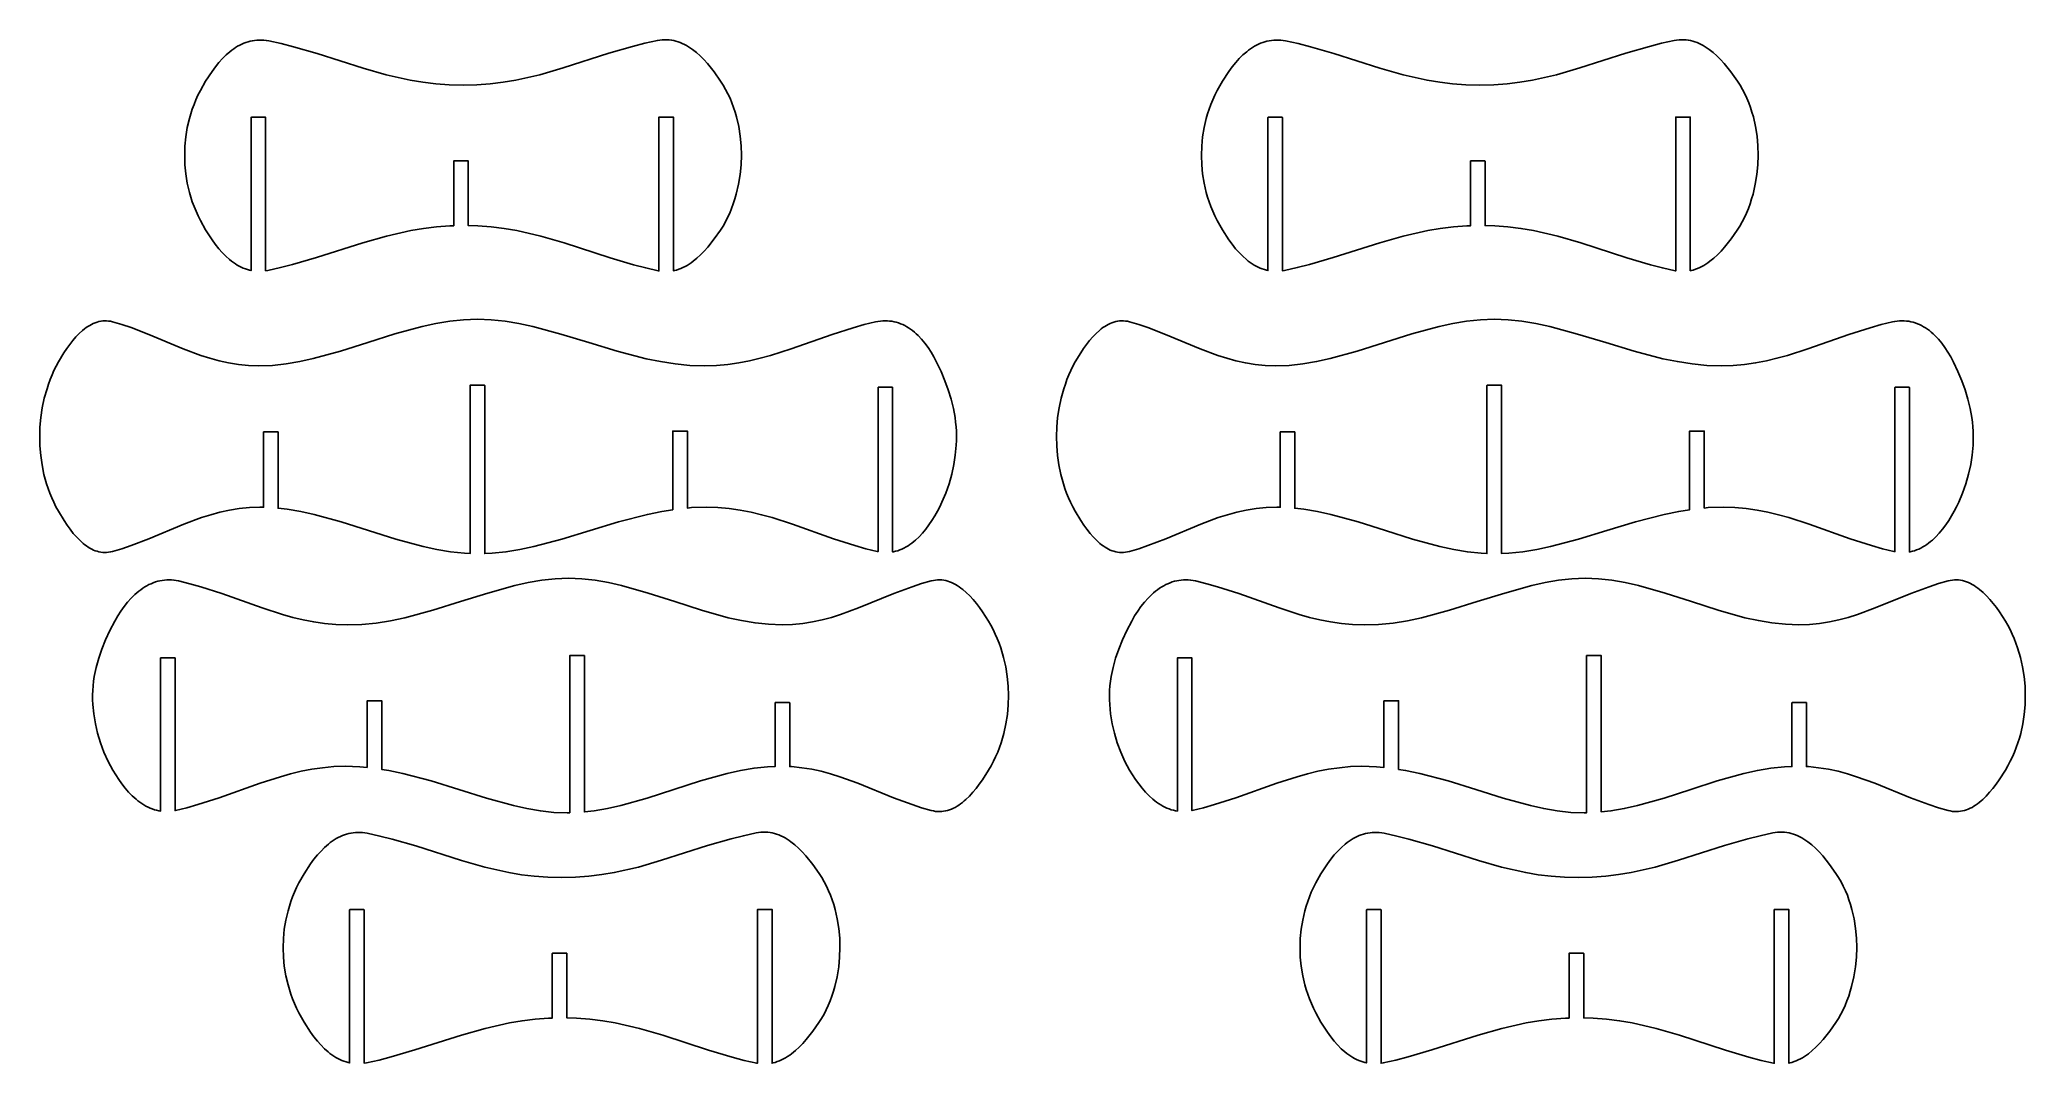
# Model space of a CAD drawing. Header units: centimetres. Extents: x 38.1 to 115.2, y -59.2 to -19.5.
import ezdxf

# ---------------------------------------------------------------- set-up
doc = ezdxf.new("R2010")
doc.units = ezdxf.units.CM
doc.header["$MEASUREMENT"] = 0
doc.layers.add('Layer 1', color=7, linetype='Continuous')

msp = doc.modelspace()

# ---------------------------------------------------------------- linework, layer by layer
at = {"layer": 'Layer 1', "color": 250, "lineweight": 25}
for points, knots in [([(54.15671, -24.19078), (54.15671, -24.19078), (54.15671, -26.69798), (54.15671, -26.69798), (54.15671, -26.69798), (54.15671, -26.69798), (54.01277, -26.70221), (54.01277, -26.70221), (54.01277, -26.70221), (54.01277, -26.70221), (53.49207, -26.74031), (53.49207, -26.74031), (53.49207, -26.74031), (53.49207, -26.74031), (52.98408, -26.80381), (52.98408, -26.80381), (52.98408, -26.80381), (52.98408, -26.80381), (52.49302, -26.88848), (52.49302, -26.88848), (52.49302, -26.88848), (52.49302, -26.88848), (51.54475, -27.10014), (51.54475, -27.10014), (51.54475, -27.10014), (51.54475, -27.10014), (50.63035, -27.36261), (50.63035, -27.36261), (50.63035, -27.36261), (50.63035, -27.36261), (48.82272, -27.93834), (48.82272, -27.93834), (48.82272, -27.93834), (48.82272, -27.93834), (47.89985, -28.20504), (47.89985, -28.20504), (47.89985, -28.20504), (47.89985, -28.20504), (47.42572, -28.32781), (47.42572, -28.32781), (47.42572, -28.32781), (47.42572, -28.32781), (46.93465, -28.43788), (46.93465, -28.43788), (46.93465, -28.43788), (46.93465, -28.43788), (46.84998, -28.45058), (46.84998, -28.45058), (46.84998, -28.45058), (46.84998, -28.45058), (46.84998, -22.50168), (46.84998, -22.50168), (46.84998, -22.50168), (46.84998, -22.50168), (46.84998, -22.49745), (46.84998, -22.49745), (46.84998, -22.49745), (46.84998, -22.49745), (46.84998, -22.49321), (46.84998, -22.49321), (46.84998, -22.49321), (46.84998, -22.49321), (46.84575, -22.48898), (46.84575, -22.48898), (46.84575, -22.48898), (46.84575, -22.48898), (46.84152, -22.48898), (46.84152, -22.48898), (46.84152, -22.48898), (46.84152, -22.48898), (46.84152, -22.48475), (46.84152, -22.48475), (46.84152, -22.48475), (46.84152, -22.48475), (46.83728, -22.48475), (46.83728, -22.48475), (46.83728, -22.48475), (46.83728, -22.48475), (46.29965, -22.48475), (46.29965, -22.48475), (46.29965, -22.48475), (46.29965, -22.48475), (46.29542, -22.48475), (46.29542, -22.48475), (46.29542, -22.48475), (46.29542, -22.48475), (46.29118, -22.48898), (46.29118, -22.48898), (46.29118, -22.48898), (46.29118, -22.48898), (46.28695, -22.48898), (46.28695, -22.48898), (46.28695, -22.48898), (46.28695, -22.48898), (46.28695, -22.49321), (46.28695, -22.49321), (46.28695, -22.49321), (46.28695, -22.49321), (46.28272, -22.49321), (46.28272, -22.49321), (46.28272, -22.49321), (46.28272, -22.49321), (46.28272, -22.49745), (46.28272, -22.49745), (46.28272, -22.49745), (46.28272, -22.49745), (46.28272, -22.50168), (46.28272, -22.50168), (46.28272, -22.50168), (46.28272, -22.50168), (46.28272, -28.44211), (46.28272, -28.44211), (46.28272, -28.44211), (46.28272, -28.44211), (46.22768, -28.42941), (46.22768, -28.42941), (46.22768, -28.42941), (46.22768, -28.42941), (46.14725, -28.40401), (46.14725, -28.40401), (46.14725, -28.40401), (46.14725, -28.40401), (46.06258, -28.37861), (46.06258, -28.37861), (46.06258, -28.37861), (46.06258, -28.37861), (45.98215, -28.34898), (45.98215, -28.34898), (45.98215, -28.34898), (45.98215, -28.34898), (45.90172, -28.31088), (45.90172, -28.31088), (45.90172, -28.31088), (45.90172, -28.31088), (45.82552, -28.27278), (45.82552, -28.27278), (45.82552, -28.27278), (45.82552, -28.27278), (45.74932, -28.23044), (45.74932, -28.23044), (45.74932, -28.23044), (45.74932, -28.23044), (45.67312, -28.18388), (45.67312, -28.18388), (45.67312, -28.18388), (45.67312, -28.18388), (45.59692, -28.12884), (45.59692, -28.12884), (45.59692, -28.12884), (45.59692, -28.12884), (45.52072, -28.07381), (45.52072, -28.07381), (45.52072, -28.07381), (45.52072, -28.07381), (45.44875, -28.01454), (45.44875, -28.01454), (45.44875, -28.01454), (45.44875, -28.01454), (45.30482, -27.88754), (45.30482, -27.88754), (45.30482, -27.88754), (45.30482, -27.88754), (45.16512, -27.74361), (45.16512, -27.74361), (45.16512, -27.74361), (45.16512, -27.74361), (45.02965, -27.59121), (45.02965, -27.59121), (45.02965, -27.59121), (45.02965, -27.59121), (44.89418, -27.42188), (44.89418, -27.42188), (44.89418, -27.42188), (44.89418, -27.42188), (44.76718, -27.24408), (44.76718, -27.24408), (44.76718, -27.24408), (44.76718, -27.24408), (44.51742, -26.85884), (44.51742, -26.85884), (44.51742, -26.85884), (44.51742, -26.85884), (44.31422, -26.49478), (44.31422, -26.49478), (44.31422, -26.49478), (44.31422, -26.49478), (44.22532, -26.31698), (44.22532, -26.31698), (44.22532, -26.31698), (44.22532, -26.31698), (44.14488, -26.13494), (44.14488, -26.13494), (44.14488, -26.13494), (44.14488, -26.13494), (44.06868, -25.95291), (44.06868, -25.95291), (44.06868, -25.95291), (44.06868, -25.95291), (44.00095, -25.77511), (44.00095, -25.77511), (44.00095, -25.77511), (44.00095, -25.77511), (43.94168, -25.59308), (43.94168, -25.59308), (43.94168, -25.59308), (43.94168, -25.59308), (43.89088, -25.41104), (43.89088, -25.41104), (43.89088, -25.41104), (43.89088, -25.41104), (43.80622, -25.05121), (43.80622, -25.05121), (43.80622, -25.05121), (43.80622, -25.05121), (43.74695, -24.68714), (43.74695, -24.68714), (43.74695, -24.68714), (43.74695, -24.68714), (43.71308, -24.32731), (43.71308, -24.32731), (43.71308, -24.32731), (43.71308, -24.32731), (43.70462, -23.96748), (43.70462, -23.96748), (43.70462, -23.96748), (43.70462, -23.96748), (43.71308, -23.60764), (43.71308, -23.60764), (43.71308, -23.60764), (43.71308, -23.60764), (43.74695, -23.24781), (43.74695, -23.24781), (43.74695, -23.24781), (43.74695, -23.24781), (43.80622, -22.88798), (43.80622, -22.88798), (43.80622, -22.88798), (43.80622, -22.88798), (43.89088, -22.52814), (43.89088, -22.52814), (43.89088, -22.52814), (43.89088, -22.52814), (43.94168, -22.34611), (43.94168, -22.34611), (43.94168, -22.34611), (43.94168, -22.34611), (44.00095, -22.16831), (44.00095, -22.16831), (44.00095, -22.16831), (44.00095, -22.16831), (44.06868, -21.98628), (44.06868, -21.98628), (44.06868, -21.98628), (44.06868, -21.98628), (44.14065, -21.80848), (44.14065, -21.80848), (44.14065, -21.80848), (44.14065, -21.80848), (44.22108, -21.62644), (44.22108, -21.62644), (44.22108, -21.62644), (44.22108, -21.62644), (44.31422, -21.44864), (44.31422, -21.44864), (44.31422, -21.44864), (44.31422, -21.44864), (44.51742, -21.08881), (44.51742, -21.08881), (44.51742, -21.08881), (44.51742, -21.08881), (44.76718, -20.70358), (44.76718, -20.70358), (44.76718, -20.70358), (44.76718, -20.70358), (44.89842, -20.52578), (44.89842, -20.52578), (44.89842, -20.52578), (44.89842, -20.52578), (45.03388, -20.36068), (45.03388, -20.36068), (45.03388, -20.36068), (45.03388, -20.36068), (45.17358, -20.20828), (45.17358, -20.20828), (45.17358, -20.20828), (45.17358, -20.20828), (45.31328, -20.06434), (45.31328, -20.06434), (45.31328, -20.06434), (45.31328, -20.06434), (45.46145, -19.93734), (45.46145, -19.93734), (45.46145, -19.93734), (45.46145, -19.93734), (45.53342, -19.87808), (45.53342, -19.87808), (45.53342, -19.87808), (45.53342, -19.87808), (45.60962, -19.82304), (45.60962, -19.82304), (45.60962, -19.82304), (45.60962, -19.82304), (45.68582, -19.77224), (45.68582, -19.77224), (45.68582, -19.77224), (45.68582, -19.77224), (45.76202, -19.72568), (45.76202, -19.72568), (45.76202, -19.72568), (45.76202, -19.72568), (45.84245, -19.68334), (45.84245, -19.68334), (45.84245, -19.68334), (45.84245, -19.68334), (45.92288, -19.64524), (45.92288, -19.64524), (45.92288, -19.64524), (45.92288, -19.64524), (46.00332, -19.60714), (46.00332, -19.60714), (46.00332, -19.60714), (46.00332, -19.60714), (46.08375, -19.57751), (46.08375, -19.57751), (46.08375, -19.57751), (46.08375, -19.57751), (46.16842, -19.55211), (46.16842, -19.55211), (46.16842, -19.55211), (46.16842, -19.55211), (46.24885, -19.52671), (46.24885, -19.52671), (46.24885, -19.52671), (46.24885, -19.52671), (46.33775, -19.50978), (46.33775, -19.50978), (46.33775, -19.50978), (46.33775, -19.50978), (46.42242, -19.49708), (46.42242, -19.49708), (46.42242, -19.49708), (46.42242, -19.49708), (46.51132, -19.48861), (46.51132, -19.48861), (46.51132, -19.48861), (46.51132, -19.48861), (46.60022, -19.48438), (46.60022, -19.48438), (46.60022, -19.48438), (46.60022, -19.48438), (46.68912, -19.48438), (46.68912, -19.48438), (46.68912, -19.48438), (46.68912, -19.48438), (46.78225, -19.49284), (46.78225, -19.49284), (46.78225, -19.49284), (46.78225, -19.49284), (46.87538, -19.50131), (46.87538, -19.50131), (46.87538, -19.50131), (46.87538, -19.50131), (46.96852, -19.51824), (46.96852, -19.51824), (46.96852, -19.51824), (46.96852, -19.51824), (47.45958, -19.62408), (47.45958, -19.62408), (47.45958, -19.62408), (47.45958, -19.62408), (47.93372, -19.74261), (47.93372, -19.74261), (47.93372, -19.74261), (47.93372, -19.74261), (48.85235, -20.00931), (48.85235, -20.00931), (48.85235, -20.00931), (48.85235, -20.00931), (50.63458, -20.57658), (50.63458, -20.57658), (50.63458, -20.57658), (50.63458, -20.57658), (51.53628, -20.83481), (51.53628, -20.83481), (51.53628, -20.83481), (51.53628, -20.83481), (52.47185, -21.04648), (52.47185, -21.04648), (52.47185, -21.04648), (52.47185, -21.04648), (52.95868, -21.12691), (52.95868, -21.12691), (52.95868, -21.12691), (52.95868, -21.12691), (53.45822, -21.18618), (53.45822, -21.18618), (53.45822, -21.18618), (53.45822, -21.18618), (53.97891, -21.22851), (53.97891, -21.22851), (53.97891, -21.22851), (53.97891, -21.22851), (54.52077, -21.24121), (54.52077, -21.24121), (54.52077, -21.24121), (54.52077, -21.24121), (55.05841, -21.22428), (55.05841, -21.22428), (55.05841, -21.22428), (55.05841, -21.22428), (55.57911, -21.18618), (55.57911, -21.18618), (55.57911, -21.18618), (55.57911, -21.18618), (56.07864, -21.12268), (56.07864, -21.12268), (56.07864, -21.12268), (56.07864, -21.12268), (56.56547, -21.04224), (56.56547, -21.04224), (56.56547, -21.04224), (56.56547, -21.04224), (57.50104, -20.83058), (57.50104, -20.83058), (57.50104, -20.83058), (57.50104, -20.83058), (58.40697, -20.56811), (58.40697, -20.56811), (58.40697, -20.56811), (58.40697, -20.56811), (60.18921, -19.99661), (60.18921, -19.99661), (60.18921, -19.99661), (60.18921, -19.99661), (61.10784, -19.72991), (61.10784, -19.72991), (61.10784, -19.72991), (61.10784, -19.72991), (61.58197, -19.61138), (61.58197, -19.61138), (61.58197, -19.61138), (61.58197, -19.61138), (62.07304, -19.50131), (62.07304, -19.50131), (62.07304, -19.50131), (62.07304, -19.50131), (62.16617, -19.48861), (62.16617, -19.48861), (62.16617, -19.48861), (62.16617, -19.48861), (62.25931, -19.47591), (62.25931, -19.47591), (62.25931, -19.47591), (62.25931, -19.47591), (62.35244, -19.47168), (62.35244, -19.47168), (62.35244, -19.47168), (62.35244, -19.47168), (62.44134, -19.47168), (62.44134, -19.47168), (62.44134, -19.47168), (62.44134, -19.47168), (62.53024, -19.48014), (62.53024, -19.48014), (62.53024, -19.48014), (62.53024, -19.48014), (62.61914, -19.48861), (62.61914, -19.48861), (62.61914, -19.48861), (62.61914, -19.48861), (62.70381, -19.50554), (62.70381, -19.50554), (62.70381, -19.50554), (62.70381, -19.50554), (62.78847, -19.52671), (62.78847, -19.52671), (62.78847, -19.52671), (62.78847, -19.52671), (62.87314, -19.55211), (62.87314, -19.55211), (62.87314, -19.55211), (62.87314, -19.55211), (62.95781, -19.58174), (62.95781, -19.58174), (62.95781, -19.58174), (62.95781, -19.58174), (63.03824, -19.61561), (63.03824, -19.61561), (63.03824, -19.61561), (63.03824, -19.61561), (63.12291, -19.65794), (63.12291, -19.65794), (63.12291, -19.65794), (63.12291, -19.65794), (63.19911, -19.70028), (63.19911, -19.70028), (63.19911, -19.70028), (63.19911, -19.70028), (63.27954, -19.74684), (63.27954, -19.74684), (63.27954, -19.74684), (63.27954, -19.74684), (63.35574, -19.79764), (63.35574, -19.79764), (63.35574, -19.79764), (63.35574, -19.79764), (63.43194, -19.85268), (63.43194, -19.85268), (63.43194, -19.85268), (63.43194, -19.85268), (63.58434, -19.97121), (63.58434, -19.97121), (63.58434, -19.97121), (63.58434, -19.97121), (63.72827, -20.10244), (63.72827, -20.10244), (63.72827, -20.10244), (63.72827, -20.10244), (63.87221, -20.24214), (63.87221, -20.24214), (63.87221, -20.24214), (63.87221, -20.24214), (64.01191, -20.39454), (64.01191, -20.39454), (64.01191, -20.39454), (64.01191, -20.39454), (64.27437, -20.72474), (64.27437, -20.72474), (64.27437, -20.72474), (64.27437, -20.72474), (64.52414, -21.07611), (64.52414, -21.07611), (64.52414, -21.07611), (64.52414, -21.07611), (64.62997, -21.23698), (64.62997, -21.23698), (64.62997, -21.23698), (64.62997, -21.23698), (64.72311, -21.40631), (64.72311, -21.40631), (64.72311, -21.40631), (64.72311, -21.40631), (64.81201, -21.57564), (64.81201, -21.57564), (64.81201, -21.57564), (64.81201, -21.57564), (64.89244, -21.74921), (64.89244, -21.74921), (64.89244, -21.74921), (64.89244, -21.74921), (64.96864, -21.92701), (64.96864, -21.92701), (64.96864, -21.92701), (64.96864, -21.92701), (65.03214, -22.10904), (65.03214, -22.10904), (65.03214, -22.10904), (65.03214, -22.10904), (65.09141, -22.29108), (65.09141, -22.29108), (65.09141, -22.29108), (65.09141, -22.29108), (65.14644, -22.47311), (65.14644, -22.47311), (65.14644, -22.47311), (65.14644, -22.47311), (65.23111, -22.84564), (65.23111, -22.84564), (65.23111, -22.84564), (65.23111, -22.84564), (65.29037, -23.21818), (65.29037, -23.21818), (65.29037, -23.21818), (65.29037, -23.21818), (65.32424, -23.59071), (65.32424, -23.59071), (65.32424, -23.59071), (65.32424, -23.59071), (65.33271, -23.95478), (65.33271, -23.95478), (65.33271, -23.95478), (65.33271, -23.95478), (65.32001, -24.32731), (65.32001, -24.32731), (65.32001, -24.32731), (65.32001, -24.32731), (65.28614, -24.70408), (65.28614, -24.70408), (65.28614, -24.70408), (65.28614, -24.70408), (65.22264, -25.08931), (65.22264, -25.08931), (65.22264, -25.08931), (65.22264, -25.08931), (65.13374, -25.47031), (65.13374, -25.47031), (65.13374, -25.47031), (65.13374, -25.47031), (65.07871, -25.65658), (65.07871, -25.65658), (65.07871, -25.65658), (65.07871, -25.65658), (65.01944, -25.84284), (65.01944, -25.84284), (65.01944, -25.84284), (65.01944, -25.84284), (64.95171, -26.02911), (64.95171, -26.02911), (64.95171, -26.02911), (64.95171, -26.02911), (64.87974, -26.20691), (64.87974, -26.20691), (64.87974, -26.20691), (64.87974, -26.20691), (64.79931, -26.38048), (64.79931, -26.38048), (64.79931, -26.38048), (64.79931, -26.38048), (64.71464, -26.54981), (64.71464, -26.54981), (64.71464, -26.54981), (64.71464, -26.54981), (64.62151, -26.71491), (64.62151, -26.71491), (64.62151, -26.71491), (64.62151, -26.71491), (64.51991, -26.87154), (64.51991, -26.87154), (64.51991, -26.87154), (64.51991, -26.87154), (64.28284, -27.21021), (64.28284, -27.21021), (64.28284, -27.21021), (64.28284, -27.21021), (64.02461, -27.53194), (64.02461, -27.53194), (64.02461, -27.53194), (64.02461, -27.53194), (63.88914, -27.68434), (63.88914, -27.68434), (63.88914, -27.68434), (63.88914, -27.68434), (63.74944, -27.82828), (63.74944, -27.82828), (63.74944, -27.82828), (63.74944, -27.82828), (63.60551, -27.95951), (63.60551, -27.95951), (63.60551, -27.95951), (63.60551, -27.95951), (63.45734, -28.08228), (63.45734, -28.08228), (63.45734, -28.08228), (63.45734, -28.08228), (63.38114, -28.13731), (63.38114, -28.13731), (63.38114, -28.13731), (63.38114, -28.13731), (63.30071, -28.19234), (63.30071, -28.19234), (63.30071, -28.19234), (63.30071, -28.19234), (63.22451, -28.23891), (63.22451, -28.23891), (63.22451, -28.23891), (63.22451, -28.23891), (63.14407, -28.28548), (63.14407, -28.28548), (63.14407, -28.28548), (63.14407, -28.28548), (63.06364, -28.32358), (63.06364, -28.32358), (63.06364, -28.32358), (63.06364, -28.32358), (62.97897, -28.36168), (62.97897, -28.36168), (62.97897, -28.36168), (62.97897, -28.36168), (62.89854, -28.39131), (62.89854, -28.39131), (62.89854, -28.39131), (62.89854, -28.39131), (62.81387, -28.42094), (62.81387, -28.42094), (62.81387, -28.42094), (62.81387, -28.42094), (62.72921, -28.44211), (62.72921, -28.44211), (62.72921, -28.44211), (62.72921, -28.44211), (62.69534, -28.45058), (62.69534, -28.45058), (62.69534, -28.45058), (62.69534, -28.45058), (62.69534, -22.48898), (62.69534, -22.48898), (62.69534, -22.48898), (62.69534, -22.48898), (62.69534, -22.48475), (62.69534, -22.48475), (62.69534, -22.48475), (62.69534, -22.48475), (62.69534, -22.48051), (62.69534, -22.48051), (62.69534, -22.48051), (62.69534, -22.48051), (62.69111, -22.48051), (62.69111, -22.48051), (62.69111, -22.48051), (62.69111, -22.48051), (62.69111, -22.47628), (62.69111, -22.47628), (62.69111, -22.47628), (62.69111, -22.47628), (62.68687, -22.47628), (62.68687, -22.47628), (62.68687, -22.47628), (62.68687, -22.47628), (62.68264, -22.47628), (62.68264, -22.47628), (62.68264, -22.47628), (62.68264, -22.47628), (62.14501, -22.47628), (62.14501, -22.47628), (62.14501, -22.47628), (62.14501, -22.47628), (62.14077, -22.47628), (62.14077, -22.47628), (62.14077, -22.47628), (62.14077, -22.47628), (62.13654, -22.47628), (62.13654, -22.47628), (62.13654, -22.47628), (62.13654, -22.47628), (62.13654, -22.48051), (62.13654, -22.48051), (62.13654, -22.48051), (62.13654, -22.48051), (62.13231, -22.48051), (62.13231, -22.48051), (62.13231, -22.48051), (62.13231, -22.48051), (62.13231, -22.48475), (62.13231, -22.48475), (62.13231, -22.48475), (62.13231, -22.48475), (62.13231, -22.48898), (62.13231, -22.48898), (62.13231, -22.48898), (62.13231, -22.48898), (62.12807, -22.48898), (62.12807, -22.48898), (62.12807, -22.48898), (62.12807, -22.48898), (62.12807, -22.90808), (62.12807, -22.90808), (62.12807, -22.90808), (62.12807, -22.90808), (62.12807, -28.45481), (62.12807, -28.45481), (62.12807, -28.45481), (62.12807, -28.45481), (62.10267, -28.45058), (62.10267, -28.45058), (62.10267, -28.45058), (62.10267, -28.45058), (61.61584, -28.34051), (61.61584, -28.34051), (61.61584, -28.34051), (61.61584, -28.34051), (61.14594, -28.21774), (61.14594, -28.21774), (61.14594, -28.21774), (61.14594, -28.21774), (60.23154, -27.94258), (60.23154, -27.94258), (60.23154, -27.94258), (60.23154, -27.94258), (58.44931, -27.36261), (58.44931, -27.36261), (58.44931, -27.36261), (58.44931, -27.36261), (57.54337, -27.10438), (57.54337, -27.10438), (57.54337, -27.10438), (57.54337, -27.10438), (56.60357, -26.88848), (56.60357, -26.88848), (56.60357, -26.88848), (56.60357, -26.88848), (56.11674, -26.80381), (56.11674, -26.80381), (56.11674, -26.80381), (56.11674, -26.80381), (55.61297, -26.74454), (55.61297, -26.74454), (55.61297, -26.74454), (55.61297, -26.74454), (55.09651, -26.70221), (55.09651, -26.70221), (55.09651, -26.70221), (55.09651, -26.70221), (54.72397, -26.69374), (54.72397, -26.69374), (54.72397, -26.69374), (54.72397, -26.69374), (54.72397, -24.19078), (54.72397, -24.19078), (54.72397, -24.19078), (54.72397, -24.19078), (54.72397, -24.18655), (54.72397, -24.18655), (54.72397, -24.18655), (54.72397, -24.18655), (54.71974, -24.18231), (54.71974, -24.18231), (54.71974, -24.18231), (54.71974, -24.18231), (54.71551, -24.18231), (54.71551, -24.18231), (54.71551, -24.18231), (54.71551, -24.18231), (54.71551, -24.17808), (54.71551, -24.17808), (54.71551, -24.17808), (54.71551, -24.17808), (54.71127, -24.17808), (54.71127, -24.17808), (54.71127, -24.17808), (54.71127, -24.17808), (54.16941, -24.17808), (54.16941, -24.17808), (54.16941, -24.17808), (54.16941, -24.17808), (54.16517, -24.18231), (54.16517, -24.18231), (54.16517, -24.18231), (54.16517, -24.18231), (54.16094, -24.18231), (54.16094, -24.18231), (54.16094, -24.18231), (54.16094, -24.18231), (54.16094, -24.18655), (54.16094, -24.18655), (54.16094, -24.18655), (54.16094, -24.18655), (54.15671, -24.18655), (54.15671, -24.18655), (54.15671, -24.18655), (54.15671, -24.18655), (54.15671, -24.19078), (54.15671, -24.19078), (54.15671, -24.19078), (54.15671, -24.19078), (54.15671, -24.19078), (54.15671, -24.19078)], [0, 0, 0, 0, 0.00465116, 0.00465116, 0.00465116, 0.00465116, 0.00930233, 0.00930233, 0.00930233, 0.00930233, 0.01395349, 0.01395349, 0.01395349, 0.01395349, 0.01860465, 0.01860465, 0.01860465, 0.01860465, 0.02325581, 0.02325581, 0.02325581, 0.02325581, 0.02790698, 0.02790698, 0.02790698, 0.02790698, 0.03255814, 0.03255814, 0.03255814, 0.03255814, 0.0372093, 0.0372093, 0.0372093, 0.0372093, 0.04186047, 0.04186047, 0.04186047, 0.04186047, 0.04651163, 0.04651163, 0.04651163, 0.04651163, 0.05116279, 0.05116279, 0.05116279, 0.05116279, 0.05581395, 0.05581395, 0.05581395, 0.05581395, 0.06046512, 0.06046512, 0.06046512, 0.06046512, 0.06511628, 0.06511628, 0.06511628, 0.06511628, 0.06976744, 0.06976744, 0.06976744, 0.06976744, 0.0744186, 0.0744186, 0.0744186, 0.0744186, 0.07906977, 0.07906977, 0.07906977, 0.07906977, 0.08372093, 0.08372093, 0.08372093, 0.08372093, 0.08837209, 0.08837209, 0.08837209, 0.08837209, 0.09302326, 0.09302326, 0.09302326, 0.09302326, 0.09767442, 0.09767442, 0.09767442, 0.09767442, 0.10232558, 0.10232558, 0.10232558, 0.10232558, 0.10697674, 0.10697674, 0.10697674, 0.10697674, 0.11162791, 0.11162791, 0.11162791, 0.11162791, 0.11627907, 0.11627907, 0.11627907, 0.11627907, 0.12093023, 0.12093023, 0.12093023, 0.12093023, 0.1255814, 0.1255814, 0.1255814, 0.1255814, 0.13023256, 0.13023256, 0.13023256, 0.13023256, 0.13488372, 0.13488372, 0.13488372, 0.13488372, 0.13953488, 0.13953488, 0.13953488, 0.13953488, 0.14418605, 0.14418605, 0.14418605, 0.14418605, 0.14883721, 0.14883721, 0.14883721, 0.14883721, 0.15348837, 0.15348837, 0.15348837, 0.15348837, 0.15813953, 0.15813953, 0.15813953, 0.15813953, 0.1627907, 0.1627907, 0.1627907, 0.1627907, 0.16744186, 0.16744186, 0.16744186, 0.16744186, 0.17209302, 0.17209302, 0.17209302, 0.17209302, 0.17674419, 0.17674419, 0.17674419, 0.17674419, 0.18139535, 0.18139535, 0.18139535, 0.18139535, 0.18604651, 0.18604651, 0.18604651, 0.18604651, 0.19069767, 0.19069767, 0.19069767, 0.19069767, 0.19534884, 0.19534884, 0.19534884, 0.19534884, 0.2, 0.2, 0.2, 0.2, 0.20465116, 0.20465116, 0.20465116, 0.20465116, 0.20930233, 0.20930233, 0.20930233, 0.20930233, 0.21395349, 0.21395349, 0.21395349, 0.21395349, 0.21860465, 0.21860465, 0.21860465, 0.21860465, 0.22325581, 0.22325581, 0.22325581, 0.22325581, 0.22790698, 0.22790698, 0.22790698, 0.22790698, 0.23255814, 0.23255814, 0.23255814, 0.23255814, 0.2372093, 0.2372093, 0.2372093, 0.2372093, 0.24186047, 0.24186047, 0.24186047, 0.24186047, 0.24651163, 0.24651163, 0.24651163, 0.24651163, 0.25116279, 0.25116279, 0.25116279, 0.25116279, 0.25581395, 0.25581395, 0.25581395, 0.25581395, 0.26046512, 0.26046512, 0.26046512, 0.26046512, 0.26511628, 0.26511628, 0.26511628, 0.26511628, 0.26976744, 0.26976744, 0.26976744, 0.26976744, 0.2744186, 0.2744186, 0.2744186, 0.2744186, 0.27906977, 0.27906977, 0.27906977, 0.27906977, 0.28372093, 0.28372093, 0.28372093, 0.28372093, 0.28837209, 0.28837209, 0.28837209, 0.28837209, 0.29302326, 0.29302326, 0.29302326, 0.29302326, 0.29767442, 0.29767442, 0.29767442, 0.29767442, 0.30232558, 0.30232558, 0.30232558, 0.30232558, 0.30697674, 0.30697674, 0.30697674, 0.30697674, 0.31162791, 0.31162791, 0.31162791, 0.31162791, 0.31627907, 0.31627907, 0.31627907, 0.31627907, 0.32093023, 0.32093023, 0.32093023, 0.32093023, 0.3255814, 0.3255814, 0.3255814, 0.3255814, 0.33023256, 0.33023256, 0.33023256, 0.33023256, 0.33488372, 0.33488372, 0.33488372, 0.33488372, 0.33953488, 0.33953488, 0.33953488, 0.33953488, 0.34418605, 0.34418605, 0.34418605, 0.34418605, 0.34883721, 0.34883721, 0.34883721, 0.34883721, 0.35348837, 0.35348837, 0.35348837, 0.35348837, 0.35813953, 0.35813953, 0.35813953, 0.35813953, 0.3627907, 0.3627907, 0.3627907, 0.3627907, 0.36744186, 0.36744186, 0.36744186, 0.36744186, 0.37209302, 0.37209302, 0.37209302, 0.37209302, 0.37674419, 0.37674419, 0.37674419, 0.37674419, 0.38139535, 0.38139535, 0.38139535, 0.38139535, 0.38604651, 0.38604651, 0.38604651, 0.38604651, 0.39069767, 0.39069767, 0.39069767, 0.39069767, 0.39534884, 0.39534884, 0.39534884, 0.39534884, 0.4, 0.4, 0.4, 0.4, 0.40465116, 0.40465116, 0.40465116, 0.40465116, 0.40930233, 0.40930233, 0.40930233, 0.40930233, 0.41395349, 0.41395349, 0.41395349, 0.41395349, 0.41860465, 0.41860465, 0.41860465, 0.41860465, 0.42325581, 0.42325581, 0.42325581, 0.42325581, 0.42790698, 0.42790698, 0.42790698, 0.42790698, 0.43255814, 0.43255814, 0.43255814, 0.43255814, 0.4372093, 0.4372093, 0.4372093, 0.4372093, 0.44186047, 0.44186047, 0.44186047, 0.44186047, 0.44651163, 0.44651163, 0.44651163, 0.44651163, 0.45116279, 0.45116279, 0.45116279, 0.45116279, 0.45581395, 0.45581395, 0.45581395, 0.45581395, 0.46046512, 0.46046512, 0.46046512, 0.46046512, 0.46511628, 0.46511628, 0.46511628, 0.46511628, 0.46976744, 0.46976744, 0.46976744, 0.46976744, 0.4744186, 0.4744186, 0.4744186, 0.4744186, 0.47906977, 0.47906977, 0.47906977, 0.47906977, 0.48372093, 0.48372093, 0.48372093, 0.48372093, 0.48837209, 0.48837209, 0.48837209, 0.48837209, 0.49302326, 0.49302326, 0.49302326, 0.49302326, 0.49767442, 0.49767442, 0.49767442, 0.49767442, 0.50232558, 0.50232558, 0.50232558, 0.50232558, 0.50697674, 0.50697674, 0.50697674, 0.50697674, 0.51162791, 0.51162791, 0.51162791, 0.51162791, 0.51627907, 0.51627907, 0.51627907, 0.51627907, 0.52093023, 0.52093023, 0.52093023, 0.52093023, 0.5255814, 0.5255814, 0.5255814, 0.5255814, 0.53023256, 0.53023256, 0.53023256, 0.53023256, 0.53488372, 0.53488372, 0.53488372, 0.53488372, 0.53953488, 0.53953488, 0.53953488, 0.53953488, 0.54418605, 0.54418605, 0.54418605, 0.54418605, 0.54883721, 0.54883721, 0.54883721, 0.54883721, 0.55348837, 0.55348837, 0.55348837, 0.55348837, 0.55813953, 0.55813953, 0.55813953, 0.55813953, 0.5627907, 0.5627907, 0.5627907, 0.5627907, 0.56744186, 0.56744186, 0.56744186, 0.56744186, 0.57209302, 0.57209302, 0.57209302, 0.57209302, 0.57674419, 0.57674419, 0.57674419, 0.57674419, 0.58139535, 0.58139535, 0.58139535, 0.58139535, 0.58604651, 0.58604651, 0.58604651, 0.58604651, 0.59069767, 0.59069767, 0.59069767, 0.59069767, 0.59534884, 0.59534884, 0.59534884, 0.59534884, 0.6, 0.6, 0.6, 0.6, 0.60465116, 0.60465116, 0.60465116, 0.60465116, 0.60930233, 0.60930233, 0.60930233, 0.60930233, 0.61395349, 0.61395349, 0.61395349, 0.61395349, 0.61860465, 0.61860465, 0.61860465, 0.61860465, 0.62325581, 0.62325581, 0.62325581, 0.62325581, 0.62790698, 0.62790698, 0.62790698, 0.62790698, 0.63255814, 0.63255814, 0.63255814, 0.63255814, 0.6372093, 0.6372093, 0.6372093, 0.6372093, 0.64186047, 0.64186047, 0.64186047, 0.64186047, 0.64651163, 0.64651163, 0.64651163, 0.64651163, 0.65116279, 0.65116279, 0.65116279, 0.65116279, 0.65581395, 0.65581395, 0.65581395, 0.65581395, 0.66046512, 0.66046512, 0.66046512, 0.66046512, 0.66511628, 0.66511628, 0.66511628, 0.66511628, 0.66976744, 0.66976744, 0.66976744, 0.66976744, 0.6744186, 0.6744186, 0.6744186, 0.6744186, 0.67906977, 0.67906977, 0.67906977, 0.67906977, 0.68372093, 0.68372093, 0.68372093, 0.68372093, 0.68837209, 0.68837209, 0.68837209, 0.68837209, 0.69302326, 0.69302326, 0.69302326, 0.69302326, 0.69767442, 0.69767442, 0.69767442, 0.69767442, 0.70232558, 0.70232558, 0.70232558, 0.70232558, 0.70697674, 0.70697674, 0.70697674, 0.70697674, 0.71162791, 0.71162791, 0.71162791, 0.71162791, 0.71627907, 0.71627907, 0.71627907, 0.71627907, 0.72093023, 0.72093023, 0.72093023, 0.72093023, 0.7255814, 0.7255814, 0.7255814, 0.7255814, 0.73023256, 0.73023256, 0.73023256, 0.73023256, 0.73488372, 0.73488372, 0.73488372, 0.73488372, 0.73953488, 0.73953488, 0.73953488, 0.73953488, 0.74418605, 0.74418605, 0.74418605, 0.74418605, 0.74883721, 0.74883721, 0.74883721, 0.74883721, 0.75348837, 0.75348837, 0.75348837, 0.75348837, 0.75813953, 0.75813953, 0.75813953, 0.75813953, 0.7627907, 0.7627907, 0.7627907, 0.7627907, 0.76744186, 0.76744186, 0.76744186, 0.76744186, 0.77209302, 0.77209302, 0.77209302, 0.77209302, 0.77674419, 0.77674419, 0.77674419, 0.77674419, 0.78139535, 0.78139535, 0.78139535, 0.78139535, 0.78604651, 0.78604651, 0.78604651, 0.78604651, 0.79069767, 0.79069767, 0.79069767, 0.79069767, 0.79534884, 0.79534884, 0.79534884, 0.79534884, 0.8, 0.8, 0.8, 0.8, 0.80465116, 0.80465116, 0.80465116, 0.80465116, 0.80930233, 0.80930233, 0.80930233, 0.80930233, 0.81395349, 0.81395349, 0.81395349, 0.81395349, 0.81860465, 0.81860465, 0.81860465, 0.81860465, 0.82325581, 0.82325581, 0.82325581, 0.82325581, 0.82790698, 0.82790698, 0.82790698, 0.82790698, 0.83255814, 0.83255814, 0.83255814, 0.83255814, 0.8372093, 0.8372093, 0.8372093, 0.8372093, 0.84186047, 0.84186047, 0.84186047, 0.84186047, 0.84651163, 0.84651163, 0.84651163, 0.84651163, 0.85116279, 0.85116279, 0.85116279, 0.85116279, 0.85581395, 0.85581395, 0.85581395, 0.85581395, 0.86046512, 0.86046512, 0.86046512, 0.86046512, 0.86511628, 0.86511628, 0.86511628, 0.86511628, 0.86976744, 0.86976744, 0.86976744, 0.86976744, 0.8744186, 0.8744186, 0.8744186, 0.8744186, 0.87906977, 0.87906977, 0.87906977, 0.87906977, 0.88372093, 0.88372093, 0.88372093, 0.88372093, 0.88837209, 0.88837209, 0.88837209, 0.88837209, 0.89302326, 0.89302326, 0.89302326, 0.89302326, 0.89767442, 0.89767442, 0.89767442, 0.89767442, 0.90232558, 0.90232558, 0.90232558, 0.90232558, 0.90697674, 0.90697674, 0.90697674, 0.90697674, 0.91162791, 0.91162791, 0.91162791, 0.91162791, 0.91627907, 0.91627907, 0.91627907, 0.91627907, 0.92093023, 0.92093023, 0.92093023, 0.92093023, 0.9255814, 0.9255814, 0.9255814, 0.9255814, 0.93023256, 0.93023256, 0.93023256, 0.93023256, 0.93488372, 0.93488372, 0.93488372, 0.93488372, 0.93953488, 0.93953488, 0.93953488, 0.93953488, 0.94418605, 0.94418605, 0.94418605, 0.94418605, 0.94883721, 0.94883721, 0.94883721, 0.94883721, 0.95348837, 0.95348837, 0.95348837, 0.95348837, 0.95813953, 0.95813953, 0.95813953, 0.95813953, 0.9627907, 0.9627907, 0.9627907, 0.9627907, 0.96744186, 0.96744186, 0.96744186, 0.96744186, 0.97209302, 0.97209302, 0.97209302, 0.97209302, 0.97674419, 0.97674419, 0.97674419, 0.97674419, 0.98139535, 0.98139535, 0.98139535, 0.98139535, 0.98604651, 0.98604651, 0.98604651, 0.98604651, 0.99069767, 0.99069767, 0.99069767, 0.99069767, 1, 1, 1, 1]), ([(93.66228, -24.19078), (93.66228, -24.19078), (93.66228, -26.69798), (93.66228, -26.69798), (93.66228, -26.69798), (93.66228, -26.69798), (93.51834, -26.70221), (93.51834, -26.70221), (93.51834, -26.70221), (93.51834, -26.70221), (92.99764, -26.74031), (92.99764, -26.74031), (92.99764, -26.74031), (92.99764, -26.74031), (92.48965, -26.80381), (92.48965, -26.80381), (92.48965, -26.80381), (92.48965, -26.80381), (91.99859, -26.88848), (91.99859, -26.88848), (91.99859, -26.88848), (91.99859, -26.88848), (91.05032, -27.10014), (91.05032, -27.10014), (91.05032, -27.10014), (91.05032, -27.10014), (90.13592, -27.36261), (90.13592, -27.36261), (90.13592, -27.36261), (90.13592, -27.36261), (88.32829, -27.93834), (88.32829, -27.93834), (88.32829, -27.93834), (88.32829, -27.93834), (87.40542, -28.20504), (87.40542, -28.20504), (87.40542, -28.20504), (87.40542, -28.20504), (86.93129, -28.32781), (86.93129, -28.32781), (86.93129, -28.32781), (86.93129, -28.32781), (86.44022, -28.43788), (86.44022, -28.43788), (86.44022, -28.43788), (86.44022, -28.43788), (86.35555, -28.45058), (86.35555, -28.45058), (86.35555, -28.45058), (86.35555, -28.45058), (86.35555, -22.50168), (86.35555, -22.50168), (86.35555, -22.50168), (86.35555, -22.50168), (86.35555, -22.49745), (86.35555, -22.49745), (86.35555, -22.49745), (86.35555, -22.49745), (86.35555, -22.49321), (86.35555, -22.49321), (86.35555, -22.49321), (86.35555, -22.49321), (86.35132, -22.48898), (86.35132, -22.48898), (86.35132, -22.48898), (86.35132, -22.48898), (86.34709, -22.48898), (86.34709, -22.48898), (86.34709, -22.48898), (86.34709, -22.48898), (86.34709, -22.48475), (86.34709, -22.48475), (86.34709, -22.48475), (86.34709, -22.48475), (86.34285, -22.48475), (86.34285, -22.48475), (86.34285, -22.48475), (86.34285, -22.48475), (85.80522, -22.48475), (85.80522, -22.48475), (85.80522, -22.48475), (85.80522, -22.48475), (85.80099, -22.48475), (85.80099, -22.48475), (85.80099, -22.48475), (85.80099, -22.48475), (85.79675, -22.48898), (85.79675, -22.48898), (85.79675, -22.48898), (85.79675, -22.48898), (85.79252, -22.48898), (85.79252, -22.48898), (85.79252, -22.48898), (85.79252, -22.48898), (85.79252, -22.49321), (85.79252, -22.49321), (85.79252, -22.49321), (85.79252, -22.49321), (85.78829, -22.49321), (85.78829, -22.49321), (85.78829, -22.49321), (85.78829, -22.49321), (85.78829, -22.49745), (85.78829, -22.49745), (85.78829, -22.49745), (85.78829, -22.49745), (85.78829, -22.50168), (85.78829, -22.50168), (85.78829, -22.50168), (85.78829, -22.50168), (85.78829, -28.44211), (85.78829, -28.44211), (85.78829, -28.44211), (85.78829, -28.44211), (85.73325, -28.42941), (85.73325, -28.42941), (85.73325, -28.42941), (85.73325, -28.42941), (85.65282, -28.40401), (85.65282, -28.40401), (85.65282, -28.40401), (85.65282, -28.40401), (85.56815, -28.37861), (85.56815, -28.37861), (85.56815, -28.37861), (85.56815, -28.37861), (85.48772, -28.34898), (85.48772, -28.34898), (85.48772, -28.34898), (85.48772, -28.34898), (85.40729, -28.31088), (85.40729, -28.31088), (85.40729, -28.31088), (85.40729, -28.31088), (85.33109, -28.27278), (85.33109, -28.27278), (85.33109, -28.27278), (85.33109, -28.27278), (85.25489, -28.23044), (85.25489, -28.23044), (85.25489, -28.23044), (85.25489, -28.23044), (85.17869, -28.18388), (85.17869, -28.18388), (85.17869, -28.18388), (85.17869, -28.18388), (85.10249, -28.12884), (85.10249, -28.12884), (85.10249, -28.12884), (85.10249, -28.12884), (85.02629, -28.07381), (85.02629, -28.07381), (85.02629, -28.07381), (85.02629, -28.07381), (84.95432, -28.01454), (84.95432, -28.01454), (84.95432, -28.01454), (84.95432, -28.01454), (84.81039, -27.88754), (84.81039, -27.88754), (84.81039, -27.88754), (84.81039, -27.88754), (84.67069, -27.74361), (84.67069, -27.74361), (84.67069, -27.74361), (84.67069, -27.74361), (84.53522, -27.59121), (84.53522, -27.59121), (84.53522, -27.59121), (84.53522, -27.59121), (84.39975, -27.42188), (84.39975, -27.42188), (84.39975, -27.42188), (84.39975, -27.42188), (84.27275, -27.24408), (84.27275, -27.24408), (84.27275, -27.24408), (84.27275, -27.24408), (84.02299, -26.85884), (84.02299, -26.85884), (84.02299, -26.85884), (84.02299, -26.85884), (83.81979, -26.49478), (83.81979, -26.49478), (83.81979, -26.49478), (83.81979, -26.49478), (83.73089, -26.31698), (83.73089, -26.31698), (83.73089, -26.31698), (83.73089, -26.31698), (83.65045, -26.13494), (83.65045, -26.13494), (83.65045, -26.13494), (83.65045, -26.13494), (83.57425, -25.95291), (83.57425, -25.95291), (83.57425, -25.95291), (83.57425, -25.95291), (83.50652, -25.77511), (83.50652, -25.77511), (83.50652, -25.77511), (83.50652, -25.77511), (83.44725, -25.59308), (83.44725, -25.59308), (83.44725, -25.59308), (83.44725, -25.59308), (83.39645, -25.41104), (83.39645, -25.41104), (83.39645, -25.41104), (83.39645, -25.41104), (83.31179, -25.05121), (83.31179, -25.05121), (83.31179, -25.05121), (83.31179, -25.05121), (83.25252, -24.68714), (83.25252, -24.68714), (83.25252, -24.68714), (83.25252, -24.68714), (83.21865, -24.32731), (83.21865, -24.32731), (83.21865, -24.32731), (83.21865, -24.32731), (83.21019, -23.96748), (83.21019, -23.96748), (83.21019, -23.96748), (83.21019, -23.96748), (83.21865, -23.60764), (83.21865, -23.60764), (83.21865, -23.60764), (83.21865, -23.60764), (83.25252, -23.24781), (83.25252, -23.24781), (83.25252, -23.24781), (83.25252, -23.24781), (83.31179, -22.88798), (83.31179, -22.88798), (83.31179, -22.88798), (83.31179, -22.88798), (83.39645, -22.52814), (83.39645, -22.52814), (83.39645, -22.52814), (83.39645, -22.52814), (83.44725, -22.34611), (83.44725, -22.34611), (83.44725, -22.34611), (83.44725, -22.34611), (83.50652, -22.16831), (83.50652, -22.16831), (83.50652, -22.16831), (83.50652, -22.16831), (83.57425, -21.98628), (83.57425, -21.98628), (83.57425, -21.98628), (83.57425, -21.98628), (83.64622, -21.80848), (83.64622, -21.80848), (83.64622, -21.80848), (83.64622, -21.80848), (83.72665, -21.62644), (83.72665, -21.62644), (83.72665, -21.62644), (83.72665, -21.62644), (83.81979, -21.44864), (83.81979, -21.44864), (83.81979, -21.44864), (83.81979, -21.44864), (84.02299, -21.08881), (84.02299, -21.08881), (84.02299, -21.08881), (84.02299, -21.08881), (84.27275, -20.70358), (84.27275, -20.70358), (84.27275, -20.70358), (84.27275, -20.70358), (84.40399, -20.52578), (84.40399, -20.52578), (84.40399, -20.52578), (84.40399, -20.52578), (84.53945, -20.36068), (84.53945, -20.36068), (84.53945, -20.36068), (84.53945, -20.36068), (84.67915, -20.20828), (84.67915, -20.20828), (84.67915, -20.20828), (84.67915, -20.20828), (84.81885, -20.06434), (84.81885, -20.06434), (84.81885, -20.06434), (84.81885, -20.06434), (84.96702, -19.93734), (84.96702, -19.93734), (84.96702, -19.93734), (84.96702, -19.93734), (85.03899, -19.87808), (85.03899, -19.87808), (85.03899, -19.87808), (85.03899, -19.87808), (85.11519, -19.82304), (85.11519, -19.82304), (85.11519, -19.82304), (85.11519, -19.82304), (85.19139, -19.77224), (85.19139, -19.77224), (85.19139, -19.77224), (85.19139, -19.77224), (85.26759, -19.72568), (85.26759, -19.72568), (85.26759, -19.72568), (85.26759, -19.72568), (85.34802, -19.68334), (85.34802, -19.68334), (85.34802, -19.68334), (85.34802, -19.68334), (85.42845, -19.64524), (85.42845, -19.64524), (85.42845, -19.64524), (85.42845, -19.64524), (85.50889, -19.60714), (85.50889, -19.60714), (85.50889, -19.60714), (85.50889, -19.60714), (85.58932, -19.57751), (85.58932, -19.57751), (85.58932, -19.57751), (85.58932, -19.57751), (85.67399, -19.55211), (85.67399, -19.55211), (85.67399, -19.55211), (85.67399, -19.55211), (85.75442, -19.52671), (85.75442, -19.52671), (85.75442, -19.52671), (85.75442, -19.52671), (85.84332, -19.50978), (85.84332, -19.50978), (85.84332, -19.50978), (85.84332, -19.50978), (85.92799, -19.49708), (85.92799, -19.49708), (85.92799, -19.49708), (85.92799, -19.49708), (86.01689, -19.48861), (86.01689, -19.48861), (86.01689, -19.48861), (86.01689, -19.48861), (86.10579, -19.48438), (86.10579, -19.48438), (86.10579, -19.48438), (86.10579, -19.48438), (86.19469, -19.48438), (86.19469, -19.48438), (86.19469, -19.48438), (86.19469, -19.48438), (86.28782, -19.49284), (86.28782, -19.49284), (86.28782, -19.49284), (86.28782, -19.49284), (86.38095, -19.50131), (86.38095, -19.50131), (86.38095, -19.50131), (86.38095, -19.50131), (86.47409, -19.51824), (86.47409, -19.51824), (86.47409, -19.51824), (86.47409, -19.51824), (86.96515, -19.62408), (86.96515, -19.62408), (86.96515, -19.62408), (86.96515, -19.62408), (87.43929, -19.74261), (87.43929, -19.74261), (87.43929, -19.74261), (87.43929, -19.74261), (88.35792, -20.00931), (88.35792, -20.00931), (88.35792, -20.00931), (88.35792, -20.00931), (90.14015, -20.57658), (90.14015, -20.57658), (90.14015, -20.57658), (90.14015, -20.57658), (91.04185, -20.83481), (91.04185, -20.83481), (91.04185, -20.83481), (91.04185, -20.83481), (91.97742, -21.04648), (91.97742, -21.04648), (91.97742, -21.04648), (91.97742, -21.04648), (92.46425, -21.12691), (92.46425, -21.12691), (92.46425, -21.12691), (92.46425, -21.12691), (92.96379, -21.18618), (92.96379, -21.18618), (92.96379, -21.18618), (92.96379, -21.18618), (93.48448, -21.22851), (93.48448, -21.22851), (93.48448, -21.22851), (93.48448, -21.22851), (94.02634, -21.24121), (94.02634, -21.24121), (94.02634, -21.24121), (94.02634, -21.24121), (94.56398, -21.22428), (94.56398, -21.22428), (94.56398, -21.22428), (94.56398, -21.22428), (95.08468, -21.18618), (95.08468, -21.18618), (95.08468, -21.18618), (95.08468, -21.18618), (95.58421, -21.12268), (95.58421, -21.12268), (95.58421, -21.12268), (95.58421, -21.12268), (96.07104, -21.04224), (96.07104, -21.04224), (96.07104, -21.04224), (96.07104, -21.04224), (97.00661, -20.83058), (97.00661, -20.83058), (97.00661, -20.83058), (97.00661, -20.83058), (97.91254, -20.56811), (97.91254, -20.56811), (97.91254, -20.56811), (97.91254, -20.56811), (99.69478, -19.99661), (99.69478, -19.99661), (99.69478, -19.99661), (99.69478, -19.99661), (100.61341, -19.72991), (100.61341, -19.72991), (100.61341, -19.72991), (100.61341, -19.72991), (101.08754, -19.61138), (101.08754, -19.61138), (101.08754, -19.61138), (101.08754, -19.61138), (101.57861, -19.50131), (101.57861, -19.50131), (101.57861, -19.50131), (101.57861, -19.50131), (101.67174, -19.48861), (101.67174, -19.48861), (101.67174, -19.48861), (101.67174, -19.48861), (101.76488, -19.47591), (101.76488, -19.47591), (101.76488, -19.47591), (101.76488, -19.47591), (101.85801, -19.47168), (101.85801, -19.47168), (101.85801, -19.47168), (101.85801, -19.47168), (101.94691, -19.47168), (101.94691, -19.47168), (101.94691, -19.47168), (101.94691, -19.47168), (102.03581, -19.48014), (102.03581, -19.48014), (102.03581, -19.48014), (102.03581, -19.48014), (102.12471, -19.48861), (102.12471, -19.48861), (102.12471, -19.48861), (102.12471, -19.48861), (102.20938, -19.50554), (102.20938, -19.50554), (102.20938, -19.50554), (102.20938, -19.50554), (102.29404, -19.52671), (102.29404, -19.52671), (102.29404, -19.52671), (102.29404, -19.52671), (102.37871, -19.55211), (102.37871, -19.55211), (102.37871, -19.55211), (102.37871, -19.55211), (102.46338, -19.58174), (102.46338, -19.58174), (102.46338, -19.58174), (102.46338, -19.58174), (102.54381, -19.61561), (102.54381, -19.61561), (102.54381, -19.61561), (102.54381, -19.61561), (102.62848, -19.65794), (102.62848, -19.65794), (102.62848, -19.65794), (102.62848, -19.65794), (102.70468, -19.70028), (102.70468, -19.70028), (102.70468, -19.70028), (102.70468, -19.70028), (102.78511, -19.74684), (102.78511, -19.74684), (102.78511, -19.74684), (102.78511, -19.74684), (102.86131, -19.79764), (102.86131, -19.79764), (102.86131, -19.79764), (102.86131, -19.79764), (102.93751, -19.85268), (102.93751, -19.85268), (102.93751, -19.85268), (102.93751, -19.85268), (103.08991, -19.97121), (103.08991, -19.97121), (103.08991, -19.97121), (103.08991, -19.97121), (103.23384, -20.10244), (103.23384, -20.10244), (103.23384, -20.10244), (103.23384, -20.10244), (103.37778, -20.24214), (103.37778, -20.24214), (103.37778, -20.24214), (103.37778, -20.24214), (103.51748, -20.39454), (103.51748, -20.39454), (103.51748, -20.39454), (103.51748, -20.39454), (103.77994, -20.72474), (103.77994, -20.72474), (103.77994, -20.72474), (103.77994, -20.72474), (104.02971, -21.07611), (104.02971, -21.07611), (104.02971, -21.07611), (104.02971, -21.07611), (104.13554, -21.23698), (104.13554, -21.23698), (104.13554, -21.23698), (104.13554, -21.23698), (104.22868, -21.40631), (104.22868, -21.40631), (104.22868, -21.40631), (104.22868, -21.40631), (104.31758, -21.57564), (104.31758, -21.57564), (104.31758, -21.57564), (104.31758, -21.57564), (104.39801, -21.74921), (104.39801, -21.74921), (104.39801, -21.74921), (104.39801, -21.74921), (104.47421, -21.92701), (104.47421, -21.92701), (104.47421, -21.92701), (104.47421, -21.92701), (104.53771, -22.10904), (104.53771, -22.10904), (104.53771, -22.10904), (104.53771, -22.10904), (104.59698, -22.29108), (104.59698, -22.29108), (104.59698, -22.29108), (104.59698, -22.29108), (104.65201, -22.47311), (104.65201, -22.47311), (104.65201, -22.47311), (104.65201, -22.47311), (104.73668, -22.84564), (104.73668, -22.84564), (104.73668, -22.84564), (104.73668, -22.84564), (104.79594, -23.21818), (104.79594, -23.21818), (104.79594, -23.21818), (104.79594, -23.21818), (104.82981, -23.59071), (104.82981, -23.59071), (104.82981, -23.59071), (104.82981, -23.59071), (104.83828, -23.95478), (104.83828, -23.95478), (104.83828, -23.95478), (104.83828, -23.95478), (104.82558, -24.32731), (104.82558, -24.32731), (104.82558, -24.32731), (104.82558, -24.32731), (104.79171, -24.70408), (104.79171, -24.70408), (104.79171, -24.70408), (104.79171, -24.70408), (104.72821, -25.08931), (104.72821, -25.08931), (104.72821, -25.08931), (104.72821, -25.08931), (104.63931, -25.47031), (104.63931, -25.47031), (104.63931, -25.47031), (104.63931, -25.47031), (104.58428, -25.65658), (104.58428, -25.65658), (104.58428, -25.65658), (104.58428, -25.65658), (104.52501, -25.84284), (104.52501, -25.84284), (104.52501, -25.84284), (104.52501, -25.84284), (104.45728, -26.02911), (104.45728, -26.02911), (104.45728, -26.02911), (104.45728, -26.02911), (104.38531, -26.20691), (104.38531, -26.20691), (104.38531, -26.20691), (104.38531, -26.20691), (104.30488, -26.38048), (104.30488, -26.38048), (104.30488, -26.38048), (104.30488, -26.38048), (104.22021, -26.54981), (104.22021, -26.54981), (104.22021, -26.54981), (104.22021, -26.54981), (104.12708, -26.71491), (104.12708, -26.71491), (104.12708, -26.71491), (104.12708, -26.71491), (104.02548, -26.87154), (104.02548, -26.87154), (104.02548, -26.87154), (104.02548, -26.87154), (103.78841, -27.21021), (103.78841, -27.21021), (103.78841, -27.21021), (103.78841, -27.21021), (103.53018, -27.53194), (103.53018, -27.53194), (103.53018, -27.53194), (103.53018, -27.53194), (103.39471, -27.68434), (103.39471, -27.68434), (103.39471, -27.68434), (103.39471, -27.68434), (103.25501, -27.82828), (103.25501, -27.82828), (103.25501, -27.82828), (103.25501, -27.82828), (103.11108, -27.95951), (103.11108, -27.95951), (103.11108, -27.95951), (103.11108, -27.95951), (102.96291, -28.08228), (102.96291, -28.08228), (102.96291, -28.08228), (102.96291, -28.08228), (102.88671, -28.13731), (102.88671, -28.13731), (102.88671, -28.13731), (102.88671, -28.13731), (102.80628, -28.19234), (102.80628, -28.19234), (102.80628, -28.19234), (102.80628, -28.19234), (102.73008, -28.23891), (102.73008, -28.23891), (102.73008, -28.23891), (102.73008, -28.23891), (102.64964, -28.28548), (102.64964, -28.28548), (102.64964, -28.28548), (102.64964, -28.28548), (102.56921, -28.32358), (102.56921, -28.32358), (102.56921, -28.32358), (102.56921, -28.32358), (102.48454, -28.36168), (102.48454, -28.36168), (102.48454, -28.36168), (102.48454, -28.36168), (102.40411, -28.39131), (102.40411, -28.39131), (102.40411, -28.39131), (102.40411, -28.39131), (102.31944, -28.42094), (102.31944, -28.42094), (102.31944, -28.42094), (102.31944, -28.42094), (102.23478, -28.44211), (102.23478, -28.44211), (102.23478, -28.44211), (102.23478, -28.44211), (102.20091, -28.45058), (102.20091, -28.45058), (102.20091, -28.45058), (102.20091, -28.45058), (102.20091, -22.48898), (102.20091, -22.48898), (102.20091, -22.48898), (102.20091, -22.48898), (102.20091, -22.48475), (102.20091, -22.48475), (102.20091, -22.48475), (102.20091, -22.48475), (102.20091, -22.48051), (102.20091, -22.48051), (102.20091, -22.48051), (102.20091, -22.48051), (102.19668, -22.48051), (102.19668, -22.48051), (102.19668, -22.48051), (102.19668, -22.48051), (102.19668, -22.47628), (102.19668, -22.47628), (102.19668, -22.47628), (102.19668, -22.47628), (102.19244, -22.47628), (102.19244, -22.47628), (102.19244, -22.47628), (102.19244, -22.47628), (102.18821, -22.47628), (102.18821, -22.47628), (102.18821, -22.47628), (102.18821, -22.47628), (101.65058, -22.47628), (101.65058, -22.47628), (101.65058, -22.47628), (101.65058, -22.47628), (101.64634, -22.47628), (101.64634, -22.47628), (101.64634, -22.47628), (101.64634, -22.47628), (101.64211, -22.47628), (101.64211, -22.47628), (101.64211, -22.47628), (101.64211, -22.47628), (101.64211, -22.48051), (101.64211, -22.48051), (101.64211, -22.48051), (101.64211, -22.48051), (101.63788, -22.48051), (101.63788, -22.48051), (101.63788, -22.48051), (101.63788, -22.48051), (101.63788, -22.48475), (101.63788, -22.48475), (101.63788, -22.48475), (101.63788, -22.48475), (101.63788, -22.48898), (101.63788, -22.48898), (101.63788, -22.48898), (101.63788, -22.48898), (101.63364, -22.48898), (101.63364, -22.48898), (101.63364, -22.48898), (101.63364, -22.48898), (101.63364, -22.90808), (101.63364, -22.90808), (101.63364, -22.90808), (101.63364, -22.90808), (101.63364, -28.45481), (101.63364, -28.45481), (101.63364, -28.45481), (101.63364, -28.45481), (101.60824, -28.45058), (101.60824, -28.45058), (101.60824, -28.45058), (101.60824, -28.45058), (101.12141, -28.34051), (101.12141, -28.34051), (101.12141, -28.34051), (101.12141, -28.34051), (100.65151, -28.21774), (100.65151, -28.21774), (100.65151, -28.21774), (100.65151, -28.21774), (99.73711, -27.94258), (99.73711, -27.94258), (99.73711, -27.94258), (99.73711, -27.94258), (97.95488, -27.36261), (97.95488, -27.36261), (97.95488, -27.36261), (97.95488, -27.36261), (97.04894, -27.10438), (97.04894, -27.10438), (97.04894, -27.10438), (97.04894, -27.10438), (96.10914, -26.88848), (96.10914, -26.88848), (96.10914, -26.88848), (96.10914, -26.88848), (95.62231, -26.80381), (95.62231, -26.80381), (95.62231, -26.80381), (95.62231, -26.80381), (95.11854, -26.74454), (95.11854, -26.74454), (95.11854, -26.74454), (95.11854, -26.74454), (94.60208, -26.70221), (94.60208, -26.70221), (94.60208, -26.70221), (94.60208, -26.70221), (94.22954, -26.69374), (94.22954, -26.69374), (94.22954, -26.69374), (94.22954, -26.69374), (94.22954, -24.19078), (94.22954, -24.19078), (94.22954, -24.19078), (94.22954, -24.19078), (94.22954, -24.18655), (94.22954, -24.18655), (94.22954, -24.18655), (94.22954, -24.18655), (94.22531, -24.18231), (94.22531, -24.18231), (94.22531, -24.18231), (94.22531, -24.18231), (94.22108, -24.18231), (94.22108, -24.18231), (94.22108, -24.18231), (94.22108, -24.18231), (94.22108, -24.17808), (94.22108, -24.17808), (94.22108, -24.17808), (94.22108, -24.17808), (94.21684, -24.17808), (94.21684, -24.17808), (94.21684, -24.17808), (94.21684, -24.17808), (93.67498, -24.17808), (93.67498, -24.17808), (93.67498, -24.17808), (93.67498, -24.17808), (93.67074, -24.18231), (93.67074, -24.18231), (93.67074, -24.18231), (93.67074, -24.18231), (93.66651, -24.18231), (93.66651, -24.18231), (93.66651, -24.18231), (93.66651, -24.18231), (93.66651, -24.18655), (93.66651, -24.18655), (93.66651, -24.18655), (93.66651, -24.18655), (93.66228, -24.18655), (93.66228, -24.18655), (93.66228, -24.18655), (93.66228, -24.18655), (93.66228, -24.19078), (93.66228, -24.19078), (93.66228, -24.19078), (93.66228, -24.19078), (93.66228, -24.19078), (93.66228, -24.19078)], [0, 0, 0, 0, 0.00465116, 0.00465116, 0.00465116, 0.00465116, 0.00930233, 0.00930233, 0.00930233, 0.00930233, 0.01395349, 0.01395349, 0.01395349, 0.01395349, 0.01860465, 0.01860465, 0.01860465, 0.01860465, 0.02325581, 0.02325581, 0.02325581, 0.02325581, 0.02790698, 0.02790698, 0.02790698, 0.02790698, 0.03255814, 0.03255814, 0.03255814, 0.03255814, 0.0372093, 0.0372093, 0.0372093, 0.0372093, 0.04186047, 0.04186047, 0.04186047, 0.04186047, 0.04651163, 0.04651163, 0.04651163, 0.04651163, 0.05116279, 0.05116279, 0.05116279, 0.05116279, 0.05581395, 0.05581395, 0.05581395, 0.05581395, 0.06046512, 0.06046512, 0.06046512, 0.06046512, 0.06511628, 0.06511628, 0.06511628, 0.06511628, 0.06976744, 0.06976744, 0.06976744, 0.06976744, 0.0744186, 0.0744186, 0.0744186, 0.0744186, 0.07906977, 0.07906977, 0.07906977, 0.07906977, 0.08372093, 0.08372093, 0.08372093, 0.08372093, 0.08837209, 0.08837209, 0.08837209, 0.08837209, 0.09302326, 0.09302326, 0.09302326, 0.09302326, 0.09767442, 0.09767442, 0.09767442, 0.09767442, 0.10232558, 0.10232558, 0.10232558, 0.10232558, 0.10697674, 0.10697674, 0.10697674, 0.10697674, 0.11162791, 0.11162791, 0.11162791, 0.11162791, 0.11627907, 0.11627907, 0.11627907, 0.11627907, 0.12093023, 0.12093023, 0.12093023, 0.12093023, 0.1255814, 0.1255814, 0.1255814, 0.1255814, 0.13023256, 0.13023256, 0.13023256, 0.13023256, 0.13488372, 0.13488372, 0.13488372, 0.13488372, 0.13953488, 0.13953488, 0.13953488, 0.13953488, 0.14418605, 0.14418605, 0.14418605, 0.14418605, 0.14883721, 0.14883721, 0.14883721, 0.14883721, 0.15348837, 0.15348837, 0.15348837, 0.15348837, 0.15813953, 0.15813953, 0.15813953, 0.15813953, 0.1627907, 0.1627907, 0.1627907, 0.1627907, 0.16744186, 0.16744186, 0.16744186, 0.16744186, 0.17209302, 0.17209302, 0.17209302, 0.17209302, 0.17674419, 0.17674419, 0.17674419, 0.17674419, 0.18139535, 0.18139535, 0.18139535, 0.18139535, 0.18604651, 0.18604651, 0.18604651, 0.18604651, 0.19069767, 0.19069767, 0.19069767, 0.19069767, 0.19534884, 0.19534884, 0.19534884, 0.19534884, 0.2, 0.2, 0.2, 0.2, 0.20465116, 0.20465116, 0.20465116, 0.20465116, 0.20930233, 0.20930233, 0.20930233, 0.20930233, 0.21395349, 0.21395349, 0.21395349, 0.21395349, 0.21860465, 0.21860465, 0.21860465, 0.21860465, 0.22325581, 0.22325581, 0.22325581, 0.22325581, 0.22790698, 0.22790698, 0.22790698, 0.22790698, 0.23255814, 0.23255814, 0.23255814, 0.23255814, 0.2372093, 0.2372093, 0.2372093, 0.2372093, 0.24186047, 0.24186047, 0.24186047, 0.24186047, 0.24651163, 0.24651163, 0.24651163, 0.24651163, 0.25116279, 0.25116279, 0.25116279, 0.25116279, 0.25581395, 0.25581395, 0.25581395, 0.25581395, 0.26046512, 0.26046512, 0.26046512, 0.26046512, 0.26511628, 0.26511628, 0.26511628, 0.26511628, 0.26976744, 0.26976744, 0.26976744, 0.26976744, 0.2744186, 0.2744186, 0.2744186, 0.2744186, 0.27906977, 0.27906977, 0.27906977, 0.27906977, 0.28372093, 0.28372093, 0.28372093, 0.28372093, 0.28837209, 0.28837209, 0.28837209, 0.28837209, 0.29302326, 0.29302326, 0.29302326, 0.29302326, 0.29767442, 0.29767442, 0.29767442, 0.29767442, 0.30232558, 0.30232558, 0.30232558, 0.30232558, 0.30697674, 0.30697674, 0.30697674, 0.30697674, 0.31162791, 0.31162791, 0.31162791, 0.31162791, 0.31627907, 0.31627907, 0.31627907, 0.31627907, 0.32093023, 0.32093023, 0.32093023, 0.32093023, 0.3255814, 0.3255814, 0.3255814, 0.3255814, 0.33023256, 0.33023256, 0.33023256, 0.33023256, 0.33488372, 0.33488372, 0.33488372, 0.33488372, 0.33953488, 0.33953488, 0.33953488, 0.33953488, 0.34418605, 0.34418605, 0.34418605, 0.34418605, 0.34883721, 0.34883721, 0.34883721, 0.34883721, 0.35348837, 0.35348837, 0.35348837, 0.35348837, 0.35813953, 0.35813953, 0.35813953, 0.35813953, 0.3627907, 0.3627907, 0.3627907, 0.3627907, 0.36744186, 0.36744186, 0.36744186, 0.36744186, 0.37209302, 0.37209302, 0.37209302, 0.37209302, 0.37674419, 0.37674419, 0.37674419, 0.37674419, 0.38139535, 0.38139535, 0.38139535, 0.38139535, 0.38604651, 0.38604651, 0.38604651, 0.38604651, 0.39069767, 0.39069767, 0.39069767, 0.39069767, 0.39534884, 0.39534884, 0.39534884, 0.39534884, 0.4, 0.4, 0.4, 0.4, 0.40465116, 0.40465116, 0.40465116, 0.40465116, 0.40930233, 0.40930233, 0.40930233, 0.40930233, 0.41395349, 0.41395349, 0.41395349, 0.41395349, 0.41860465, 0.41860465, 0.41860465, 0.41860465, 0.42325581, 0.42325581, 0.42325581, 0.42325581, 0.42790698, 0.42790698, 0.42790698, 0.42790698, 0.43255814, 0.43255814, 0.43255814, 0.43255814, 0.4372093, 0.4372093, 0.4372093, 0.4372093, 0.44186047, 0.44186047, 0.44186047, 0.44186047, 0.44651163, 0.44651163, 0.44651163, 0.44651163, 0.45116279, 0.45116279, 0.45116279, 0.45116279, 0.45581395, 0.45581395, 0.45581395, 0.45581395, 0.46046512, 0.46046512, 0.46046512, 0.46046512, 0.46511628, 0.46511628, 0.46511628, 0.46511628, 0.46976744, 0.46976744, 0.46976744, 0.46976744, 0.4744186, 0.4744186, 0.4744186, 0.4744186, 0.47906977, 0.47906977, 0.47906977, 0.47906977, 0.48372093, 0.48372093, 0.48372093, 0.48372093, 0.48837209, 0.48837209, 0.48837209, 0.48837209, 0.49302326, 0.49302326, 0.49302326, 0.49302326, 0.49767442, 0.49767442, 0.49767442, 0.49767442, 0.50232558, 0.50232558, 0.50232558, 0.50232558, 0.50697674, 0.50697674, 0.50697674, 0.50697674, 0.51162791, 0.51162791, 0.51162791, 0.51162791, 0.51627907, 0.51627907, 0.51627907, 0.51627907, 0.52093023, 0.52093023, 0.52093023, 0.52093023, 0.5255814, 0.5255814, 0.5255814, 0.5255814, 0.53023256, 0.53023256, 0.53023256, 0.53023256, 0.53488372, 0.53488372, 0.53488372, 0.53488372, 0.53953488, 0.53953488, 0.53953488, 0.53953488, 0.54418605, 0.54418605, 0.54418605, 0.54418605, 0.54883721, 0.54883721, 0.54883721, 0.54883721, 0.55348837, 0.55348837, 0.55348837, 0.55348837, 0.55813953, 0.55813953, 0.55813953, 0.55813953, 0.5627907, 0.5627907, 0.5627907, 0.5627907, 0.56744186, 0.56744186, 0.56744186, 0.56744186, 0.57209302, 0.57209302, 0.57209302, 0.57209302, 0.57674419, 0.57674419, 0.57674419, 0.57674419, 0.58139535, 0.58139535, 0.58139535, 0.58139535, 0.58604651, 0.58604651, 0.58604651, 0.58604651, 0.59069767, 0.59069767, 0.59069767, 0.59069767, 0.59534884, 0.59534884, 0.59534884, 0.59534884, 0.6, 0.6, 0.6, 0.6, 0.60465116, 0.60465116, 0.60465116, 0.60465116, 0.60930233, 0.60930233, 0.60930233, 0.60930233, 0.61395349, 0.61395349, 0.61395349, 0.61395349, 0.61860465, 0.61860465, 0.61860465, 0.61860465, 0.62325581, 0.62325581, 0.62325581, 0.62325581, 0.62790698, 0.62790698, 0.62790698, 0.62790698, 0.63255814, 0.63255814, 0.63255814, 0.63255814, 0.6372093, 0.6372093, 0.6372093, 0.6372093, 0.64186047, 0.64186047, 0.64186047, 0.64186047, 0.64651163, 0.64651163, 0.64651163, 0.64651163, 0.65116279, 0.65116279, 0.65116279, 0.65116279, 0.65581395, 0.65581395, 0.65581395, 0.65581395, 0.66046512, 0.66046512, 0.66046512, 0.66046512, 0.66511628, 0.66511628, 0.66511628, 0.66511628, 0.66976744, 0.66976744, 0.66976744, 0.66976744, 0.6744186, 0.6744186, 0.6744186, 0.6744186, 0.67906977, 0.67906977, 0.67906977, 0.67906977, 0.68372093, 0.68372093, 0.68372093, 0.68372093, 0.68837209, 0.68837209, 0.68837209, 0.68837209, 0.69302326, 0.69302326, 0.69302326, 0.69302326, 0.69767442, 0.69767442, 0.69767442, 0.69767442, 0.70232558, 0.70232558, 0.70232558, 0.70232558, 0.70697674, 0.70697674, 0.70697674, 0.70697674, 0.71162791, 0.71162791, 0.71162791, 0.71162791, 0.71627907, 0.71627907, 0.71627907, 0.71627907, 0.72093023, 0.72093023, 0.72093023, 0.72093023, 0.7255814, 0.7255814, 0.7255814, 0.7255814, 0.73023256, 0.73023256, 0.73023256, 0.73023256, 0.73488372, 0.73488372, 0.73488372, 0.73488372, 0.73953488, 0.73953488, 0.73953488, 0.73953488, 0.74418605, 0.74418605, 0.74418605, 0.74418605, 0.74883721, 0.74883721, 0.74883721, 0.74883721, 0.75348837, 0.75348837, 0.75348837, 0.75348837, 0.75813953, 0.75813953, 0.75813953, 0.75813953, 0.7627907, 0.7627907, 0.7627907, 0.7627907, 0.76744186, 0.76744186, 0.76744186, 0.76744186, 0.77209302, 0.77209302, 0.77209302, 0.77209302, 0.77674419, 0.77674419, 0.77674419, 0.77674419, 0.78139535, 0.78139535, 0.78139535, 0.78139535, 0.78604651, 0.78604651, 0.78604651, 0.78604651, 0.79069767, 0.79069767, 0.79069767, 0.79069767, 0.79534884, 0.79534884, 0.79534884, 0.79534884, 0.8, 0.8, 0.8, 0.8, 0.80465116, 0.80465116, 0.80465116, 0.80465116, 0.80930233, 0.80930233, 0.80930233, 0.80930233, 0.81395349, 0.81395349, 0.81395349, 0.81395349, 0.81860465, 0.81860465, 0.81860465, 0.81860465, 0.82325581, 0.82325581, 0.82325581, 0.82325581, 0.82790698, 0.82790698, 0.82790698, 0.82790698, 0.83255814, 0.83255814, 0.83255814, 0.83255814, 0.8372093, 0.8372093, 0.8372093, 0.8372093, 0.84186047, 0.84186047, 0.84186047, 0.84186047, 0.84651163, 0.84651163, 0.84651163, 0.84651163, 0.85116279, 0.85116279, 0.85116279, 0.85116279, 0.85581395, 0.85581395, 0.85581395, 0.85581395, 0.86046512, 0.86046512, 0.86046512, 0.86046512, 0.86511628, 0.86511628, 0.86511628, 0.86511628, 0.86976744, 0.86976744, 0.86976744, 0.86976744, 0.8744186, 0.8744186, 0.8744186, 0.8744186, 0.87906977, 0.87906977, 0.87906977, 0.87906977, 0.88372093, 0.88372093, 0.88372093, 0.88372093, 0.88837209, 0.88837209, 0.88837209, 0.88837209, 0.89302326, 0.89302326, 0.89302326, 0.89302326, 0.89767442, 0.89767442, 0.89767442, 0.89767442, 0.90232558, 0.90232558, 0.90232558, 0.90232558, 0.90697674, 0.90697674, 0.90697674, 0.90697674, 0.91162791, 0.91162791, 0.91162791, 0.91162791, 0.91627907, 0.91627907, 0.91627907, 0.91627907, 0.92093023, 0.92093023, 0.92093023, 0.92093023, 0.9255814, 0.9255814, 0.9255814, 0.9255814, 0.93023256, 0.93023256, 0.93023256, 0.93023256, 0.93488372, 0.93488372, 0.93488372, 0.93488372, 0.93953488, 0.93953488, 0.93953488, 0.93953488, 0.94418605, 0.94418605, 0.94418605, 0.94418605, 0.94883721, 0.94883721, 0.94883721, 0.94883721, 0.95348837, 0.95348837, 0.95348837, 0.95348837, 0.95813953, 0.95813953, 0.95813953, 0.95813953, 0.9627907, 0.9627907, 0.9627907, 0.9627907, 0.96744186, 0.96744186, 0.96744186, 0.96744186, 0.97209302, 0.97209302, 0.97209302, 0.97209302, 0.97674419, 0.97674419, 0.97674419, 0.97674419, 0.98139535, 0.98139535, 0.98139535, 0.98139535, 0.98604651, 0.98604651, 0.98604651, 0.98604651, 0.99069767, 0.99069767, 0.99069767, 0.99069767, 1, 1, 1, 1]), ([(71.20697, -32.99113), (71.20697, -32.99113), (71.20697, -39.37181), (71.20697, -39.37181), (71.20697, -39.37181), (71.20697, -39.37181), (71.24083, -39.36757), (71.24083, -39.36757), (71.24083, -39.36757), (71.24083, -39.36757), (71.3255, -39.35064), (71.3255, -39.35064), (71.3255, -39.35064), (71.3255, -39.35064), (71.41017, -39.32524), (71.41017, -39.32524), (71.41017, -39.32524), (71.41017, -39.32524), (71.4906, -39.29561), (71.4906, -39.29561), (71.4906, -39.29561), (71.4906, -39.29561), (71.57103, -39.26174), (71.57103, -39.26174), (71.57103, -39.26174), (71.57103, -39.26174), (71.65147, -39.22364), (71.65147, -39.22364), (71.65147, -39.22364), (71.65147, -39.22364), (71.7319, -39.18131), (71.7319, -39.18131), (71.7319, -39.18131), (71.7319, -39.18131), (71.8081, -39.13474), (71.8081, -39.13474), (71.8081, -39.13474), (71.8081, -39.13474), (71.8843, -39.08817), (71.8843, -39.08817), (71.8843, -39.08817), (71.8843, -39.08817), (71.95627, -39.03314), (71.95627, -39.03314), (71.95627, -39.03314), (71.95627, -39.03314), (72.02823, -38.97387), (72.02823, -38.97387), (72.02823, -38.97387), (72.02823, -38.97387), (72.1002, -38.91461), (72.1002, -38.91461), (72.1002, -38.91461), (72.1002, -38.91461), (72.2399, -38.78337), (72.2399, -38.78337), (72.2399, -38.78337), (72.2399, -38.78337), (72.37113, -38.63944), (72.37113, -38.63944), (72.37113, -38.63944), (72.37113, -38.63944), (72.49813, -38.48704), (72.49813, -38.48704), (72.49813, -38.48704), (72.49813, -38.48704), (72.6209, -38.32194), (72.6209, -38.32194), (72.6209, -38.32194), (72.6209, -38.32194), (72.7352, -38.15261), (72.7352, -38.15261), (72.7352, -38.15261), (72.7352, -38.15261), (72.84527, -37.97058), (72.84527, -37.97058), (72.84527, -37.97058), (72.84527, -37.97058), (72.9511, -37.78855), (72.9511, -37.78855), (72.9511, -37.78855), (72.9511, -37.78855), (73.04, -37.61922), (73.04, -37.61922), (73.04, -37.61922), (73.04, -37.61922), (73.12467, -37.44565), (73.12467, -37.44565), (73.12467, -37.44565), (73.12467, -37.44565), (73.27707, -37.09005), (73.27707, -37.09005), (73.27707, -37.09005), (73.27707, -37.09005), (73.40407, -36.72598), (73.40407, -36.72598), (73.40407, -36.72598), (73.40407, -36.72598), (73.50567, -36.35768), (73.50567, -36.35768), (73.50567, -36.35768), (73.50567, -36.35768), (73.59033, -35.98092), (73.59033, -35.98092), (73.59033, -35.98092), (73.59033, -35.98092), (73.64537, -35.60838), (73.64537, -35.60838), (73.64537, -35.60838), (73.64537, -35.60838), (73.68347, -35.23162), (73.68347, -35.23162), (73.68347, -35.23162), (73.68347, -35.23162), (73.6877, -35.04958), (73.6877, -35.04958), (73.6877, -35.04958), (73.6877, -35.04958), (73.69193, -34.86755), (73.69193, -34.86755), (73.69193, -34.86755), (73.69193, -34.86755), (73.6877, -34.68552), (73.6877, -34.68552), (73.6877, -34.68552), (73.6877, -34.68552), (73.675, -34.50772), (73.675, -34.50772), (73.675, -34.50772), (73.675, -34.50772), (73.65807, -34.32992), (73.65807, -34.32992), (73.65807, -34.32992), (73.65807, -34.32992), (73.6369, -34.15212), (73.6369, -34.15212), (73.6369, -34.15212), (73.6369, -34.15212), (73.56917, -33.79652), (73.56917, -33.79652), (73.56917, -33.79652), (73.56917, -33.79652), (73.4845, -33.43668), (73.4845, -33.43668), (73.4845, -33.43668), (73.4845, -33.43668), (73.37443, -33.08108), (73.37443, -33.08108), (73.37443, -33.08108), (73.37443, -33.08108), (73.2432, -32.72125), (73.2432, -32.72125), (73.2432, -32.72125), (73.2432, -32.72125), (73.0908, -32.36142), (73.0908, -32.36142), (73.0908, -32.36142), (73.0908, -32.36142), (72.91723, -31.99735), (72.91723, -31.99735), (72.91723, -31.99735), (72.91723, -31.99735), (72.81563, -31.79838), (72.81563, -31.79838), (72.81563, -31.79838), (72.81563, -31.79838), (72.70557, -31.60788), (72.70557, -31.60788), (72.70557, -31.60788), (72.70557, -31.60788), (72.58703, -31.42585), (72.58703, -31.42585), (72.58703, -31.42585), (72.58703, -31.42585), (72.46427, -31.25652), (72.46427, -31.25652), (72.46427, -31.25652), (72.46427, -31.25652), (72.33303, -31.10412), (72.33303, -31.10412), (72.33303, -31.10412), (72.33303, -31.10412), (72.19757, -30.96018), (72.19757, -30.96018), (72.19757, -30.96018), (72.19757, -30.96018), (72.12983, -30.89668), (72.12983, -30.89668), (72.12983, -30.89668), (72.12983, -30.89668), (72.05787, -30.83318), (72.05787, -30.83318), (72.05787, -30.83318), (72.05787, -30.83318), (71.9859, -30.77392), (71.9859, -30.77392), (71.9859, -30.77392), (71.9859, -30.77392), (71.9097, -30.71888), (71.9097, -30.71888), (71.9097, -30.71888), (71.9097, -30.71888), (71.8335, -30.66808), (71.8335, -30.66808), (71.8335, -30.66808), (71.8335, -30.66808), (71.7573, -30.62152), (71.7573, -30.62152), (71.7573, -30.62152), (71.7573, -30.62152), (71.6811, -30.57918), (71.6811, -30.57918), (71.6811, -30.57918), (71.6811, -30.57918), (71.60067, -30.54108), (71.60067, -30.54108), (71.60067, -30.54108), (71.60067, -30.54108), (71.52023, -30.50722), (71.52023, -30.50722), (71.52023, -30.50722), (71.52023, -30.50722), (71.43557, -30.47758), (71.43557, -30.47758), (71.43557, -30.47758), (71.43557, -30.47758), (71.3509, -30.45218), (71.3509, -30.45218), (71.3509, -30.45218), (71.3509, -30.45218), (71.26623, -30.43102), (71.26623, -30.43102), (71.26623, -30.43102), (71.26623, -30.43102), (71.18157, -30.41408), (71.18157, -30.41408), (71.18157, -30.41408), (71.18157, -30.41408), (71.09267, -30.40138), (71.09267, -30.40138), (71.09267, -30.40138), (71.09267, -30.40138), (71.008, -30.39715), (71.008, -30.39715), (71.008, -30.39715), (71.008, -30.39715), (70.91487, -30.39292), (70.91487, -30.39292), (70.91487, -30.39292), (70.91487, -30.39292), (70.82597, -30.39715), (70.82597, -30.39715), (70.82597, -30.39715), (70.82597, -30.39715), (70.73283, -30.40562), (70.73283, -30.40562), (70.73283, -30.40562), (70.73283, -30.40562), (70.6397, -30.41832), (70.6397, -30.41832), (70.6397, -30.41832), (70.6397, -30.41832), (70.54657, -30.43525), (70.54657, -30.43525), (70.54657, -30.43525), (70.54657, -30.43525), (70.11053, -30.54108), (70.11053, -30.54108), (70.11053, -30.54108), (70.11053, -30.54108), (69.68297, -30.66385), (69.68297, -30.66385), (69.68297, -30.66385), (69.68297, -30.66385), (68.85747, -30.92632), (68.85747, -30.92632), (68.85747, -30.92632), (68.85747, -30.92632), (67.26573, -31.48512), (67.26573, -31.48512), (67.26573, -31.48512), (67.26573, -31.48512), (66.46987, -31.73912), (66.46987, -31.73912), (66.46987, -31.73912), (66.46987, -31.73912), (66.06347, -31.84918), (66.06347, -31.84918), (66.06347, -31.84918), (66.06347, -31.84918), (65.65283, -31.94655), (65.65283, -31.94655), (65.65283, -31.94655), (65.65283, -31.94655), (65.23373, -32.02698), (65.23373, -32.02698), (65.23373, -32.02698), (65.23373, -32.02698), (64.80617, -32.09048), (64.80617, -32.09048), (64.80617, -32.09048), (64.80617, -32.09048), (64.3659, -32.12858), (64.3659, -32.12858), (64.3659, -32.12858), (64.3659, -32.12858), (63.91293, -32.14552), (63.91293, -32.14552), (63.91293, -32.14552), (63.91293, -32.14552), (63.3372, -32.12435), (63.3372, -32.12435), (63.3372, -32.12435), (63.3372, -32.12435), (62.7657, -32.06932), (62.7657, -32.06932), (62.7657, -32.06932), (62.7657, -32.06932), (62.1942, -31.98042), (62.1942, -31.98042), (62.1942, -31.98042), (62.1942, -31.98042), (61.63117, -31.86612), (61.63117, -31.86612), (61.63117, -31.86612), (61.63117, -31.86612), (60.51357, -31.57402), (60.51357, -31.57402), (60.51357, -31.57402), (60.51357, -31.57402), (59.40867, -31.23958), (59.40867, -31.23958), (59.40867, -31.23958), (59.40867, -31.23958), (58.31647, -30.90938), (58.31647, -30.90938), (58.31647, -30.90938), (58.31647, -30.90938), (57.23273, -30.61728), (57.23273, -30.61728), (57.23273, -30.61728), (57.23273, -30.61728), (56.69087, -30.49875), (56.69087, -30.49875), (56.69087, -30.49875), (56.69087, -30.49875), (56.15323, -30.40985), (56.15323, -30.40985), (56.15323, -30.40985), (56.15323, -30.40985), (55.6156, -30.35058), (55.6156, -30.35058), (55.6156, -30.35058), (55.6156, -30.35058), (55.07797, -30.32942), (55.07797, -30.32942), (55.07797, -30.32942), (55.07797, -30.32942), (54.54034, -30.35058), (54.54034, -30.35058), (54.54034, -30.35058), (54.54034, -30.35058), (54.00694, -30.40985), (54.00694, -30.40985), (54.00694, -30.40985), (54.00694, -30.40985), (53.46931, -30.49875), (53.46931, -30.49875), (53.46931, -30.49875), (53.46931, -30.49875), (52.93591, -30.61305), (52.93591, -30.61305), (52.93591, -30.61305), (52.93591, -30.61305), (51.87334, -30.90515), (51.87334, -30.90515), (51.87334, -30.90515), (51.87334, -30.90515), (50.81501, -31.23958), (50.81501, -31.23958), (50.81501, -31.23958), (50.81501, -31.23958), (49.75668, -31.57402), (49.75668, -31.57402), (49.75668, -31.57402), (49.75668, -31.57402), (48.69834, -31.86188), (48.69834, -31.86188), (48.69834, -31.86188), (48.69834, -31.86188), (48.17341, -31.98042), (48.17341, -31.98042), (48.17341, -31.98042), (48.17341, -31.98042), (47.64424, -32.06508), (47.64424, -32.06508), (47.64424, -32.06508), (47.64424, -32.06508), (47.11508, -32.12435), (47.11508, -32.12435), (47.11508, -32.12435), (47.11508, -32.12435), (46.58591, -32.14128), (46.58591, -32.14128), (46.58591, -32.14128), (46.58591, -32.14128), (46.17951, -32.12435), (46.17951, -32.12435), (46.17951, -32.12435), (46.17951, -32.12435), (45.79004, -32.08625), (45.79004, -32.08625), (45.79004, -32.08625), (45.79004, -32.08625), (45.40904, -32.02698), (45.40904, -32.02698), (45.40904, -32.02698), (45.40904, -32.02698), (45.04074, -31.94655), (45.04074, -31.94655), (45.04074, -31.94655), (45.04074, -31.94655), (44.68514, -31.84918), (44.68514, -31.84918), (44.68514, -31.84918), (44.68514, -31.84918), (44.33378, -31.73912), (44.33378, -31.73912), (44.33378, -31.73912), (44.33378, -31.73912), (43.65221, -31.48512), (43.65221, -31.48512), (43.65221, -31.48512), (43.65221, -31.48512), (42.30601, -30.92632), (42.30601, -30.92632), (42.30601, -30.92632), (42.30601, -30.92632), (41.62021, -30.65962), (41.62021, -30.65962), (41.62021, -30.65962), (41.62021, -30.65962), (41.26884, -30.54108), (41.26884, -30.54108), (41.26884, -30.54108), (41.26884, -30.54108), (40.90478, -30.43102), (40.90478, -30.43102), (40.90478, -30.43102), (40.90478, -30.43102), (40.82434, -30.41408), (40.82434, -30.41408), (40.82434, -30.41408), (40.82434, -30.41408), (40.74814, -30.40138), (40.74814, -30.40138), (40.74814, -30.40138), (40.74814, -30.40138), (40.67194, -30.39292), (40.67194, -30.39292), (40.67194, -30.39292), (40.67194, -30.39292), (40.59574, -30.39292), (40.59574, -30.39292), (40.59574, -30.39292), (40.59574, -30.39292), (40.51954, -30.39715), (40.51954, -30.39715), (40.51954, -30.39715), (40.51954, -30.39715), (40.44758, -30.40985), (40.44758, -30.40985), (40.44758, -30.40985), (40.44758, -30.40985), (40.37138, -30.42255), (40.37138, -30.42255), (40.37138, -30.42255), (40.37138, -30.42255), (40.29941, -30.44372), (40.29941, -30.44372), (40.29941, -30.44372), (40.29941, -30.44372), (40.22744, -30.46912), (40.22744, -30.46912), (40.22744, -30.46912), (40.22744, -30.46912), (40.15548, -30.49875), (40.15548, -30.49875), (40.15548, -30.49875), (40.15548, -30.49875), (40.08351, -30.53262), (40.08351, -30.53262), (40.08351, -30.53262), (40.08351, -30.53262), (40.01578, -30.57072), (40.01578, -30.57072), (40.01578, -30.57072), (40.01578, -30.57072), (39.94381, -30.61305), (39.94381, -30.61305), (39.94381, -30.61305), (39.94381, -30.61305), (39.87608, -30.65962), (39.87608, -30.65962), (39.87608, -30.65962), (39.87608, -30.65962), (39.80834, -30.71042), (39.80834, -30.71042), (39.80834, -30.71042), (39.80834, -30.71042), (39.74061, -30.76545), (39.74061, -30.76545), (39.74061, -30.76545), (39.74061, -30.76545), (39.60938, -30.88398), (39.60938, -30.88398), (39.60938, -30.88398), (39.60938, -30.88398), (39.48238, -31.01522), (39.48238, -31.01522), (39.48238, -31.01522), (39.48238, -31.01522), (39.35961, -31.15492), (39.35961, -31.15492), (39.35961, -31.15492), (39.35961, -31.15492), (39.24108, -31.31155), (39.24108, -31.31155), (39.24108, -31.31155), (39.24108, -31.31155), (39.12254, -31.47242), (39.12254, -31.47242), (39.12254, -31.47242), (39.12254, -31.47242), (39.01248, -31.64175), (39.01248, -31.64175), (39.01248, -31.64175), (39.01248, -31.64175), (38.79658, -31.99312), (38.79658, -31.99312), (38.79658, -31.99312), (38.79658, -31.99312), (38.71191, -32.15822), (38.71191, -32.15822), (38.71191, -32.15822), (38.71191, -32.15822), (38.62724, -32.32332), (38.62724, -32.32332), (38.62724, -32.32332), (38.62724, -32.32332), (38.55104, -32.49688), (38.55104, -32.49688), (38.55104, -32.49688), (38.55104, -32.49688), (38.47908, -32.67468), (38.47908, -32.67468), (38.47908, -32.67468), (38.47908, -32.67468), (38.41558, -32.85248), (38.41558, -32.85248), (38.41558, -32.85248), (38.41558, -32.85248), (38.35631, -33.03452), (38.35631, -33.03452), (38.35631, -33.03452), (38.35631, -33.03452), (38.25048, -33.40282), (38.25048, -33.40282), (38.25048, -33.40282), (38.25048, -33.40282), (38.17428, -33.77535), (38.17428, -33.77535), (38.17428, -33.77535), (38.17428, -33.77535), (38.11501, -34.15212), (38.11501, -34.15212), (38.11501, -34.15212), (38.11501, -34.15212), (38.08114, -34.52465), (38.08114, -34.52465), (38.08114, -34.52465), (38.08114, -34.52465), (38.07268, -34.88872), (38.07268, -34.88872), (38.07268, -34.88872), (38.07268, -34.88872), (38.08114, -35.25278), (38.08114, -35.25278), (38.08114, -35.25278), (38.08114, -35.25278), (38.11078, -35.62108), (38.11078, -35.62108), (38.11078, -35.62108), (38.11078, -35.62108), (38.16581, -35.98938), (38.16581, -35.98938), (38.16581, -35.98938), (38.16581, -35.98938), (38.23778, -36.36192), (38.23778, -36.36192), (38.23778, -36.36192), (38.23778, -36.36192), (38.28858, -36.54395), (38.28858, -36.54395), (38.28858, -36.54395), (38.28858, -36.54395), (38.33938, -36.72598), (38.33938, -36.72598), (38.33938, -36.72598), (38.33938, -36.72598), (38.39864, -36.90802), (38.39864, -36.90802), (38.39864, -36.90802), (38.39864, -36.90802), (38.46638, -37.09005), (38.46638, -37.09005), (38.46638, -37.09005), (38.46638, -37.09005), (38.53834, -37.26785), (38.53834, -37.26785), (38.53834, -37.26785), (38.53834, -37.26785), (38.61878, -37.44142), (38.61878, -37.44142), (38.61878, -37.44142), (38.61878, -37.44142), (38.70344, -37.61922), (38.70344, -37.61922), (38.70344, -37.61922), (38.70344, -37.61922), (38.79658, -37.78855), (38.79658, -37.78855), (38.79658, -37.78855), (38.79658, -37.78855), (39.02094, -38.15684), (39.02094, -38.15684), (39.02094, -38.15684), (39.02094, -38.15684), (39.13524, -38.33041), (39.13524, -38.33041), (39.13524, -38.33041), (39.13524, -38.33041), (39.25378, -38.49551), (39.25378, -38.49551), (39.25378, -38.49551), (39.25378, -38.49551), (39.37654, -38.65214), (39.37654, -38.65214), (39.37654, -38.65214), (39.37654, -38.65214), (39.49931, -38.79184), (39.49931, -38.79184), (39.49931, -38.79184), (39.49931, -38.79184), (39.62631, -38.92307), (39.62631, -38.92307), (39.62631, -38.92307), (39.62631, -38.92307), (39.68981, -38.98657), (39.68981, -38.98657), (39.68981, -38.98657), (39.68981, -38.98657), (39.75754, -39.04161), (39.75754, -39.04161), (39.75754, -39.04161), (39.75754, -39.04161), (39.82104, -39.09664), (39.82104, -39.09664), (39.82104, -39.09664), (39.82104, -39.09664), (39.88878, -39.14321), (39.88878, -39.14321), (39.88878, -39.14321), (39.88878, -39.14321), (39.95651, -39.18977), (39.95651, -39.18977), (39.95651, -39.18977), (39.95651, -39.18977), (40.02424, -39.23211), (40.02424, -39.23211), (40.02424, -39.23211), (40.02424, -39.23211), (40.09198, -39.27021), (40.09198, -39.27021), (40.09198, -39.27021), (40.09198, -39.27021), (40.15971, -39.29984), (40.15971, -39.29984), (40.15971, -39.29984), (40.15971, -39.29984), (40.23168, -39.32947), (40.23168, -39.32947), (40.23168, -39.32947), (40.23168, -39.32947), (40.30364, -39.35064), (40.30364, -39.35064), (40.30364, -39.35064), (40.30364, -39.35064), (40.37561, -39.37181), (40.37561, -39.37181), (40.37561, -39.37181), (40.37561, -39.37181), (40.44758, -39.38451), (40.44758, -39.38451), (40.44758, -39.38451), (40.44758, -39.38451), (40.52378, -39.39297), (40.52378, -39.39297), (40.52378, -39.39297), (40.52378, -39.39297), (40.59574, -39.39721), (40.59574, -39.39721), (40.59574, -39.39721), (40.59574, -39.39721), (40.67194, -39.39297), (40.67194, -39.39297), (40.67194, -39.39297), (40.67194, -39.39297), (40.74814, -39.38874), (40.74814, -39.38874), (40.74814, -39.38874), (40.74814, -39.38874), (40.82858, -39.37604), (40.82858, -39.37604), (40.82858, -39.37604), (40.82858, -39.37604), (40.90478, -39.35487), (40.90478, -39.35487), (40.90478, -39.35487), (40.90478, -39.35487), (41.26884, -39.24904), (41.26884, -39.24904), (41.26884, -39.24904), (41.26884, -39.24904), (41.62444, -39.12627), (41.62444, -39.12627), (41.62444, -39.12627), (41.62444, -39.12627), (42.31871, -38.85957), (42.31871, -38.85957), (42.31871, -38.85957), (42.31871, -38.85957), (43.67338, -38.29654), (43.67338, -38.29654), (43.67338, -38.29654), (43.67338, -38.29654), (44.35918, -38.04255), (44.35918, -38.04255), (44.35918, -38.04255), (44.35918, -38.04255), (44.71478, -37.93248), (44.71478, -37.93248), (44.71478, -37.93248), (44.71478, -37.93248), (45.07461, -37.83512), (45.07461, -37.83512), (45.07461, -37.83512), (45.07461, -37.83512), (45.44291, -37.75468), (45.44291, -37.75468), (45.44291, -37.75468), (45.44291, -37.75468), (45.82391, -37.69118), (45.82391, -37.69118), (45.82391, -37.69118), (45.82391, -37.69118), (46.21761, -37.65308), (46.21761, -37.65308), (46.21761, -37.65308), (46.21761, -37.65308), (46.62824, -37.63615), (46.62824, -37.63615), (46.62824, -37.63615), (46.62824, -37.63615), (46.76794, -37.64038), (46.76794, -37.64038), (46.76794, -37.64038), (46.76794, -37.64038), (46.76794, -34.72257), (46.76794, -34.72257), (46.76794, -34.72257), (46.76794, -34.72257), (46.76794, -34.71833), (46.76794, -34.71833), (46.76794, -34.71833), (46.76794, -34.71833), (46.76794, -34.7141), (46.76794, -34.7141), (46.76794, -34.7141), (46.76794, -34.7141), (46.77218, -34.7141), (46.77218, -34.7141), (46.77218, -34.7141), (46.77218, -34.7141), (46.77218, -34.70987), (46.77218, -34.70987), (46.77218, -34.70987), (46.77218, -34.70987), (46.77641, -34.70987), (46.77641, -34.70987), (46.77641, -34.70987), (46.77641, -34.70987), (46.78064, -34.70987), (46.78064, -34.70987), (46.78064, -34.70987), (46.78064, -34.70987), (47.31828, -34.70987), (47.31828, -34.70987), (47.31828, -34.70987), (47.31828, -34.70987), (47.32251, -34.70987), (47.32251, -34.70987), (47.32251, -34.70987), (47.32251, -34.70987), (47.32674, -34.70987), (47.32674, -34.70987), (47.32674, -34.70987), (47.32674, -34.70987), (47.32674, -34.7141), (47.32674, -34.7141), (47.32674, -34.7141), (47.32674, -34.7141), (47.33098, -34.7141), (47.33098, -34.7141), (47.33098, -34.7141), (47.33098, -34.7141), (47.33098, -34.71833), (47.33098, -34.71833), (47.33098, -34.71833), (47.33098, -34.71833), (47.33098, -34.72257), (47.33098, -34.72257), (47.33098, -34.72257), (47.33098, -34.72257), (47.33098, -37.67425), (47.33098, -37.67425), (47.33098, -37.67425), (47.33098, -37.67425), (47.68234, -37.71235), (47.68234, -37.71235), (47.68234, -37.71235), (47.68234, -37.71235), (48.21151, -37.79702), (48.21151, -37.79702), (48.21151, -37.79702), (48.21151, -37.79702), (48.73644, -37.91555), (48.73644, -37.91555), (48.73644, -37.91555), (48.73644, -37.91555), (49.79054, -38.20341), (49.79054, -38.20341), (49.79054, -38.20341), (49.79054, -38.20341), (50.84888, -38.53784), (50.84888, -38.53784), (50.84888, -38.53784), (50.84888, -38.53784), (51.90721, -38.87227), (51.90721, -38.87227), (51.90721, -38.87227), (51.90721, -38.87227), (52.96978, -39.16437), (52.96978, -39.16437), (52.96978, -39.16437), (52.96978, -39.16437), (53.50318, -39.27867), (53.50318, -39.27867), (53.50318, -39.27867), (53.50318, -39.27867), (54.03658, -39.37181), (54.03658, -39.37181), (54.03658, -39.37181), (54.03658, -39.37181), (54.57421, -39.42684), (54.57421, -39.42684), (54.57421, -39.42684), (54.57421, -39.42684), (54.79433, -39.43531), (54.79433, -39.43531), (54.79433, -39.43531), (54.79433, -39.43531), (54.79433, -32.9107), (54.79433, -32.9107), (54.79433, -32.9107), (54.79433, -32.9107), (54.79433, -32.90647), (54.79433, -32.90647), (54.79433, -32.90647), (54.79433, -32.90647), (54.79433, -32.90223), (54.79433, -32.90223), (54.79433, -32.90223), (54.79433, -32.90223), (54.79857, -32.90223), (54.79857, -32.90223), (54.79857, -32.90223), (54.79857, -32.90223), (54.79857, -32.898), (54.79857, -32.898), (54.79857, -32.898), (54.79857, -32.898), (54.8028, -32.898), (54.8028, -32.898), (54.8028, -32.898), (54.8028, -32.898), (54.80703, -32.898), (54.80703, -32.898), (54.80703, -32.898), (54.80703, -32.898), (55.3489, -32.898), (55.3489, -32.898), (55.3489, -32.898), (55.3489, -32.898), (55.35313, -32.898), (55.35313, -32.898), (55.35313, -32.898), (55.35313, -32.898), (55.35737, -32.898), (55.35737, -32.898), (55.35737, -32.898), (55.35737, -32.898), (55.35737, -32.90223), (55.35737, -32.90223), (55.35737, -32.90223), (55.35737, -32.90223), (55.3616, -32.90223), (55.3616, -32.90223), (55.3616, -32.90223), (55.3616, -32.90223), (55.3616, -32.90647), (55.3616, -32.90647), (55.3616, -32.90647), (55.3616, -32.90647), (55.3616, -32.9107), (55.3616, -32.9107), (55.3616, -32.9107), (55.3616, -32.9107), (55.3616, -39.43954), (55.3616, -39.43954), (55.3616, -39.43954), (55.3616, -39.43954), (55.64947, -39.42684), (55.64947, -39.42684), (55.64947, -39.42684), (55.64947, -39.42684), (56.1871, -39.37181), (56.1871, -39.37181), (56.1871, -39.37181), (56.1871, -39.37181), (56.72897, -39.27867), (56.72897, -39.27867), (56.72897, -39.27867), (56.72897, -39.27867), (57.27083, -39.16437), (57.27083, -39.16437), (57.27083, -39.16437), (57.27083, -39.16437), (58.3588, -38.87227), (58.3588, -38.87227), (58.3588, -38.87227), (58.3588, -38.87227), (59.45523, -38.53784), (59.45523, -38.53784), (59.45523, -38.53784), (59.45523, -38.53784), (60.56437, -38.20341), (60.56437, -38.20341), (60.56437, -38.20341), (60.56437, -38.20341), (61.6862, -37.91555), (61.6862, -37.91555), (61.6862, -37.91555), (61.6862, -37.91555), (62.24923, -37.79702), (62.24923, -37.79702), (62.24923, -37.79702), (62.24923, -37.79702), (62.66833, -37.73352), (62.66833, -37.73352), (62.66833, -37.73352), (62.66833, -37.73352), (62.66833, -34.676), (62.66833, -34.676), (62.66833, -34.676), (62.66833, -34.676), (63.2356, -34.676), (63.2356, -34.676), (63.2356, -34.676), (63.2356, -34.676), (63.2356, -37.67002), (63.2356, -37.67002), (63.2356, -37.67002), (63.2356, -37.67002), (63.39647, -37.65308), (63.39647, -37.65308), (63.39647, -37.65308), (63.39647, -37.65308), (63.97643, -37.63615), (63.97643, -37.63615), (63.97643, -37.63615), (63.97643, -37.63615), (64.42517, -37.65308), (64.42517, -37.65308), (64.42517, -37.65308), (64.42517, -37.65308), (64.86543, -37.69118), (64.86543, -37.69118), (64.86543, -37.69118), (64.86543, -37.69118), (65.293, -37.75468), (65.293, -37.75468), (65.293, -37.75468), (65.293, -37.75468), (65.7121, -37.83512), (65.7121, -37.83512), (65.7121, -37.83512), (65.7121, -37.83512), (66.1185, -37.93248), (66.1185, -37.93248), (66.1185, -37.93248), (66.1185, -37.93248), (66.5249, -38.04255), (66.5249, -38.04255), (66.5249, -38.04255), (66.5249, -38.04255), (67.32077, -38.29654), (67.32077, -38.29654), (67.32077, -38.29654), (67.32077, -38.29654), (68.9125, -38.85957), (68.9125, -38.85957), (68.9125, -38.85957), (68.9125, -38.85957), (69.74223, -39.12627), (69.74223, -39.12627), (69.74223, -39.12627), (69.74223, -39.12627), (70.1698, -39.24904), (70.1698, -39.24904), (70.1698, -39.24904), (70.1698, -39.24904), (70.60583, -39.35487), (70.60583, -39.35487), (70.60583, -39.35487), (70.60583, -39.35487), (70.64393, -39.36334), (70.64393, -39.36334), (70.64393, -39.36334), (70.64393, -39.36334), (70.64393, -32.99113), (70.64393, -32.99113), (70.64393, -32.99113), (70.64393, -32.99113), (70.64393, -32.9869), (70.64393, -32.9869), (70.64393, -32.9869), (70.64393, -32.9869), (70.64393, -32.98267), (70.64393, -32.98267), (70.64393, -32.98267), (70.64393, -32.98267), (70.6524, -32.97843), (70.6524, -32.97843), (70.6524, -32.97843), (70.6524, -32.97843), (71.19427, -32.97843), (71.19427, -32.97843), (71.19427, -32.97843), (71.19427, -32.97843), (71.1985, -32.97843), (71.1985, -32.97843), (71.1985, -32.97843), (71.1985, -32.97843), (71.20273, -32.97843), (71.20273, -32.97843), (71.20273, -32.97843), (71.20273, -32.97843), (71.20697, -32.98267), (71.20697, -32.98267), (71.20697, -32.98267), (71.20697, -32.98267), (71.20697, -32.9869), (71.20697, -32.9869), (71.20697, -32.9869), (71.20697, -32.9869), (71.20697, -32.99113), (71.20697, -32.99113), (71.20697, -32.99113), (71.20697, -32.99113), (71.20697, -32.99113), (71.20697, -32.99113)], [0, 0, 0, 0, 0.00364964, 0.00364964, 0.00364964, 0.00364964, 0.00729927, 0.00729927, 0.00729927, 0.00729927, 0.01094891, 0.01094891, 0.01094891, 0.01094891, 0.01459854, 0.01459854, 0.01459854, 0.01459854, 0.01824818, 0.01824818, 0.01824818, 0.01824818, 0.02189781, 0.02189781, 0.02189781, 0.02189781, 0.02554745, 0.02554745, 0.02554745, 0.02554745, 0.02919708, 0.02919708, 0.02919708, 0.02919708, 0.03284672, 0.03284672, 0.03284672, 0.03284672, 0.03649635, 0.03649635, 0.03649635, 0.03649635, 0.04014599, 0.04014599, 0.04014599, 0.04014599, 0.04379562, 0.04379562, 0.04379562, 0.04379562, 0.04744526, 0.04744526, 0.04744526, 0.04744526, 0.05109489, 0.05109489, 0.05109489, 0.05109489, 0.05474453, 0.05474453, 0.05474453, 0.05474453, 0.05839416, 0.05839416, 0.05839416, 0.05839416, 0.0620438, 0.0620438, 0.0620438, 0.0620438, 0.06569343, 0.06569343, 0.06569343, 0.06569343, 0.06934307, 0.06934307, 0.06934307, 0.06934307, 0.0729927, 0.0729927, 0.0729927, 0.0729927, 0.07664234, 0.07664234, 0.07664234, 0.07664234, 0.08029197, 0.08029197, 0.08029197, 0.08029197, 0.08394161, 0.08394161, 0.08394161, 0.08394161, 0.08759124, 0.08759124, 0.08759124, 0.08759124, 0.09124088, 0.09124088, 0.09124088, 0.09124088, 0.09489051, 0.09489051, 0.09489051, 0.09489051, 0.09854015, 0.09854015, 0.09854015, 0.09854015, 0.10218978, 0.10218978, 0.10218978, 0.10218978, 0.10583942, 0.10583942, 0.10583942, 0.10583942, 0.10948905, 0.10948905, 0.10948905, 0.10948905, 0.11313869, 0.11313869, 0.11313869, 0.11313869, 0.11678832, 0.11678832, 0.11678832, 0.11678832, 0.12043796, 0.12043796, 0.12043796, 0.12043796, 0.12408759, 0.12408759, 0.12408759, 0.12408759, 0.12773723, 0.12773723, 0.12773723, 0.12773723, 0.13138686, 0.13138686, 0.13138686, 0.13138686, 0.1350365, 0.1350365, 0.1350365, 0.1350365, 0.13868613, 0.13868613, 0.13868613, 0.13868613, 0.14233577, 0.14233577, 0.14233577, 0.14233577, 0.1459854, 0.1459854, 0.1459854, 0.1459854, 0.14963504, 0.14963504, 0.14963504, 0.14963504, 0.15328467, 0.15328467, 0.15328467, 0.15328467, 0.15693431, 0.15693431, 0.15693431, 0.15693431, 0.16058394, 0.16058394, 0.16058394, 0.16058394, 0.16423358, 0.16423358, 0.16423358, 0.16423358, 0.16788321, 0.16788321, 0.16788321, 0.16788321, 0.17153285, 0.17153285, 0.17153285, 0.17153285, 0.17518248, 0.17518248, 0.17518248, 0.17518248, 0.17883212, 0.17883212, 0.17883212, 0.17883212, 0.18248175, 0.18248175, 0.18248175, 0.18248175, 0.18613139, 0.18613139, 0.18613139, 0.18613139, 0.18978102, 0.18978102, 0.18978102, 0.18978102, 0.19343066, 0.19343066, 0.19343066, 0.19343066, 0.19708029, 0.19708029, 0.19708029, 0.19708029, 0.20072993, 0.20072993, 0.20072993, 0.20072993, 0.20437956, 0.20437956, 0.20437956, 0.20437956, 0.2080292, 0.2080292, 0.2080292, 0.2080292, 0.21167883, 0.21167883, 0.21167883, 0.21167883, 0.21532847, 0.21532847, 0.21532847, 0.21532847, 0.2189781, 0.2189781, 0.2189781, 0.2189781, 0.22262774, 0.22262774, 0.22262774, 0.22262774, 0.22627737, 0.22627737, 0.22627737, 0.22627737, 0.22992701, 0.22992701, 0.22992701, 0.22992701, 0.23357664, 0.23357664, 0.23357664, 0.23357664, 0.23722628, 0.23722628, 0.23722628, 0.23722628, 0.24087591, 0.24087591, 0.24087591, 0.24087591, 0.24452555, 0.24452555, 0.24452555, 0.24452555, 0.24817518, 0.24817518, 0.24817518, 0.24817518, 0.25182482, 0.25182482, 0.25182482, 0.25182482, 0.25547445, 0.25547445, 0.25547445, 0.25547445, 0.25912409, 0.25912409, 0.25912409, 0.25912409, 0.26277372, 0.26277372, 0.26277372, 0.26277372, 0.26642336, 0.26642336, 0.26642336, 0.26642336, 0.27007299, 0.27007299, 0.27007299, 0.27007299, 0.27372263, 0.27372263, 0.27372263, 0.27372263, 0.27737226, 0.27737226, 0.27737226, 0.27737226, 0.2810219, 0.2810219, 0.2810219, 0.2810219, 0.28467153, 0.28467153, 0.28467153, 0.28467153, 0.28832117, 0.28832117, 0.28832117, 0.28832117, 0.2919708, 0.2919708, 0.2919708, 0.2919708, 0.29562044, 0.29562044, 0.29562044, 0.29562044, 0.29927007, 0.29927007, 0.29927007, 0.29927007, 0.30291971, 0.30291971, 0.30291971, 0.30291971, 0.30656934, 0.30656934, 0.30656934, 0.30656934, 0.31021898, 0.31021898, 0.31021898, 0.31021898, 0.31386861, 0.31386861, 0.31386861, 0.31386861, 0.31751825, 0.31751825, 0.31751825, 0.31751825, 0.32116788, 0.32116788, 0.32116788, 0.32116788, 0.32481752, 0.32481752, 0.32481752, 0.32481752, 0.32846715, 0.32846715, 0.32846715, 0.32846715, 0.33211679, 0.33211679, 0.33211679, 0.33211679, 0.33576642, 0.33576642, 0.33576642, 0.33576642, 0.33941606, 0.33941606, 0.33941606, 0.33941606, 0.34306569, 0.34306569, 0.34306569, 0.34306569, 0.34671533, 0.34671533, 0.34671533, 0.34671533, 0.35036496, 0.35036496, 0.35036496, 0.35036496, 0.3540146, 0.3540146, 0.3540146, 0.3540146, 0.35766423, 0.35766423, 0.35766423, 0.35766423, 0.36131387, 0.36131387, 0.36131387, 0.36131387, 0.3649635, 0.3649635, 0.3649635, 0.3649635, 0.36861314, 0.36861314, 0.36861314, 0.36861314, 0.37226277, 0.37226277, 0.37226277, 0.37226277, 0.37591241, 0.37591241, 0.37591241, 0.37591241, 0.37956204, 0.37956204, 0.37956204, 0.37956204, 0.38321168, 0.38321168, 0.38321168, 0.38321168, 0.38686131, 0.38686131, 0.38686131, 0.38686131, 0.39051095, 0.39051095, 0.39051095, 0.39051095, 0.39416058, 0.39416058, 0.39416058, 0.39416058, 0.39781022, 0.39781022, 0.39781022, 0.39781022, 0.40145985, 0.40145985, 0.40145985, 0.40145985, 0.40510949, 0.40510949, 0.40510949, 0.40510949, 0.40875912, 0.40875912, 0.40875912, 0.40875912, 0.41240876, 0.41240876, 0.41240876, 0.41240876, 0.41605839, 0.41605839, 0.41605839, 0.41605839, 0.41970803, 0.41970803, 0.41970803, 0.41970803, 0.42335766, 0.42335766, 0.42335766, 0.42335766, 0.4270073, 0.4270073, 0.4270073, 0.4270073, 0.43065693, 0.43065693, 0.43065693, 0.43065693, 0.43430657, 0.43430657, 0.43430657, 0.43430657, 0.4379562, 0.4379562, 0.4379562, 0.4379562, 0.44160584, 0.44160584, 0.44160584, 0.44160584, 0.44525547, 0.44525547, 0.44525547, 0.44525547, 0.44890511, 0.44890511, 0.44890511, 0.44890511, 0.45255474, 0.45255474, 0.45255474, 0.45255474, 0.45620438, 0.45620438, 0.45620438, 0.45620438, 0.45985401, 0.45985401, 0.45985401, 0.45985401, 0.46350365, 0.46350365, 0.46350365, 0.46350365, 0.46715328, 0.46715328, 0.46715328, 0.46715328, 0.47080292, 0.47080292, 0.47080292, 0.47080292, 0.47445255, 0.47445255, 0.47445255, 0.47445255, 0.47810219, 0.47810219, 0.47810219, 0.47810219, 0.48175182, 0.48175182, 0.48175182, 0.48175182, 0.48540146, 0.48540146, 0.48540146, 0.48540146, 0.48905109, 0.48905109, 0.48905109, 0.48905109, 0.49270073, 0.49270073, 0.49270073, 0.49270073, 0.49635036, 0.49635036, 0.49635036, 0.49635036, 0.5, 0.5, 0.5, 0.5, 0.50364964, 0.50364964, 0.50364964, 0.50364964, 0.50729927, 0.50729927, 0.50729927, 0.50729927, 0.51094891, 0.51094891, 0.51094891, 0.51094891, 0.51459854, 0.51459854, 0.51459854, 0.51459854, 0.51824818, 0.51824818, 0.51824818, 0.51824818, 0.52189781, 0.52189781, 0.52189781, 0.52189781, 0.52554745, 0.52554745, 0.52554745, 0.52554745, 0.52919708, 0.52919708, 0.52919708, 0.52919708, 0.53284672, 0.53284672, 0.53284672, 0.53284672, 0.53649635, 0.53649635, 0.53649635, 0.53649635, 0.54014599, 0.54014599, 0.54014599, 0.54014599, 0.54379562, 0.54379562, 0.54379562, 0.54379562, 0.54744526, 0.54744526, 0.54744526, 0.54744526, 0.55109489, 0.55109489, 0.55109489, 0.55109489, 0.55474453, 0.55474453, 0.55474453, 0.55474453, 0.55839416, 0.55839416, 0.55839416, 0.55839416, 0.5620438, 0.5620438, 0.5620438, 0.5620438, 0.56569343, 0.56569343, 0.56569343, 0.56569343, 0.56934307, 0.56934307, 0.56934307, 0.56934307, 0.5729927, 0.5729927, 0.5729927, 0.5729927, 0.57664234, 0.57664234, 0.57664234, 0.57664234, 0.58029197, 0.58029197, 0.58029197, 0.58029197, 0.58394161, 0.58394161, 0.58394161, 0.58394161, 0.58759124, 0.58759124, 0.58759124, 0.58759124, 0.59124088, 0.59124088, 0.59124088, 0.59124088, 0.59489051, 0.59489051, 0.59489051, 0.59489051, 0.59854015, 0.59854015, 0.59854015, 0.59854015, 0.60218978, 0.60218978, 0.60218978, 0.60218978, 0.60583942, 0.60583942, 0.60583942, 0.60583942, 0.60948905, 0.60948905, 0.60948905, 0.60948905, 0.61313869, 0.61313869, 0.61313869, 0.61313869, 0.61678832, 0.61678832, 0.61678832, 0.61678832, 0.62043796, 0.62043796, 0.62043796, 0.62043796, 0.62408759, 0.62408759, 0.62408759, 0.62408759, 0.62773723, 0.62773723, 0.62773723, 0.62773723, 0.63138686, 0.63138686, 0.63138686, 0.63138686, 0.6350365, 0.6350365, 0.6350365, 0.6350365, 0.63868613, 0.63868613, 0.63868613, 0.63868613, 0.64233577, 0.64233577, 0.64233577, 0.64233577, 0.6459854, 0.6459854, 0.6459854, 0.6459854, 0.64963504, 0.64963504, 0.64963504, 0.64963504, 0.65328467, 0.65328467, 0.65328467, 0.65328467, 0.65693431, 0.65693431, 0.65693431, 0.65693431, 0.66058394, 0.66058394, 0.66058394, 0.66058394, 0.66423358, 0.66423358, 0.66423358, 0.66423358, 0.66788321, 0.66788321, 0.66788321, 0.66788321, 0.67153285, 0.67153285, 0.67153285, 0.67153285, 0.67518248, 0.67518248, 0.67518248, 0.67518248, 0.67883212, 0.67883212, 0.67883212, 0.67883212, 0.68248175, 0.68248175, 0.68248175, 0.68248175, 0.68613139, 0.68613139, 0.68613139, 0.68613139, 0.68978102, 0.68978102, 0.68978102, 0.68978102, 0.69343066, 0.69343066, 0.69343066, 0.69343066, 0.69708029, 0.69708029, 0.69708029, 0.69708029, 0.70072993, 0.70072993, 0.70072993, 0.70072993, 0.70437956, 0.70437956, 0.70437956, 0.70437956, 0.7080292, 0.7080292, 0.7080292, 0.7080292, 0.71167883, 0.71167883, 0.71167883, 0.71167883, 0.71532847, 0.71532847, 0.71532847, 0.71532847, 0.7189781, 0.7189781, 0.7189781, 0.7189781, 0.72262774, 0.72262774, 0.72262774, 0.72262774, 0.72627737, 0.72627737, 0.72627737, 0.72627737, 0.72992701, 0.72992701, 0.72992701, 0.72992701, 0.73357664, 0.73357664, 0.73357664, 0.73357664, 0.73722628, 0.73722628, 0.73722628, 0.73722628, 0.74087591, 0.74087591, 0.74087591, 0.74087591, 0.74452555, 0.74452555, 0.74452555, 0.74452555, 0.74817518, 0.74817518, 0.74817518, 0.74817518, 0.75182482, 0.75182482, 0.75182482, 0.75182482, 0.75547445, 0.75547445, 0.75547445, 0.75547445, 0.75912409, 0.75912409, 0.75912409, 0.75912409, 0.76277372, 0.76277372, 0.76277372, 0.76277372, 0.76642336, 0.76642336, 0.76642336, 0.76642336, 0.77007299, 0.77007299, 0.77007299, 0.77007299, 0.77372263, 0.77372263, 0.77372263, 0.77372263, 0.77737226, 0.77737226, 0.77737226, 0.77737226, 0.7810219, 0.7810219, 0.7810219, 0.7810219, 0.78467153, 0.78467153, 0.78467153, 0.78467153, 0.78832117, 0.78832117, 0.78832117, 0.78832117, 0.7919708, 0.7919708, 0.7919708, 0.7919708, 0.79562044, 0.79562044, 0.79562044, 0.79562044, 0.79927007, 0.79927007, 0.79927007, 0.79927007, 0.80291971, 0.80291971, 0.80291971, 0.80291971, 0.80656934, 0.80656934, 0.80656934, 0.80656934, 0.81021898, 0.81021898, 0.81021898, 0.81021898, 0.81386861, 0.81386861, 0.81386861, 0.81386861, 0.81751825, 0.81751825, 0.81751825, 0.81751825, 0.82116788, 0.82116788, 0.82116788, 0.82116788, 0.82481752, 0.82481752, 0.82481752, 0.82481752, 0.82846715, 0.82846715, 0.82846715, 0.82846715, 0.83211679, 0.83211679, 0.83211679, 0.83211679, 0.83576642, 0.83576642, 0.83576642, 0.83576642, 0.83941606, 0.83941606, 0.83941606, 0.83941606, 0.84306569, 0.84306569, 0.84306569, 0.84306569, 0.84671533, 0.84671533, 0.84671533, 0.84671533, 0.85036496, 0.85036496, 0.85036496, 0.85036496, 0.8540146, 0.8540146, 0.8540146, 0.8540146, 0.85766423, 0.85766423, 0.85766423, 0.85766423, 0.86131387, 0.86131387, 0.86131387, 0.86131387, 0.8649635, 0.8649635, 0.8649635, 0.8649635, 0.86861314, 0.86861314, 0.86861314, 0.86861314, 0.87226277, 0.87226277, 0.87226277, 0.87226277, 0.87591241, 0.87591241, 0.87591241, 0.87591241, 0.87956204, 0.87956204, 0.87956204, 0.87956204, 0.88321168, 0.88321168, 0.88321168, 0.88321168, 0.88686131, 0.88686131, 0.88686131, 0.88686131, 0.89051095, 0.89051095, 0.89051095, 0.89051095, 0.89416058, 0.89416058, 0.89416058, 0.89416058, 0.89781022, 0.89781022, 0.89781022, 0.89781022, 0.90145985, 0.90145985, 0.90145985, 0.90145985, 0.90510949, 0.90510949, 0.90510949, 0.90510949, 0.90875912, 0.90875912, 0.90875912, 0.90875912, 0.91240876, 0.91240876, 0.91240876, 0.91240876, 0.91605839, 0.91605839, 0.91605839, 0.91605839, 0.91970803, 0.91970803, 0.91970803, 0.91970803, 0.92335766, 0.92335766, 0.92335766, 0.92335766, 0.9270073, 0.9270073, 0.9270073, 0.9270073, 0.93065693, 0.93065693, 0.93065693, 0.93065693, 0.93430657, 0.93430657, 0.93430657, 0.93430657, 0.9379562, 0.9379562, 0.9379562, 0.9379562, 0.94160584, 0.94160584, 0.94160584, 0.94160584, 0.94525547, 0.94525547, 0.94525547, 0.94525547, 0.94890511, 0.94890511, 0.94890511, 0.94890511, 0.95255474, 0.95255474, 0.95255474, 0.95255474, 0.95620438, 0.95620438, 0.95620438, 0.95620438, 0.95985401, 0.95985401, 0.95985401, 0.95985401, 0.96350365, 0.96350365, 0.96350365, 0.96350365, 0.96715328, 0.96715328, 0.96715328, 0.96715328, 0.97080292, 0.97080292, 0.97080292, 0.97080292, 0.97445255, 0.97445255, 0.97445255, 0.97445255, 0.97810219, 0.97810219, 0.97810219, 0.97810219, 0.98175182, 0.98175182, 0.98175182, 0.98175182, 0.98540146, 0.98540146, 0.98540146, 0.98540146, 0.98905109, 0.98905109, 0.98905109, 0.98905109, 0.99270073, 0.99270073, 0.99270073, 0.99270073, 1, 1, 1, 1]), ([(110.71254, -32.99113), (110.71254, -32.99113), (110.71254, -39.37181), (110.71254, -39.37181), (110.71254, -39.37181), (110.71254, -39.37181), (110.7464, -39.36757), (110.7464, -39.36757), (110.7464, -39.36757), (110.7464, -39.36757), (110.83107, -39.35064), (110.83107, -39.35064), (110.83107, -39.35064), (110.83107, -39.35064), (110.91574, -39.32524), (110.91574, -39.32524), (110.91574, -39.32524), (110.91574, -39.32524), (110.99617, -39.29561), (110.99617, -39.29561), (110.99617, -39.29561), (110.99617, -39.29561), (111.0766, -39.26174), (111.0766, -39.26174), (111.0766, -39.26174), (111.0766, -39.26174), (111.15704, -39.22364), (111.15704, -39.22364), (111.15704, -39.22364), (111.15704, -39.22364), (111.23747, -39.18131), (111.23747, -39.18131), (111.23747, -39.18131), (111.23747, -39.18131), (111.31367, -39.13474), (111.31367, -39.13474), (111.31367, -39.13474), (111.31367, -39.13474), (111.38987, -39.08817), (111.38987, -39.08817), (111.38987, -39.08817), (111.38987, -39.08817), (111.46184, -39.03314), (111.46184, -39.03314), (111.46184, -39.03314), (111.46184, -39.03314), (111.5338, -38.97387), (111.5338, -38.97387), (111.5338, -38.97387), (111.5338, -38.97387), (111.60577, -38.91461), (111.60577, -38.91461), (111.60577, -38.91461), (111.60577, -38.91461), (111.74547, -38.78337), (111.74547, -38.78337), (111.74547, -38.78337), (111.74547, -38.78337), (111.8767, -38.63944), (111.8767, -38.63944), (111.8767, -38.63944), (111.8767, -38.63944), (112.0037, -38.48704), (112.0037, -38.48704), (112.0037, -38.48704), (112.0037, -38.48704), (112.12647, -38.32194), (112.12647, -38.32194), (112.12647, -38.32194), (112.12647, -38.32194), (112.24077, -38.15261), (112.24077, -38.15261), (112.24077, -38.15261), (112.24077, -38.15261), (112.35084, -37.97058), (112.35084, -37.97058), (112.35084, -37.97058), (112.35084, -37.97058), (112.45667, -37.78855), (112.45667, -37.78855), (112.45667, -37.78855), (112.45667, -37.78855), (112.54557, -37.61922), (112.54557, -37.61922), (112.54557, -37.61922), (112.54557, -37.61922), (112.63024, -37.44565), (112.63024, -37.44565), (112.63024, -37.44565), (112.63024, -37.44565), (112.78264, -37.09005), (112.78264, -37.09005), (112.78264, -37.09005), (112.78264, -37.09005), (112.90964, -36.72598), (112.90964, -36.72598), (112.90964, -36.72598), (112.90964, -36.72598), (113.01124, -36.35768), (113.01124, -36.35768), (113.01124, -36.35768), (113.01124, -36.35768), (113.0959, -35.98092), (113.0959, -35.98092), (113.0959, -35.98092), (113.0959, -35.98092), (113.15094, -35.60838), (113.15094, -35.60838), (113.15094, -35.60838), (113.15094, -35.60838), (113.18904, -35.23162), (113.18904, -35.23162), (113.18904, -35.23162), (113.18904, -35.23162), (113.19327, -35.04958), (113.19327, -35.04958), (113.19327, -35.04958), (113.19327, -35.04958), (113.1975, -34.86755), (113.1975, -34.86755), (113.1975, -34.86755), (113.1975, -34.86755), (113.19327, -34.68552), (113.19327, -34.68552), (113.19327, -34.68552), (113.19327, -34.68552), (113.18057, -34.50772), (113.18057, -34.50772), (113.18057, -34.50772), (113.18057, -34.50772), (113.16364, -34.32992), (113.16364, -34.32992), (113.16364, -34.32992), (113.16364, -34.32992), (113.14247, -34.15212), (113.14247, -34.15212), (113.14247, -34.15212), (113.14247, -34.15212), (113.07474, -33.79652), (113.07474, -33.79652), (113.07474, -33.79652), (113.07474, -33.79652), (112.99007, -33.43668), (112.99007, -33.43668), (112.99007, -33.43668), (112.99007, -33.43668), (112.88, -33.08108), (112.88, -33.08108), (112.88, -33.08108), (112.88, -33.08108), (112.74877, -32.72125), (112.74877, -32.72125), (112.74877, -32.72125), (112.74877, -32.72125), (112.59637, -32.36142), (112.59637, -32.36142), (112.59637, -32.36142), (112.59637, -32.36142), (112.4228, -31.99735), (112.4228, -31.99735), (112.4228, -31.99735), (112.4228, -31.99735), (112.3212, -31.79838), (112.3212, -31.79838), (112.3212, -31.79838), (112.3212, -31.79838), (112.21114, -31.60788), (112.21114, -31.60788), (112.21114, -31.60788), (112.21114, -31.60788), (112.0926, -31.42585), (112.0926, -31.42585), (112.0926, -31.42585), (112.0926, -31.42585), (111.96984, -31.25652), (111.96984, -31.25652), (111.96984, -31.25652), (111.96984, -31.25652), (111.8386, -31.10412), (111.8386, -31.10412), (111.8386, -31.10412), (111.8386, -31.10412), (111.70314, -30.96018), (111.70314, -30.96018), (111.70314, -30.96018), (111.70314, -30.96018), (111.6354, -30.89668), (111.6354, -30.89668), (111.6354, -30.89668), (111.6354, -30.89668), (111.56344, -30.83318), (111.56344, -30.83318), (111.56344, -30.83318), (111.56344, -30.83318), (111.49147, -30.77392), (111.49147, -30.77392), (111.49147, -30.77392), (111.49147, -30.77392), (111.41527, -30.71888), (111.41527, -30.71888), (111.41527, -30.71888), (111.41527, -30.71888), (111.33907, -30.66808), (111.33907, -30.66808), (111.33907, -30.66808), (111.33907, -30.66808), (111.26287, -30.62152), (111.26287, -30.62152), (111.26287, -30.62152), (111.26287, -30.62152), (111.18667, -30.57918), (111.18667, -30.57918), (111.18667, -30.57918), (111.18667, -30.57918), (111.10624, -30.54108), (111.10624, -30.54108), (111.10624, -30.54108), (111.10624, -30.54108), (111.0258, -30.50722), (111.0258, -30.50722), (111.0258, -30.50722), (111.0258, -30.50722), (110.94114, -30.47758), (110.94114, -30.47758), (110.94114, -30.47758), (110.94114, -30.47758), (110.85647, -30.45218), (110.85647, -30.45218), (110.85647, -30.45218), (110.85647, -30.45218), (110.7718, -30.43102), (110.7718, -30.43102), (110.7718, -30.43102), (110.7718, -30.43102), (110.68714, -30.41408), (110.68714, -30.41408), (110.68714, -30.41408), (110.68714, -30.41408), (110.59824, -30.40138), (110.59824, -30.40138), (110.59824, -30.40138), (110.59824, -30.40138), (110.51357, -30.39715), (110.51357, -30.39715), (110.51357, -30.39715), (110.51357, -30.39715), (110.42044, -30.39292), (110.42044, -30.39292), (110.42044, -30.39292), (110.42044, -30.39292), (110.33154, -30.39715), (110.33154, -30.39715), (110.33154, -30.39715), (110.33154, -30.39715), (110.2384, -30.40562), (110.2384, -30.40562), (110.2384, -30.40562), (110.2384, -30.40562), (110.14527, -30.41832), (110.14527, -30.41832), (110.14527, -30.41832), (110.14527, -30.41832), (110.05214, -30.43525), (110.05214, -30.43525), (110.05214, -30.43525), (110.05214, -30.43525), (109.6161, -30.54108), (109.6161, -30.54108), (109.6161, -30.54108), (109.6161, -30.54108), (109.18854, -30.66385), (109.18854, -30.66385), (109.18854, -30.66385), (109.18854, -30.66385), (108.36304, -30.92632), (108.36304, -30.92632), (108.36304, -30.92632), (108.36304, -30.92632), (106.7713, -31.48512), (106.7713, -31.48512), (106.7713, -31.48512), (106.7713, -31.48512), (105.97544, -31.73912), (105.97544, -31.73912), (105.97544, -31.73912), (105.97544, -31.73912), (105.56904, -31.84918), (105.56904, -31.84918), (105.56904, -31.84918), (105.56904, -31.84918), (105.1584, -31.94655), (105.1584, -31.94655), (105.1584, -31.94655), (105.1584, -31.94655), (104.7393, -32.02698), (104.7393, -32.02698), (104.7393, -32.02698), (104.7393, -32.02698), (104.31174, -32.09048), (104.31174, -32.09048), (104.31174, -32.09048), (104.31174, -32.09048), (103.87147, -32.12858), (103.87147, -32.12858), (103.87147, -32.12858), (103.87147, -32.12858), (103.4185, -32.14552), (103.4185, -32.14552), (103.4185, -32.14552), (103.4185, -32.14552), (102.84277, -32.12435), (102.84277, -32.12435), (102.84277, -32.12435), (102.84277, -32.12435), (102.27127, -32.06932), (102.27127, -32.06932), (102.27127, -32.06932), (102.27127, -32.06932), (101.69977, -31.98042), (101.69977, -31.98042), (101.69977, -31.98042), (101.69977, -31.98042), (101.13674, -31.86612), (101.13674, -31.86612), (101.13674, -31.86612), (101.13674, -31.86612), (100.01914, -31.57402), (100.01914, -31.57402), (100.01914, -31.57402), (100.01914, -31.57402), (98.91424, -31.23958), (98.91424, -31.23958), (98.91424, -31.23958), (98.91424, -31.23958), (97.82204, -30.90938), (97.82204, -30.90938), (97.82204, -30.90938), (97.82204, -30.90938), (96.7383, -30.61728), (96.7383, -30.61728), (96.7383, -30.61728), (96.7383, -30.61728), (96.19644, -30.49875), (96.19644, -30.49875), (96.19644, -30.49875), (96.19644, -30.49875), (95.6588, -30.40985), (95.6588, -30.40985), (95.6588, -30.40985), (95.6588, -30.40985), (95.12117, -30.35058), (95.12117, -30.35058), (95.12117, -30.35058), (95.12117, -30.35058), (94.58354, -30.32942), (94.58354, -30.32942), (94.58354, -30.32942), (94.58354, -30.32942), (94.04591, -30.35058), (94.04591, -30.35058), (94.04591, -30.35058), (94.04591, -30.35058), (93.51251, -30.40985), (93.51251, -30.40985), (93.51251, -30.40985), (93.51251, -30.40985), (92.97488, -30.49875), (92.97488, -30.49875), (92.97488, -30.49875), (92.97488, -30.49875), (92.44148, -30.61305), (92.44148, -30.61305), (92.44148, -30.61305), (92.44148, -30.61305), (91.37891, -30.90515), (91.37891, -30.90515), (91.37891, -30.90515), (91.37891, -30.90515), (90.32058, -31.23958), (90.32058, -31.23958), (90.32058, -31.23958), (90.32058, -31.23958), (89.26225, -31.57402), (89.26225, -31.57402), (89.26225, -31.57402), (89.26225, -31.57402), (88.20391, -31.86188), (88.20391, -31.86188), (88.20391, -31.86188), (88.20391, -31.86188), (87.67898, -31.98042), (87.67898, -31.98042), (87.67898, -31.98042), (87.67898, -31.98042), (87.14981, -32.06508), (87.14981, -32.06508), (87.14981, -32.06508), (87.14981, -32.06508), (86.62065, -32.12435), (86.62065, -32.12435), (86.62065, -32.12435), (86.62065, -32.12435), (86.09148, -32.14128), (86.09148, -32.14128), (86.09148, -32.14128), (86.09148, -32.14128), (85.68508, -32.12435), (85.68508, -32.12435), (85.68508, -32.12435), (85.68508, -32.12435), (85.29561, -32.08625), (85.29561, -32.08625), (85.29561, -32.08625), (85.29561, -32.08625), (84.91461, -32.02698), (84.91461, -32.02698), (84.91461, -32.02698), (84.91461, -32.02698), (84.54631, -31.94655), (84.54631, -31.94655), (84.54631, -31.94655), (84.54631, -31.94655), (84.19071, -31.84918), (84.19071, -31.84918), (84.19071, -31.84918), (84.19071, -31.84918), (83.83935, -31.73912), (83.83935, -31.73912), (83.83935, -31.73912), (83.83935, -31.73912), (83.15778, -31.48512), (83.15778, -31.48512), (83.15778, -31.48512), (83.15778, -31.48512), (81.81158, -30.92632), (81.81158, -30.92632), (81.81158, -30.92632), (81.81158, -30.92632), (81.12578, -30.65962), (81.12578, -30.65962), (81.12578, -30.65962), (81.12578, -30.65962), (80.77441, -30.54108), (80.77441, -30.54108), (80.77441, -30.54108), (80.77441, -30.54108), (80.41035, -30.43102), (80.41035, -30.43102), (80.41035, -30.43102), (80.41035, -30.43102), (80.32991, -30.41408), (80.32991, -30.41408), (80.32991, -30.41408), (80.32991, -30.41408), (80.25371, -30.40138), (80.25371, -30.40138), (80.25371, -30.40138), (80.25371, -30.40138), (80.17751, -30.39292), (80.17751, -30.39292), (80.17751, -30.39292), (80.17751, -30.39292), (80.10131, -30.39292), (80.10131, -30.39292), (80.10131, -30.39292), (80.10131, -30.39292), (80.02511, -30.39715), (80.02511, -30.39715), (80.02511, -30.39715), (80.02511, -30.39715), (79.95315, -30.40985), (79.95315, -30.40985), (79.95315, -30.40985), (79.95315, -30.40985), (79.87695, -30.42255), (79.87695, -30.42255), (79.87695, -30.42255), (79.87695, -30.42255), (79.80498, -30.44372), (79.80498, -30.44372), (79.80498, -30.44372), (79.80498, -30.44372), (79.73301, -30.46912), (79.73301, -30.46912), (79.73301, -30.46912), (79.73301, -30.46912), (79.66105, -30.49875), (79.66105, -30.49875), (79.66105, -30.49875), (79.66105, -30.49875), (79.58908, -30.53262), (79.58908, -30.53262), (79.58908, -30.53262), (79.58908, -30.53262), (79.52135, -30.57072), (79.52135, -30.57072), (79.52135, -30.57072), (79.52135, -30.57072), (79.44938, -30.61305), (79.44938, -30.61305), (79.44938, -30.61305), (79.44938, -30.61305), (79.38165, -30.65962), (79.38165, -30.65962), (79.38165, -30.65962), (79.38165, -30.65962), (79.31391, -30.71042), (79.31391, -30.71042), (79.31391, -30.71042), (79.31391, -30.71042), (79.24618, -30.76545), (79.24618, -30.76545), (79.24618, -30.76545), (79.24618, -30.76545), (79.11495, -30.88398), (79.11495, -30.88398), (79.11495, -30.88398), (79.11495, -30.88398), (78.98795, -31.01522), (78.98795, -31.01522), (78.98795, -31.01522), (78.98795, -31.01522), (78.86518, -31.15492), (78.86518, -31.15492), (78.86518, -31.15492), (78.86518, -31.15492), (78.74665, -31.31155), (78.74665, -31.31155), (78.74665, -31.31155), (78.74665, -31.31155), (78.62811, -31.47242), (78.62811, -31.47242), (78.62811, -31.47242), (78.62811, -31.47242), (78.51805, -31.64175), (78.51805, -31.64175), (78.51805, -31.64175), (78.51805, -31.64175), (78.30215, -31.99312), (78.30215, -31.99312), (78.30215, -31.99312), (78.30215, -31.99312), (78.21748, -32.15822), (78.21748, -32.15822), (78.21748, -32.15822), (78.21748, -32.15822), (78.13281, -32.32332), (78.13281, -32.32332), (78.13281, -32.32332), (78.13281, -32.32332), (78.05661, -32.49688), (78.05661, -32.49688), (78.05661, -32.49688), (78.05661, -32.49688), (77.98465, -32.67468), (77.98465, -32.67468), (77.98465, -32.67468), (77.98465, -32.67468), (77.92115, -32.85248), (77.92115, -32.85248), (77.92115, -32.85248), (77.92115, -32.85248), (77.86188, -33.03452), (77.86188, -33.03452), (77.86188, -33.03452), (77.86188, -33.03452), (77.75605, -33.40282), (77.75605, -33.40282), (77.75605, -33.40282), (77.75605, -33.40282), (77.67985, -33.77535), (77.67985, -33.77535), (77.67985, -33.77535), (77.67985, -33.77535), (77.62058, -34.15212), (77.62058, -34.15212), (77.62058, -34.15212), (77.62058, -34.15212), (77.58671, -34.52465), (77.58671, -34.52465), (77.58671, -34.52465), (77.58671, -34.52465), (77.57825, -34.88872), (77.57825, -34.88872), (77.57825, -34.88872), (77.57825, -34.88872), (77.58671, -35.25278), (77.58671, -35.25278), (77.58671, -35.25278), (77.58671, -35.25278), (77.61635, -35.62108), (77.61635, -35.62108), (77.61635, -35.62108), (77.61635, -35.62108), (77.67138, -35.98938), (77.67138, -35.98938), (77.67138, -35.98938), (77.67138, -35.98938), (77.74335, -36.36192), (77.74335, -36.36192), (77.74335, -36.36192), (77.74335, -36.36192), (77.79415, -36.54395), (77.79415, -36.54395), (77.79415, -36.54395), (77.79415, -36.54395), (77.84495, -36.72598), (77.84495, -36.72598), (77.84495, -36.72598), (77.84495, -36.72598), (77.90421, -36.90802), (77.90421, -36.90802), (77.90421, -36.90802), (77.90421, -36.90802), (77.97195, -37.09005), (77.97195, -37.09005), (77.97195, -37.09005), (77.97195, -37.09005), (78.04391, -37.26785), (78.04391, -37.26785), (78.04391, -37.26785), (78.04391, -37.26785), (78.12435, -37.44142), (78.12435, -37.44142), (78.12435, -37.44142), (78.12435, -37.44142), (78.20901, -37.61922), (78.20901, -37.61922), (78.20901, -37.61922), (78.20901, -37.61922), (78.30215, -37.78855), (78.30215, -37.78855), (78.30215, -37.78855), (78.30215, -37.78855), (78.52651, -38.15684), (78.52651, -38.15684), (78.52651, -38.15684), (78.52651, -38.15684), (78.64081, -38.33041), (78.64081, -38.33041), (78.64081, -38.33041), (78.64081, -38.33041), (78.75935, -38.49551), (78.75935, -38.49551), (78.75935, -38.49551), (78.75935, -38.49551), (78.88211, -38.65214), (78.88211, -38.65214), (78.88211, -38.65214), (78.88211, -38.65214), (79.00488, -38.79184), (79.00488, -38.79184), (79.00488, -38.79184), (79.00488, -38.79184), (79.13188, -38.92307), (79.13188, -38.92307), (79.13188, -38.92307), (79.13188, -38.92307), (79.19538, -38.98657), (79.19538, -38.98657), (79.19538, -38.98657), (79.19538, -38.98657), (79.26311, -39.04161), (79.26311, -39.04161), (79.26311, -39.04161), (79.26311, -39.04161), (79.32661, -39.09664), (79.32661, -39.09664), (79.32661, -39.09664), (79.32661, -39.09664), (79.39435, -39.14321), (79.39435, -39.14321), (79.39435, -39.14321), (79.39435, -39.14321), (79.46208, -39.18977), (79.46208, -39.18977), (79.46208, -39.18977), (79.46208, -39.18977), (79.52981, -39.23211), (79.52981, -39.23211), (79.52981, -39.23211), (79.52981, -39.23211), (79.59755, -39.27021), (79.59755, -39.27021), (79.59755, -39.27021), (79.59755, -39.27021), (79.66528, -39.29984), (79.66528, -39.29984), (79.66528, -39.29984), (79.66528, -39.29984), (79.73725, -39.32947), (79.73725, -39.32947), (79.73725, -39.32947), (79.73725, -39.32947), (79.80921, -39.35064), (79.80921, -39.35064), (79.80921, -39.35064), (79.80921, -39.35064), (79.88118, -39.37181), (79.88118, -39.37181), (79.88118, -39.37181), (79.88118, -39.37181), (79.95315, -39.38451), (79.95315, -39.38451), (79.95315, -39.38451), (79.95315, -39.38451), (80.02935, -39.39297), (80.02935, -39.39297), (80.02935, -39.39297), (80.02935, -39.39297), (80.10131, -39.39721), (80.10131, -39.39721), (80.10131, -39.39721), (80.10131, -39.39721), (80.17751, -39.39297), (80.17751, -39.39297), (80.17751, -39.39297), (80.17751, -39.39297), (80.25371, -39.38874), (80.25371, -39.38874), (80.25371, -39.38874), (80.25371, -39.38874), (80.33415, -39.37604), (80.33415, -39.37604), (80.33415, -39.37604), (80.33415, -39.37604), (80.41035, -39.35487), (80.41035, -39.35487), (80.41035, -39.35487), (80.41035, -39.35487), (80.77441, -39.24904), (80.77441, -39.24904), (80.77441, -39.24904), (80.77441, -39.24904), (81.13001, -39.12627), (81.13001, -39.12627), (81.13001, -39.12627), (81.13001, -39.12627), (81.82428, -38.85957), (81.82428, -38.85957), (81.82428, -38.85957), (81.82428, -38.85957), (83.17895, -38.29654), (83.17895, -38.29654), (83.17895, -38.29654), (83.17895, -38.29654), (83.86475, -38.04255), (83.86475, -38.04255), (83.86475, -38.04255), (83.86475, -38.04255), (84.22035, -37.93248), (84.22035, -37.93248), (84.22035, -37.93248), (84.22035, -37.93248), (84.58018, -37.83512), (84.58018, -37.83512), (84.58018, -37.83512), (84.58018, -37.83512), (84.94848, -37.75468), (84.94848, -37.75468), (84.94848, -37.75468), (84.94848, -37.75468), (85.32948, -37.69118), (85.32948, -37.69118), (85.32948, -37.69118), (85.32948, -37.69118), (85.72318, -37.65308), (85.72318, -37.65308), (85.72318, -37.65308), (85.72318, -37.65308), (86.13381, -37.63615), (86.13381, -37.63615), (86.13381, -37.63615), (86.13381, -37.63615), (86.27351, -37.64038), (86.27351, -37.64038), (86.27351, -37.64038), (86.27351, -37.64038), (86.27351, -34.72257), (86.27351, -34.72257), (86.27351, -34.72257), (86.27351, -34.72257), (86.27351, -34.71833), (86.27351, -34.71833), (86.27351, -34.71833), (86.27351, -34.71833), (86.27351, -34.7141), (86.27351, -34.7141), (86.27351, -34.7141), (86.27351, -34.7141), (86.27775, -34.7141), (86.27775, -34.7141), (86.27775, -34.7141), (86.27775, -34.7141), (86.27775, -34.70987), (86.27775, -34.70987), (86.27775, -34.70987), (86.27775, -34.70987), (86.28198, -34.70987), (86.28198, -34.70987), (86.28198, -34.70987), (86.28198, -34.70987), (86.28621, -34.70987), (86.28621, -34.70987), (86.28621, -34.70987), (86.28621, -34.70987), (86.82385, -34.70987), (86.82385, -34.70987), (86.82385, -34.70987), (86.82385, -34.70987), (86.82808, -34.70987), (86.82808, -34.70987), (86.82808, -34.70987), (86.82808, -34.70987), (86.83231, -34.70987), (86.83231, -34.70987), (86.83231, -34.70987), (86.83231, -34.70987), (86.83231, -34.7141), (86.83231, -34.7141), (86.83231, -34.7141), (86.83231, -34.7141), (86.83655, -34.7141), (86.83655, -34.7141), (86.83655, -34.7141), (86.83655, -34.7141), (86.83655, -34.71833), (86.83655, -34.71833), (86.83655, -34.71833), (86.83655, -34.71833), (86.83655, -34.72257), (86.83655, -34.72257), (86.83655, -34.72257), (86.83655, -34.72257), (86.83655, -37.67425), (86.83655, -37.67425), (86.83655, -37.67425), (86.83655, -37.67425), (87.18791, -37.71235), (87.18791, -37.71235), (87.18791, -37.71235), (87.18791, -37.71235), (87.71708, -37.79702), (87.71708, -37.79702), (87.71708, -37.79702), (87.71708, -37.79702), (88.24201, -37.91555), (88.24201, -37.91555), (88.24201, -37.91555), (88.24201, -37.91555), (89.29611, -38.20341), (89.29611, -38.20341), (89.29611, -38.20341), (89.29611, -38.20341), (90.35445, -38.53784), (90.35445, -38.53784), (90.35445, -38.53784), (90.35445, -38.53784), (91.41278, -38.87227), (91.41278, -38.87227), (91.41278, -38.87227), (91.41278, -38.87227), (92.47535, -39.16437), (92.47535, -39.16437), (92.47535, -39.16437), (92.47535, -39.16437), (93.00875, -39.27867), (93.00875, -39.27867), (93.00875, -39.27867), (93.00875, -39.27867), (93.54215, -39.37181), (93.54215, -39.37181), (93.54215, -39.37181), (93.54215, -39.37181), (94.07978, -39.42684), (94.07978, -39.42684), (94.07978, -39.42684), (94.07978, -39.42684), (94.2999, -39.43531), (94.2999, -39.43531), (94.2999, -39.43531), (94.2999, -39.43531), (94.2999, -32.9107), (94.2999, -32.9107), (94.2999, -32.9107), (94.2999, -32.9107), (94.2999, -32.90647), (94.2999, -32.90647), (94.2999, -32.90647), (94.2999, -32.90647), (94.2999, -32.90223), (94.2999, -32.90223), (94.2999, -32.90223), (94.2999, -32.90223), (94.30414, -32.90223), (94.30414, -32.90223), (94.30414, -32.90223), (94.30414, -32.90223), (94.30414, -32.898), (94.30414, -32.898), (94.30414, -32.898), (94.30414, -32.898), (94.30837, -32.898), (94.30837, -32.898), (94.30837, -32.898), (94.30837, -32.898), (94.3126, -32.898), (94.3126, -32.898), (94.3126, -32.898), (94.3126, -32.898), (94.85447, -32.898), (94.85447, -32.898), (94.85447, -32.898), (94.85447, -32.898), (94.8587, -32.898), (94.8587, -32.898), (94.8587, -32.898), (94.8587, -32.898), (94.86294, -32.898), (94.86294, -32.898), (94.86294, -32.898), (94.86294, -32.898), (94.86294, -32.90223), (94.86294, -32.90223), (94.86294, -32.90223), (94.86294, -32.90223), (94.86717, -32.90223), (94.86717, -32.90223), (94.86717, -32.90223), (94.86717, -32.90223), (94.86717, -32.90647), (94.86717, -32.90647), (94.86717, -32.90647), (94.86717, -32.90647), (94.86717, -32.9107), (94.86717, -32.9107), (94.86717, -32.9107), (94.86717, -32.9107), (94.86717, -39.43954), (94.86717, -39.43954), (94.86717, -39.43954), (94.86717, -39.43954), (95.15504, -39.42684), (95.15504, -39.42684), (95.15504, -39.42684), (95.15504, -39.42684), (95.69267, -39.37181), (95.69267, -39.37181), (95.69267, -39.37181), (95.69267, -39.37181), (96.23454, -39.27867), (96.23454, -39.27867), (96.23454, -39.27867), (96.23454, -39.27867), (96.7764, -39.16437), (96.7764, -39.16437), (96.7764, -39.16437), (96.7764, -39.16437), (97.86437, -38.87227), (97.86437, -38.87227), (97.86437, -38.87227), (97.86437, -38.87227), (98.9608, -38.53784), (98.9608, -38.53784), (98.9608, -38.53784), (98.9608, -38.53784), (100.06994, -38.20341), (100.06994, -38.20341), (100.06994, -38.20341), (100.06994, -38.20341), (101.19177, -37.91555), (101.19177, -37.91555), (101.19177, -37.91555), (101.19177, -37.91555), (101.7548, -37.79702), (101.7548, -37.79702), (101.7548, -37.79702), (101.7548, -37.79702), (102.1739, -37.73352), (102.1739, -37.73352), (102.1739, -37.73352), (102.1739, -37.73352), (102.1739, -34.676), (102.1739, -34.676), (102.1739, -34.676), (102.1739, -34.676), (102.74117, -34.676), (102.74117, -34.676), (102.74117, -34.676), (102.74117, -34.676), (102.74117, -37.67002), (102.74117, -37.67002), (102.74117, -37.67002), (102.74117, -37.67002), (102.90204, -37.65308), (102.90204, -37.65308), (102.90204, -37.65308), (102.90204, -37.65308), (103.482, -37.63615), (103.482, -37.63615), (103.482, -37.63615), (103.482, -37.63615), (103.93074, -37.65308), (103.93074, -37.65308), (103.93074, -37.65308), (103.93074, -37.65308), (104.371, -37.69118), (104.371, -37.69118), (104.371, -37.69118), (104.371, -37.69118), (104.79857, -37.75468), (104.79857, -37.75468), (104.79857, -37.75468), (104.79857, -37.75468), (105.21767, -37.83512), (105.21767, -37.83512), (105.21767, -37.83512), (105.21767, -37.83512), (105.62407, -37.93248), (105.62407, -37.93248), (105.62407, -37.93248), (105.62407, -37.93248), (106.03047, -38.04255), (106.03047, -38.04255), (106.03047, -38.04255), (106.03047, -38.04255), (106.82634, -38.29654), (106.82634, -38.29654), (106.82634, -38.29654), (106.82634, -38.29654), (108.41807, -38.85957), (108.41807, -38.85957), (108.41807, -38.85957), (108.41807, -38.85957), (109.2478, -39.12627), (109.2478, -39.12627), (109.2478, -39.12627), (109.2478, -39.12627), (109.67537, -39.24904), (109.67537, -39.24904), (109.67537, -39.24904), (109.67537, -39.24904), (110.1114, -39.35487), (110.1114, -39.35487), (110.1114, -39.35487), (110.1114, -39.35487), (110.1495, -39.36334), (110.1495, -39.36334), (110.1495, -39.36334), (110.1495, -39.36334), (110.1495, -32.99113), (110.1495, -32.99113), (110.1495, -32.99113), (110.1495, -32.99113), (110.1495, -32.9869), (110.1495, -32.9869), (110.1495, -32.9869), (110.1495, -32.9869), (110.1495, -32.98267), (110.1495, -32.98267), (110.1495, -32.98267), (110.1495, -32.98267), (110.15797, -32.97843), (110.15797, -32.97843), (110.15797, -32.97843), (110.15797, -32.97843), (110.69984, -32.97843), (110.69984, -32.97843), (110.69984, -32.97843), (110.69984, -32.97843), (110.70407, -32.97843), (110.70407, -32.97843), (110.70407, -32.97843), (110.70407, -32.97843), (110.7083, -32.97843), (110.7083, -32.97843), (110.7083, -32.97843), (110.7083, -32.97843), (110.71254, -32.98267), (110.71254, -32.98267), (110.71254, -32.98267), (110.71254, -32.98267), (110.71254, -32.9869), (110.71254, -32.9869), (110.71254, -32.9869), (110.71254, -32.9869), (110.71254, -32.99113), (110.71254, -32.99113), (110.71254, -32.99113), (110.71254, -32.99113), (110.71254, -32.99113), (110.71254, -32.99113)], [0, 0, 0, 0, 0.00364964, 0.00364964, 0.00364964, 0.00364964, 0.00729927, 0.00729927, 0.00729927, 0.00729927, 0.01094891, 0.01094891, 0.01094891, 0.01094891, 0.01459854, 0.01459854, 0.01459854, 0.01459854, 0.01824818, 0.01824818, 0.01824818, 0.01824818, 0.02189781, 0.02189781, 0.02189781, 0.02189781, 0.02554745, 0.02554745, 0.02554745, 0.02554745, 0.02919708, 0.02919708, 0.02919708, 0.02919708, 0.03284672, 0.03284672, 0.03284672, 0.03284672, 0.03649635, 0.03649635, 0.03649635, 0.03649635, 0.04014599, 0.04014599, 0.04014599, 0.04014599, 0.04379562, 0.04379562, 0.04379562, 0.04379562, 0.04744526, 0.04744526, 0.04744526, 0.04744526, 0.05109489, 0.05109489, 0.05109489, 0.05109489, 0.05474453, 0.05474453, 0.05474453, 0.05474453, 0.05839416, 0.05839416, 0.05839416, 0.05839416, 0.0620438, 0.0620438, 0.0620438, 0.0620438, 0.06569343, 0.06569343, 0.06569343, 0.06569343, 0.06934307, 0.06934307, 0.06934307, 0.06934307, 0.0729927, 0.0729927, 0.0729927, 0.0729927, 0.07664234, 0.07664234, 0.07664234, 0.07664234, 0.08029197, 0.08029197, 0.08029197, 0.08029197, 0.08394161, 0.08394161, 0.08394161, 0.08394161, 0.08759124, 0.08759124, 0.08759124, 0.08759124, 0.09124088, 0.09124088, 0.09124088, 0.09124088, 0.09489051, 0.09489051, 0.09489051, 0.09489051, 0.09854015, 0.09854015, 0.09854015, 0.09854015, 0.10218978, 0.10218978, 0.10218978, 0.10218978, 0.10583942, 0.10583942, 0.10583942, 0.10583942, 0.10948905, 0.10948905, 0.10948905, 0.10948905, 0.11313869, 0.11313869, 0.11313869, 0.11313869, 0.11678832, 0.11678832, 0.11678832, 0.11678832, 0.12043796, 0.12043796, 0.12043796, 0.12043796, 0.12408759, 0.12408759, 0.12408759, 0.12408759, 0.12773723, 0.12773723, 0.12773723, 0.12773723, 0.13138686, 0.13138686, 0.13138686, 0.13138686, 0.1350365, 0.1350365, 0.1350365, 0.1350365, 0.13868613, 0.13868613, 0.13868613, 0.13868613, 0.14233577, 0.14233577, 0.14233577, 0.14233577, 0.1459854, 0.1459854, 0.1459854, 0.1459854, 0.14963504, 0.14963504, 0.14963504, 0.14963504, 0.15328467, 0.15328467, 0.15328467, 0.15328467, 0.15693431, 0.15693431, 0.15693431, 0.15693431, 0.16058394, 0.16058394, 0.16058394, 0.16058394, 0.16423358, 0.16423358, 0.16423358, 0.16423358, 0.16788321, 0.16788321, 0.16788321, 0.16788321, 0.17153285, 0.17153285, 0.17153285, 0.17153285, 0.17518248, 0.17518248, 0.17518248, 0.17518248, 0.17883212, 0.17883212, 0.17883212, 0.17883212, 0.18248175, 0.18248175, 0.18248175, 0.18248175, 0.18613139, 0.18613139, 0.18613139, 0.18613139, 0.18978102, 0.18978102, 0.18978102, 0.18978102, 0.19343066, 0.19343066, 0.19343066, 0.19343066, 0.19708029, 0.19708029, 0.19708029, 0.19708029, 0.20072993, 0.20072993, 0.20072993, 0.20072993, 0.20437956, 0.20437956, 0.20437956, 0.20437956, 0.2080292, 0.2080292, 0.2080292, 0.2080292, 0.21167883, 0.21167883, 0.21167883, 0.21167883, 0.21532847, 0.21532847, 0.21532847, 0.21532847, 0.2189781, 0.2189781, 0.2189781, 0.2189781, 0.22262774, 0.22262774, 0.22262774, 0.22262774, 0.22627737, 0.22627737, 0.22627737, 0.22627737, 0.22992701, 0.22992701, 0.22992701, 0.22992701, 0.23357664, 0.23357664, 0.23357664, 0.23357664, 0.23722628, 0.23722628, 0.23722628, 0.23722628, 0.24087591, 0.24087591, 0.24087591, 0.24087591, 0.24452555, 0.24452555, 0.24452555, 0.24452555, 0.24817518, 0.24817518, 0.24817518, 0.24817518, 0.25182482, 0.25182482, 0.25182482, 0.25182482, 0.25547445, 0.25547445, 0.25547445, 0.25547445, 0.25912409, 0.25912409, 0.25912409, 0.25912409, 0.26277372, 0.26277372, 0.26277372, 0.26277372, 0.26642336, 0.26642336, 0.26642336, 0.26642336, 0.27007299, 0.27007299, 0.27007299, 0.27007299, 0.27372263, 0.27372263, 0.27372263, 0.27372263, 0.27737226, 0.27737226, 0.27737226, 0.27737226, 0.2810219, 0.2810219, 0.2810219, 0.2810219, 0.28467153, 0.28467153, 0.28467153, 0.28467153, 0.28832117, 0.28832117, 0.28832117, 0.28832117, 0.2919708, 0.2919708, 0.2919708, 0.2919708, 0.29562044, 0.29562044, 0.29562044, 0.29562044, 0.29927007, 0.29927007, 0.29927007, 0.29927007, 0.30291971, 0.30291971, 0.30291971, 0.30291971, 0.30656934, 0.30656934, 0.30656934, 0.30656934, 0.31021898, 0.31021898, 0.31021898, 0.31021898, 0.31386861, 0.31386861, 0.31386861, 0.31386861, 0.31751825, 0.31751825, 0.31751825, 0.31751825, 0.32116788, 0.32116788, 0.32116788, 0.32116788, 0.32481752, 0.32481752, 0.32481752, 0.32481752, 0.32846715, 0.32846715, 0.32846715, 0.32846715, 0.33211679, 0.33211679, 0.33211679, 0.33211679, 0.33576642, 0.33576642, 0.33576642, 0.33576642, 0.33941606, 0.33941606, 0.33941606, 0.33941606, 0.34306569, 0.34306569, 0.34306569, 0.34306569, 0.34671533, 0.34671533, 0.34671533, 0.34671533, 0.35036496, 0.35036496, 0.35036496, 0.35036496, 0.3540146, 0.3540146, 0.3540146, 0.3540146, 0.35766423, 0.35766423, 0.35766423, 0.35766423, 0.36131387, 0.36131387, 0.36131387, 0.36131387, 0.3649635, 0.3649635, 0.3649635, 0.3649635, 0.36861314, 0.36861314, 0.36861314, 0.36861314, 0.37226277, 0.37226277, 0.37226277, 0.37226277, 0.37591241, 0.37591241, 0.37591241, 0.37591241, 0.37956204, 0.37956204, 0.37956204, 0.37956204, 0.38321168, 0.38321168, 0.38321168, 0.38321168, 0.38686131, 0.38686131, 0.38686131, 0.38686131, 0.39051095, 0.39051095, 0.39051095, 0.39051095, 0.39416058, 0.39416058, 0.39416058, 0.39416058, 0.39781022, 0.39781022, 0.39781022, 0.39781022, 0.40145985, 0.40145985, 0.40145985, 0.40145985, 0.40510949, 0.40510949, 0.40510949, 0.40510949, 0.40875912, 0.40875912, 0.40875912, 0.40875912, 0.41240876, 0.41240876, 0.41240876, 0.41240876, 0.41605839, 0.41605839, 0.41605839, 0.41605839, 0.41970803, 0.41970803, 0.41970803, 0.41970803, 0.42335766, 0.42335766, 0.42335766, 0.42335766, 0.4270073, 0.4270073, 0.4270073, 0.4270073, 0.43065693, 0.43065693, 0.43065693, 0.43065693, 0.43430657, 0.43430657, 0.43430657, 0.43430657, 0.4379562, 0.4379562, 0.4379562, 0.4379562, 0.44160584, 0.44160584, 0.44160584, 0.44160584, 0.44525547, 0.44525547, 0.44525547, 0.44525547, 0.44890511, 0.44890511, 0.44890511, 0.44890511, 0.45255474, 0.45255474, 0.45255474, 0.45255474, 0.45620438, 0.45620438, 0.45620438, 0.45620438, 0.45985401, 0.45985401, 0.45985401, 0.45985401, 0.46350365, 0.46350365, 0.46350365, 0.46350365, 0.46715328, 0.46715328, 0.46715328, 0.46715328, 0.47080292, 0.47080292, 0.47080292, 0.47080292, 0.47445255, 0.47445255, 0.47445255, 0.47445255, 0.47810219, 0.47810219, 0.47810219, 0.47810219, 0.48175182, 0.48175182, 0.48175182, 0.48175182, 0.48540146, 0.48540146, 0.48540146, 0.48540146, 0.48905109, 0.48905109, 0.48905109, 0.48905109, 0.49270073, 0.49270073, 0.49270073, 0.49270073, 0.49635036, 0.49635036, 0.49635036, 0.49635036, 0.5, 0.5, 0.5, 0.5, 0.50364964, 0.50364964, 0.50364964, 0.50364964, 0.50729927, 0.50729927, 0.50729927, 0.50729927, 0.51094891, 0.51094891, 0.51094891, 0.51094891, 0.51459854, 0.51459854, 0.51459854, 0.51459854, 0.51824818, 0.51824818, 0.51824818, 0.51824818, 0.52189781, 0.52189781, 0.52189781, 0.52189781, 0.52554745, 0.52554745, 0.52554745, 0.52554745, 0.52919708, 0.52919708, 0.52919708, 0.52919708, 0.53284672, 0.53284672, 0.53284672, 0.53284672, 0.53649635, 0.53649635, 0.53649635, 0.53649635, 0.54014599, 0.54014599, 0.54014599, 0.54014599, 0.54379562, 0.54379562, 0.54379562, 0.54379562, 0.54744526, 0.54744526, 0.54744526, 0.54744526, 0.55109489, 0.55109489, 0.55109489, 0.55109489, 0.55474453, 0.55474453, 0.55474453, 0.55474453, 0.55839416, 0.55839416, 0.55839416, 0.55839416, 0.5620438, 0.5620438, 0.5620438, 0.5620438, 0.56569343, 0.56569343, 0.56569343, 0.56569343, 0.56934307, 0.56934307, 0.56934307, 0.56934307, 0.5729927, 0.5729927, 0.5729927, 0.5729927, 0.57664234, 0.57664234, 0.57664234, 0.57664234, 0.58029197, 0.58029197, 0.58029197, 0.58029197, 0.58394161, 0.58394161, 0.58394161, 0.58394161, 0.58759124, 0.58759124, 0.58759124, 0.58759124, 0.59124088, 0.59124088, 0.59124088, 0.59124088, 0.59489051, 0.59489051, 0.59489051, 0.59489051, 0.59854015, 0.59854015, 0.59854015, 0.59854015, 0.60218978, 0.60218978, 0.60218978, 0.60218978, 0.60583942, 0.60583942, 0.60583942, 0.60583942, 0.60948905, 0.60948905, 0.60948905, 0.60948905, 0.61313869, 0.61313869, 0.61313869, 0.61313869, 0.61678832, 0.61678832, 0.61678832, 0.61678832, 0.62043796, 0.62043796, 0.62043796, 0.62043796, 0.62408759, 0.62408759, 0.62408759, 0.62408759, 0.62773723, 0.62773723, 0.62773723, 0.62773723, 0.63138686, 0.63138686, 0.63138686, 0.63138686, 0.6350365, 0.6350365, 0.6350365, 0.6350365, 0.63868613, 0.63868613, 0.63868613, 0.63868613, 0.64233577, 0.64233577, 0.64233577, 0.64233577, 0.6459854, 0.6459854, 0.6459854, 0.6459854, 0.64963504, 0.64963504, 0.64963504, 0.64963504, 0.65328467, 0.65328467, 0.65328467, 0.65328467, 0.65693431, 0.65693431, 0.65693431, 0.65693431, 0.66058394, 0.66058394, 0.66058394, 0.66058394, 0.66423358, 0.66423358, 0.66423358, 0.66423358, 0.66788321, 0.66788321, 0.66788321, 0.66788321, 0.67153285, 0.67153285, 0.67153285, 0.67153285, 0.67518248, 0.67518248, 0.67518248, 0.67518248, 0.67883212, 0.67883212, 0.67883212, 0.67883212, 0.68248175, 0.68248175, 0.68248175, 0.68248175, 0.68613139, 0.68613139, 0.68613139, 0.68613139, 0.68978102, 0.68978102, 0.68978102, 0.68978102, 0.69343066, 0.69343066, 0.69343066, 0.69343066, 0.69708029, 0.69708029, 0.69708029, 0.69708029, 0.70072993, 0.70072993, 0.70072993, 0.70072993, 0.70437956, 0.70437956, 0.70437956, 0.70437956, 0.7080292, 0.7080292, 0.7080292, 0.7080292, 0.71167883, 0.71167883, 0.71167883, 0.71167883, 0.71532847, 0.71532847, 0.71532847, 0.71532847, 0.7189781, 0.7189781, 0.7189781, 0.7189781, 0.72262774, 0.72262774, 0.72262774, 0.72262774, 0.72627737, 0.72627737, 0.72627737, 0.72627737, 0.72992701, 0.72992701, 0.72992701, 0.72992701, 0.73357664, 0.73357664, 0.73357664, 0.73357664, 0.73722628, 0.73722628, 0.73722628, 0.73722628, 0.74087591, 0.74087591, 0.74087591, 0.74087591, 0.74452555, 0.74452555, 0.74452555, 0.74452555, 0.74817518, 0.74817518, 0.74817518, 0.74817518, 0.75182482, 0.75182482, 0.75182482, 0.75182482, 0.75547445, 0.75547445, 0.75547445, 0.75547445, 0.75912409, 0.75912409, 0.75912409, 0.75912409, 0.76277372, 0.76277372, 0.76277372, 0.76277372, 0.76642336, 0.76642336, 0.76642336, 0.76642336, 0.77007299, 0.77007299, 0.77007299, 0.77007299, 0.77372263, 0.77372263, 0.77372263, 0.77372263, 0.77737226, 0.77737226, 0.77737226, 0.77737226, 0.7810219, 0.7810219, 0.7810219, 0.7810219, 0.78467153, 0.78467153, 0.78467153, 0.78467153, 0.78832117, 0.78832117, 0.78832117, 0.78832117, 0.7919708, 0.7919708, 0.7919708, 0.7919708, 0.79562044, 0.79562044, 0.79562044, 0.79562044, 0.79927007, 0.79927007, 0.79927007, 0.79927007, 0.80291971, 0.80291971, 0.80291971, 0.80291971, 0.80656934, 0.80656934, 0.80656934, 0.80656934, 0.81021898, 0.81021898, 0.81021898, 0.81021898, 0.81386861, 0.81386861, 0.81386861, 0.81386861, 0.81751825, 0.81751825, 0.81751825, 0.81751825, 0.82116788, 0.82116788, 0.82116788, 0.82116788, 0.82481752, 0.82481752, 0.82481752, 0.82481752, 0.82846715, 0.82846715, 0.82846715, 0.82846715, 0.83211679, 0.83211679, 0.83211679, 0.83211679, 0.83576642, 0.83576642, 0.83576642, 0.83576642, 0.83941606, 0.83941606, 0.83941606, 0.83941606, 0.84306569, 0.84306569, 0.84306569, 0.84306569, 0.84671533, 0.84671533, 0.84671533, 0.84671533, 0.85036496, 0.85036496, 0.85036496, 0.85036496, 0.8540146, 0.8540146, 0.8540146, 0.8540146, 0.85766423, 0.85766423, 0.85766423, 0.85766423, 0.86131387, 0.86131387, 0.86131387, 0.86131387, 0.8649635, 0.8649635, 0.8649635, 0.8649635, 0.86861314, 0.86861314, 0.86861314, 0.86861314, 0.87226277, 0.87226277, 0.87226277, 0.87226277, 0.87591241, 0.87591241, 0.87591241, 0.87591241, 0.87956204, 0.87956204, 0.87956204, 0.87956204, 0.88321168, 0.88321168, 0.88321168, 0.88321168, 0.88686131, 0.88686131, 0.88686131, 0.88686131, 0.89051095, 0.89051095, 0.89051095, 0.89051095, 0.89416058, 0.89416058, 0.89416058, 0.89416058, 0.89781022, 0.89781022, 0.89781022, 0.89781022, 0.90145985, 0.90145985, 0.90145985, 0.90145985, 0.90510949, 0.90510949, 0.90510949, 0.90510949, 0.90875912, 0.90875912, 0.90875912, 0.90875912, 0.91240876, 0.91240876, 0.91240876, 0.91240876, 0.91605839, 0.91605839, 0.91605839, 0.91605839, 0.91970803, 0.91970803, 0.91970803, 0.91970803, 0.92335766, 0.92335766, 0.92335766, 0.92335766, 0.9270073, 0.9270073, 0.9270073, 0.9270073, 0.93065693, 0.93065693, 0.93065693, 0.93065693, 0.93430657, 0.93430657, 0.93430657, 0.93430657, 0.9379562, 0.9379562, 0.9379562, 0.9379562, 0.94160584, 0.94160584, 0.94160584, 0.94160584, 0.94525547, 0.94525547, 0.94525547, 0.94525547, 0.94890511, 0.94890511, 0.94890511, 0.94890511, 0.95255474, 0.95255474, 0.95255474, 0.95255474, 0.95620438, 0.95620438, 0.95620438, 0.95620438, 0.95985401, 0.95985401, 0.95985401, 0.95985401, 0.96350365, 0.96350365, 0.96350365, 0.96350365, 0.96715328, 0.96715328, 0.96715328, 0.96715328, 0.97080292, 0.97080292, 0.97080292, 0.97080292, 0.97445255, 0.97445255, 0.97445255, 0.97445255, 0.97810219, 0.97810219, 0.97810219, 0.97810219, 0.98175182, 0.98175182, 0.98175182, 0.98175182, 0.98540146, 0.98540146, 0.98540146, 0.98540146, 0.98905109, 0.98905109, 0.98905109, 0.98905109, 0.99270073, 0.99270073, 0.99270073, 0.99270073, 1, 1, 1, 1]), ([(67.2869, -47.71571), (67.2869, -47.71571), (67.6806, -47.75804), (67.6806, -47.75804), (67.6806, -47.75804), (67.6806, -47.75804), (68.06584, -47.81731), (68.06584, -47.81731), (68.06584, -47.81731), (68.06584, -47.81731), (68.43837, -47.89774), (68.43837, -47.89774), (68.43837, -47.89774), (68.43837, -47.89774), (68.80244, -47.99511), (68.80244, -47.99511), (68.80244, -47.99511), (68.80244, -47.99511), (69.15804, -48.10941), (69.15804, -48.10941), (69.15804, -48.10941), (69.15804, -48.10941), (69.86077, -48.36341), (69.86077, -48.36341), (69.86077, -48.36341), (69.86077, -48.36341), (71.2493, -48.92644), (71.2493, -48.92644), (71.2493, -48.92644), (71.2493, -48.92644), (71.96474, -49.19314), (71.96474, -49.19314), (71.96474, -49.19314), (71.96474, -49.19314), (72.33304, -49.31167), (72.33304, -49.31167), (72.33304, -49.31167), (72.33304, -49.31167), (72.71404, -49.42174), (72.71404, -49.42174), (72.71404, -49.42174), (72.71404, -49.42174), (72.7987, -49.43867), (72.7987, -49.43867), (72.7987, -49.43867), (72.7987, -49.43867), (72.87914, -49.45561), (72.87914, -49.45561), (72.87914, -49.45561), (72.87914, -49.45561), (72.95957, -49.45984), (72.95957, -49.45984), (72.95957, -49.45984), (72.95957, -49.45984), (73.03577, -49.46407), (73.03577, -49.46407), (73.03577, -49.46407), (73.03577, -49.46407), (73.1162, -49.45984), (73.1162, -49.45984), (73.1162, -49.45984), (73.1162, -49.45984), (73.1924, -49.45137), (73.1924, -49.45137), (73.1924, -49.45137), (73.1924, -49.45137), (73.2686, -49.43867), (73.2686, -49.43867), (73.2686, -49.43867), (73.2686, -49.43867), (73.3448, -49.41751), (73.3448, -49.41751), (73.3448, -49.41751), (73.3448, -49.41751), (73.421, -49.39634), (73.421, -49.39634), (73.421, -49.39634), (73.421, -49.39634), (73.49297, -49.36671), (73.49297, -49.36671), (73.49297, -49.36671), (73.49297, -49.36671), (73.56917, -49.33284), (73.56917, -49.33284), (73.56917, -49.33284), (73.56917, -49.33284), (73.64114, -49.29897), (73.64114, -49.29897), (73.64114, -49.29897), (73.64114, -49.29897), (73.7131, -49.25664), (73.7131, -49.25664), (73.7131, -49.25664), (73.7131, -49.25664), (73.78084, -49.21007), (73.78084, -49.21007), (73.78084, -49.21007), (73.78084, -49.21007), (73.8528, -49.15927), (73.8528, -49.15927), (73.8528, -49.15927), (73.8528, -49.15927), (73.92054, -49.10847), (73.92054, -49.10847), (73.92054, -49.10847), (73.92054, -49.10847), (73.9925, -49.04921), (73.9925, -49.04921), (73.9925, -49.04921), (73.9925, -49.04921), (74.06024, -48.98994), (74.06024, -48.98994), (74.06024, -48.98994), (74.06024, -48.98994), (74.19147, -48.85871), (74.19147, -48.85871), (74.19147, -48.85871), (74.19147, -48.85871), (74.3227, -48.71477), (74.3227, -48.71477), (74.3227, -48.71477), (74.3227, -48.71477), (74.4497, -48.56237), (74.4497, -48.56237), (74.4497, -48.56237), (74.4497, -48.56237), (74.5767, -48.39727), (74.5767, -48.39727), (74.5767, -48.39727), (74.5767, -48.39727), (74.69947, -48.22371), (74.69947, -48.22371), (74.69947, -48.22371), (74.69947, -48.22371), (74.93654, -47.85541), (74.93654, -47.85541), (74.93654, -47.85541), (74.93654, -47.85541), (75.0339, -47.68184), (75.0339, -47.68184), (75.0339, -47.68184), (75.0339, -47.68184), (75.12704, -47.50827), (75.12704, -47.50827), (75.12704, -47.50827), (75.12704, -47.50827), (75.2117, -47.33471), (75.2117, -47.33471), (75.2117, -47.33471), (75.2117, -47.33471), (75.29214, -47.15267), (75.29214, -47.15267), (75.29214, -47.15267), (75.29214, -47.15267), (75.35987, -46.97487), (75.35987, -46.97487), (75.35987, -46.97487), (75.35987, -46.97487), (75.42337, -46.79284), (75.42337, -46.79284), (75.42337, -46.79284), (75.42337, -46.79284), (75.48264, -46.61081), (75.48264, -46.61081), (75.48264, -46.61081), (75.48264, -46.61081), (75.53344, -46.42454), (75.53344, -46.42454), (75.53344, -46.42454), (75.53344, -46.42454), (75.61387, -46.05624), (75.61387, -46.05624), (75.61387, -46.05624), (75.61387, -46.05624), (75.6689, -45.68794), (75.6689, -45.68794), (75.6689, -45.68794), (75.6689, -45.68794), (75.70277, -45.31964), (75.70277, -45.31964), (75.70277, -45.31964), (75.70277, -45.31964), (75.71124, -44.95557), (75.71124, -44.95557), (75.71124, -44.95557), (75.71124, -44.95557), (75.70277, -44.58727), (75.70277, -44.58727), (75.70277, -44.58727), (75.70277, -44.58727), (75.66467, -44.21897), (75.66467, -44.21897), (75.66467, -44.21897), (75.66467, -44.21897), (75.6054, -43.84221), (75.6054, -43.84221), (75.6054, -43.84221), (75.6054, -43.84221), (75.52074, -43.46967), (75.52074, -43.46967), (75.52074, -43.46967), (75.52074, -43.46967), (75.41067, -43.10137), (75.41067, -43.10137), (75.41067, -43.10137), (75.41067, -43.10137), (75.34717, -42.91934), (75.34717, -42.91934), (75.34717, -42.91934), (75.34717, -42.91934), (75.2752, -42.73731), (75.2752, -42.73731), (75.2752, -42.73731), (75.2752, -42.73731), (75.199, -42.56374), (75.199, -42.56374), (75.199, -42.56374), (75.199, -42.56374), (75.11857, -42.39017), (75.11857, -42.39017), (75.11857, -42.39017), (75.11857, -42.39017), (75.02967, -42.22507), (75.02967, -42.22507), (75.02967, -42.22507), (75.02967, -42.22507), (74.93654, -42.05997), (74.93654, -42.05997), (74.93654, -42.05997), (74.93654, -42.05997), (74.70794, -41.70437), (74.70794, -41.70437), (74.70794, -41.70437), (74.70794, -41.70437), (74.5894, -41.53927), (74.5894, -41.53927), (74.5894, -41.53927), (74.5894, -41.53927), (74.46664, -41.37417), (74.46664, -41.37417), (74.46664, -41.37417), (74.46664, -41.37417), (74.33964, -41.22177), (74.33964, -41.22177), (74.33964, -41.22177), (74.33964, -41.22177), (74.2084, -41.07784), (74.2084, -41.07784), (74.2084, -41.07784), (74.2084, -41.07784), (74.07294, -40.94661), (74.07294, -40.94661), (74.07294, -40.94661), (74.07294, -40.94661), (73.93747, -40.82807), (73.93747, -40.82807), (73.93747, -40.82807), (73.93747, -40.82807), (73.8655, -40.77727), (73.8655, -40.77727), (73.8655, -40.77727), (73.8655, -40.77727), (73.79354, -40.72647), (73.79354, -40.72647), (73.79354, -40.72647), (73.79354, -40.72647), (73.72157, -40.67991), (73.72157, -40.67991), (73.72157, -40.67991), (73.72157, -40.67991), (73.6496, -40.63757), (73.6496, -40.63757), (73.6496, -40.63757), (73.6496, -40.63757), (73.57764, -40.59524), (73.57764, -40.59524), (73.57764, -40.59524), (73.57764, -40.59524), (73.50144, -40.56137), (73.50144, -40.56137), (73.50144, -40.56137), (73.50144, -40.56137), (73.42524, -40.53174), (73.42524, -40.53174), (73.42524, -40.53174), (73.42524, -40.53174), (73.34904, -40.51057), (73.34904, -40.51057), (73.34904, -40.51057), (73.34904, -40.51057), (73.27284, -40.48941), (73.27284, -40.48941), (73.27284, -40.48941), (73.27284, -40.48941), (73.19664, -40.47247), (73.19664, -40.47247), (73.19664, -40.47247), (73.19664, -40.47247), (73.1162, -40.46401), (73.1162, -40.46401), (73.1162, -40.46401), (73.1162, -40.46401), (73.04, -40.45977), (73.04, -40.45977), (73.04, -40.45977), (73.04, -40.45977), (72.95957, -40.45977), (72.95957, -40.45977), (72.95957, -40.45977), (72.95957, -40.45977), (72.87914, -40.46824), (72.87914, -40.46824), (72.87914, -40.46824), (72.87914, -40.46824), (72.7987, -40.48094), (72.7987, -40.48094), (72.7987, -40.48094), (72.7987, -40.48094), (72.71404, -40.49787), (72.71404, -40.49787), (72.71404, -40.49787), (72.71404, -40.49787), (72.33727, -40.60371), (72.33727, -40.60371), (72.33727, -40.60371), (72.33727, -40.60371), (71.9732, -40.72647), (71.9732, -40.72647), (71.9732, -40.72647), (71.9732, -40.72647), (71.262, -40.98894), (71.262, -40.98894), (71.262, -40.98894), (71.262, -40.98894), (69.88194, -41.55197), (69.88194, -41.55197), (69.88194, -41.55197), (69.88194, -41.55197), (69.18767, -41.80174), (69.18767, -41.80174), (69.18767, -41.80174), (69.18767, -41.80174), (68.83207, -41.91604), (68.83207, -41.91604), (68.83207, -41.91604), (68.83207, -41.91604), (68.468, -42.00917), (68.468, -42.00917), (68.468, -42.00917), (68.468, -42.00917), (68.0997, -42.08961), (68.0997, -42.08961), (68.0997, -42.08961), (68.0997, -42.08961), (67.7187, -42.15311), (67.7187, -42.15311), (67.7187, -42.15311), (67.7187, -42.15311), (67.325, -42.19121), (67.325, -42.19121), (67.325, -42.19121), (67.325, -42.19121), (66.9186, -42.20814), (66.9186, -42.20814), (66.9186, -42.20814), (66.9186, -42.20814), (66.38944, -42.18697), (66.38944, -42.18697), (66.38944, -42.18697), (66.38944, -42.18697), (65.8645, -42.13194), (65.8645, -42.13194), (65.8645, -42.13194), (65.8645, -42.13194), (65.3438, -42.04304), (65.3438, -42.04304), (65.3438, -42.04304), (65.3438, -42.04304), (64.81887, -41.92874), (64.81887, -41.92874), (64.81887, -41.92874), (64.81887, -41.92874), (63.7817, -41.64087), (63.7817, -41.64087), (63.7817, -41.64087), (63.7817, -41.64087), (62.74877, -41.30644), (62.74877, -41.30644), (62.74877, -41.30644), (62.74877, -41.30644), (61.71584, -40.97201), (61.71584, -40.97201), (61.71584, -40.97201), (61.71584, -40.97201), (60.6829, -40.67991), (60.6829, -40.67991), (60.6829, -40.67991), (60.6829, -40.67991), (60.16644, -40.56561), (60.16644, -40.56561), (60.16644, -40.56561), (60.16644, -40.56561), (59.64997, -40.47671), (59.64997, -40.47671), (59.64997, -40.47671), (59.64997, -40.47671), (59.1335, -40.41744), (59.1335, -40.41744), (59.1335, -40.41744), (59.1335, -40.41744), (58.6128, -40.39627), (58.6128, -40.39627), (58.6128, -40.39627), (58.6128, -40.39627), (58.09634, -40.41744), (58.09634, -40.41744), (58.09634, -40.41744), (58.09634, -40.41744), (57.57564, -40.47671), (57.57564, -40.47671), (57.57564, -40.47671), (57.57564, -40.47671), (57.05494, -40.56561), (57.05494, -40.56561), (57.05494, -40.56561), (57.05494, -40.56561), (56.53425, -40.67991), (56.53425, -40.67991), (56.53425, -40.67991), (56.53425, -40.67991), (55.48438, -40.97201), (55.48438, -40.97201), (55.48438, -40.97201), (55.48438, -40.97201), (54.42181, -41.30644), (54.42181, -41.30644), (54.42181, -41.30644), (54.42181, -41.30644), (53.34655, -41.64087), (53.34655, -41.64087), (53.34655, -41.64087), (53.34655, -41.64087), (52.25858, -41.93297), (52.25858, -41.93297), (52.25858, -41.93297), (52.25858, -41.93297), (51.70401, -42.04727), (51.70401, -42.04727), (51.70401, -42.04727), (51.70401, -42.04727), (51.14945, -42.13617), (51.14945, -42.13617), (51.14945, -42.13617), (51.14945, -42.13617), (50.58641, -42.19121), (50.58641, -42.19121), (50.58641, -42.19121), (50.58641, -42.19121), (50.01915, -42.20814), (50.01915, -42.20814), (50.01915, -42.20814), (50.01915, -42.20814), (49.57465, -42.19544), (49.57465, -42.19544), (49.57465, -42.19544), (49.57465, -42.19544), (49.14285, -42.15311), (49.14285, -42.15311), (49.14285, -42.15311), (49.14285, -42.15311), (48.71951, -42.09384), (48.71951, -42.09384), (48.71951, -42.09384), (48.71951, -42.09384), (48.30888, -42.01341), (48.30888, -42.01341), (48.30888, -42.01341), (48.30888, -42.01341), (47.90671, -41.91604), (47.90671, -41.91604), (47.90671, -41.91604), (47.90671, -41.91604), (47.50455, -41.80597), (47.50455, -41.80597), (47.50455, -41.80597), (47.50455, -41.80597), (46.72138, -41.55197), (46.72138, -41.55197), (46.72138, -41.55197), (46.72138, -41.55197), (45.15081, -40.99317), (45.15081, -40.99317), (45.15081, -40.99317), (45.15081, -40.99317), (44.32955, -40.72647), (44.32955, -40.72647), (44.32955, -40.72647), (44.32955, -40.72647), (43.90621, -40.60794), (43.90621, -40.60794), (43.90621, -40.60794), (43.90621, -40.60794), (43.47018, -40.50211), (43.47018, -40.50211), (43.47018, -40.50211), (43.47018, -40.50211), (43.37705, -40.48517), (43.37705, -40.48517), (43.37705, -40.48517), (43.37705, -40.48517), (43.28391, -40.46824), (43.28391, -40.46824), (43.28391, -40.46824), (43.28391, -40.46824), (43.19078, -40.46401), (43.19078, -40.46401), (43.19078, -40.46401), (43.19078, -40.46401), (43.09765, -40.45977), (43.09765, -40.45977), (43.09765, -40.45977), (43.09765, -40.45977), (43.00875, -40.45977), (43.00875, -40.45977), (43.00875, -40.45977), (43.00875, -40.45977), (42.91985, -40.46824), (42.91985, -40.46824), (42.91985, -40.46824), (42.91985, -40.46824), (42.83095, -40.48094), (42.83095, -40.48094), (42.83095, -40.48094), (42.83095, -40.48094), (42.74205, -40.49787), (42.74205, -40.49787), (42.74205, -40.49787), (42.74205, -40.49787), (42.65738, -40.51481), (42.65738, -40.51481), (42.65738, -40.51481), (42.65738, -40.51481), (42.56848, -40.54021), (42.56848, -40.54021), (42.56848, -40.54021), (42.56848, -40.54021), (42.48381, -40.57407), (42.48381, -40.57407), (42.48381, -40.57407), (42.48381, -40.57407), (42.39915, -40.60794), (42.39915, -40.60794), (42.39915, -40.60794), (42.39915, -40.60794), (42.31871, -40.64604), (42.31871, -40.64604), (42.31871, -40.64604), (42.31871, -40.64604), (42.23828, -40.68837), (42.23828, -40.68837), (42.23828, -40.68837), (42.23828, -40.68837), (42.15785, -40.73494), (42.15785, -40.73494), (42.15785, -40.73494), (42.15785, -40.73494), (42.07741, -40.78574), (42.07741, -40.78574), (42.07741, -40.78574), (42.07741, -40.78574), (41.99698, -40.84077), (41.99698, -40.84077), (41.99698, -40.84077), (41.99698, -40.84077), (41.92078, -40.90004), (41.92078, -40.90004), (41.92078, -40.90004), (41.92078, -40.90004), (41.84458, -40.95931), (41.84458, -40.95931), (41.84458, -40.95931), (41.84458, -40.95931), (41.77261, -41.02704), (41.77261, -41.02704), (41.77261, -41.02704), (41.77261, -41.02704), (41.62868, -41.17097), (41.62868, -41.17097), (41.62868, -41.17097), (41.62868, -41.17097), (41.48898, -41.32337), (41.48898, -41.32337), (41.48898, -41.32337), (41.48898, -41.32337), (41.35351, -41.49271), (41.35351, -41.49271), (41.35351, -41.49271), (41.35351, -41.49271), (41.22651, -41.67051), (41.22651, -41.67051), (41.22651, -41.67051), (41.22651, -41.67051), (41.10798, -41.86101), (41.10798, -41.86101), (41.10798, -41.86101), (41.10798, -41.86101), (40.99368, -42.06421), (40.99368, -42.06421), (40.99368, -42.06421), (40.99368, -42.06421), (40.80318, -42.42827), (40.80318, -42.42827), (40.80318, -42.42827), (40.80318, -42.42827), (40.63385, -42.78811), (40.63385, -42.78811), (40.63385, -42.78811), (40.63385, -42.78811), (40.48991, -43.14794), (40.48991, -43.14794), (40.48991, -43.14794), (40.48991, -43.14794), (40.36715, -43.50354), (40.36715, -43.50354), (40.36715, -43.50354), (40.36715, -43.50354), (40.26978, -43.86337), (40.26978, -43.86337), (40.26978, -43.86337), (40.26978, -43.86337), (40.19358, -44.21897), (40.19358, -44.21897), (40.19358, -44.21897), (40.19358, -44.21897), (40.16818, -44.39677), (40.16818, -44.39677), (40.16818, -44.39677), (40.16818, -44.39677), (40.14701, -44.57457), (40.14701, -44.57457), (40.14701, -44.57457), (40.14701, -44.57457), (40.13431, -44.75237), (40.13431, -44.75237), (40.13431, -44.75237), (40.13431, -44.75237), (40.13008, -44.93017), (40.13008, -44.93017), (40.13008, -44.93017), (40.13008, -44.93017), (40.13008, -45.11644), (40.13008, -45.11644), (40.13008, -45.11644), (40.13008, -45.11644), (40.13855, -45.29847), (40.13855, -45.29847), (40.13855, -45.29847), (40.13855, -45.29847), (40.17241, -45.67101), (40.17241, -45.67101), (40.17241, -45.67101), (40.17241, -45.67101), (40.23591, -46.04777), (40.23591, -46.04777), (40.23591, -46.04777), (40.23591, -46.04777), (40.32058, -46.42031), (40.32058, -46.42031), (40.32058, -46.42031), (40.32058, -46.42031), (40.43488, -46.79284), (40.43488, -46.79284), (40.43488, -46.79284), (40.43488, -46.79284), (40.57035, -47.15691), (40.57035, -47.15691), (40.57035, -47.15691), (40.57035, -47.15691), (40.73121, -47.51251), (40.73121, -47.51251), (40.73121, -47.51251), (40.73121, -47.51251), (40.82011, -47.68607), (40.82011, -47.68607), (40.82011, -47.68607), (40.82011, -47.68607), (40.91325, -47.85541), (40.91325, -47.85541), (40.91325, -47.85541), (40.91325, -47.85541), (41.02755, -48.03744), (41.02755, -48.03744), (41.02755, -48.03744), (41.02755, -48.03744), (41.14185, -48.21524), (41.14185, -48.21524), (41.14185, -48.21524), (41.14185, -48.21524), (41.26461, -48.38881), (41.26461, -48.38881), (41.26461, -48.38881), (41.26461, -48.38881), (41.39585, -48.54967), (41.39585, -48.54967), (41.39585, -48.54967), (41.39585, -48.54967), (41.52708, -48.70631), (41.52708, -48.70631), (41.52708, -48.70631), (41.52708, -48.70631), (41.66678, -48.85024), (41.66678, -48.85024), (41.66678, -48.85024), (41.66678, -48.85024), (41.81495, -48.98147), (41.81495, -48.98147), (41.81495, -48.98147), (41.81495, -48.98147), (41.88691, -49.04074), (41.88691, -49.04074), (41.88691, -49.04074), (41.88691, -49.04074), (41.96311, -49.10001), (41.96311, -49.10001), (41.96311, -49.10001), (41.96311, -49.10001), (42.03931, -49.15081), (42.03931, -49.15081), (42.03931, -49.15081), (42.03931, -49.15081), (42.11975, -49.20161), (42.11975, -49.20161), (42.11975, -49.20161), (42.11975, -49.20161), (42.20018, -49.24817), (42.20018, -49.24817), (42.20018, -49.24817), (42.20018, -49.24817), (42.28061, -49.29051), (42.28061, -49.29051), (42.28061, -49.29051), (42.28061, -49.29051), (42.36105, -49.32861), (42.36105, -49.32861), (42.36105, -49.32861), (42.36105, -49.32861), (42.44571, -49.36247), (42.44571, -49.36247), (42.44571, -49.36247), (42.44571, -49.36247), (42.53038, -49.39211), (42.53038, -49.39211), (42.53038, -49.39211), (42.53038, -49.39211), (42.61505, -49.41327), (42.61505, -49.41327), (42.61505, -49.41327), (42.61505, -49.41327), (42.69971, -49.43444), (42.69971, -49.43444), (42.69971, -49.43444), (42.69971, -49.43444), (42.76745, -49.44291), (42.76745, -49.44291), (42.76745, -49.44291), (42.76745, -49.44291), (42.76745, -43.50777), (42.76745, -43.50777), (42.76745, -43.50777), (42.76745, -43.50777), (42.76745, -43.50354), (42.76745, -43.50354), (42.76745, -43.50354), (42.76745, -43.50354), (42.76745, -43.4993), (42.76745, -43.4993), (42.76745, -43.4993), (42.76745, -43.4993), (42.77168, -43.49507), (42.77168, -43.49507), (42.77168, -43.49507), (42.77168, -43.49507), (42.77591, -43.49507), (42.77591, -43.49507), (42.77591, -43.49507), (42.77591, -43.49507), (42.78015, -43.49507), (42.78015, -43.49507), (42.78015, -43.49507), (42.78015, -43.49507), (43.31778, -43.49507), (43.31778, -43.49507), (43.31778, -43.49507), (43.31778, -43.49507), (43.32201, -43.49507), (43.32201, -43.49507), (43.32201, -43.49507), (43.32201, -43.49507), (43.32625, -43.49507), (43.32625, -43.49507), (43.32625, -43.49507), (43.32625, -43.49507), (43.33048, -43.49507), (43.33048, -43.49507), (43.33048, -43.49507), (43.33048, -43.49507), (43.33048, -43.4993), (43.33048, -43.4993), (43.33048, -43.4993), (43.33048, -43.4993), (43.33471, -43.50354), (43.33471, -43.50354), (43.33471, -43.50354), (43.33471, -43.50354), (43.33471, -43.50777), (43.33471, -43.50777), (43.33471, -43.50777), (43.33471, -43.50777), (43.33471, -49.42597), (43.33471, -49.42597), (43.33471, -49.42597), (43.33471, -49.42597), (43.34318, -49.42174), (43.34318, -49.42174), (43.34318, -49.42174), (43.34318, -49.42174), (43.78768, -49.31591), (43.78768, -49.31591), (43.78768, -49.31591), (43.78768, -49.31591), (44.21525, -49.19314), (44.21525, -49.19314), (44.21525, -49.19314), (44.21525, -49.19314), (45.04498, -48.92644), (45.04498, -48.92644), (45.04498, -48.92644), (45.04498, -48.92644), (46.63248, -48.36341), (46.63248, -48.36341), (46.63248, -48.36341), (46.63248, -48.36341), (47.42411, -48.10941), (47.42411, -48.10941), (47.42411, -48.10941), (47.42411, -48.10941), (47.82205, -47.99511), (47.82205, -47.99511), (47.82205, -47.99511), (47.82205, -47.99511), (48.22845, -47.89774), (48.22845, -47.89774), (48.22845, -47.89774), (48.22845, -47.89774), (48.63908, -47.81731), (48.63908, -47.81731), (48.63908, -47.81731), (48.63908, -47.81731), (49.06241, -47.75804), (49.06241, -47.75804), (49.06241, -47.75804), (49.06241, -47.75804), (49.49421, -47.71571), (49.49421, -47.71571), (49.49421, -47.71571), (49.49421, -47.71571), (49.93871, -47.70301), (49.93871, -47.70301), (49.93871, -47.70301), (49.93871, -47.70301), (50.51021, -47.71994), (50.51021, -47.71994), (50.51021, -47.71994), (50.51021, -47.71994), (50.79385, -47.74957), (50.79385, -47.74957), (50.79385, -47.74957), (50.79385, -47.74957), (50.79385, -45.16724), (50.79385, -45.16724), (50.79385, -45.16724), (50.79385, -45.16724), (50.79808, -45.163), (50.79808, -45.163), (50.79808, -45.163), (50.79808, -45.163), (50.79808, -45.15877), (50.79808, -45.15877), (50.79808, -45.15877), (50.79808, -45.15877), (50.79808, -45.15454), (50.79808, -45.15454), (50.79808, -45.15454), (50.79808, -45.15454), (50.80231, -45.15454), (50.80231, -45.15454), (50.80231, -45.15454), (50.80231, -45.15454), (50.80655, -45.15454), (50.80655, -45.15454), (50.80655, -45.15454), (50.80655, -45.15454), (50.80655, -45.15454), (50.80655, -45.15454), (50.80655, -45.15454), (50.80655, -45.15454), (50.81078, -45.15454), (50.81078, -45.15454), (50.81078, -45.15454), (50.81078, -45.15454), (51.34841, -45.15454), (51.34841, -45.15454), (51.34841, -45.15454), (51.34841, -45.15454), (51.35265, -45.15454), (51.35265, -45.15454), (51.35265, -45.15454), (51.35265, -45.15454), (51.35688, -45.15454), (51.35688, -45.15454), (51.35688, -45.15454), (51.35688, -45.15454), (51.36111, -45.15454), (51.36111, -45.15454), (51.36111, -45.15454), (51.36111, -45.15454), (51.36111, -45.15877), (51.36111, -45.15877), (51.36111, -45.15877), (51.36111, -45.15877), (51.36111, -45.163), (51.36111, -45.163), (51.36111, -45.163), (51.36111, -45.163), (51.36111, -45.16724), (51.36111, -45.16724), (51.36111, -45.16724), (51.36111, -45.16724), (51.36111, -47.82154), (51.36111, -47.82154), (51.36111, -47.82154), (51.36111, -47.82154), (51.63628, -47.86387), (51.63628, -47.86387), (51.63628, -47.86387), (51.63628, -47.86387), (52.18661, -47.97817), (52.18661, -47.97817), (52.18661, -47.97817), (52.18661, -47.97817), (53.28305, -48.27027), (53.28305, -48.27027), (53.28305, -48.27027), (53.28305, -48.27027), (54.35831, -48.60471), (54.35831, -48.60471), (54.35831, -48.60471), (54.35831, -48.60471), (55.42511, -48.93914), (55.42511, -48.93914), (55.42511, -48.93914), (55.42511, -48.93914), (56.48345, -49.23124), (56.48345, -49.23124), (56.48345, -49.23124), (56.48345, -49.23124), (57.00414, -49.34554), (57.00414, -49.34554), (57.00414, -49.34554), (57.00414, -49.34554), (57.52907, -49.43444), (57.52907, -49.43444), (57.52907, -49.43444), (57.52907, -49.43444), (58.04977, -49.49371), (58.04977, -49.49371), (58.04977, -49.49371), (58.04977, -49.49371), (58.57047, -49.51487), (58.57047, -49.51487), (58.57047, -49.51487), (58.57047, -49.51487), (58.66784, -49.51064), (58.66784, -49.51064), (58.66784, -49.51064), (58.66784, -49.51064), (58.66784, -43.40194), (58.66784, -43.40194), (58.66784, -43.40194), (58.66784, -43.40194), (59.2351, -43.40194), (59.2351, -43.40194), (59.2351, -43.40194), (59.2351, -43.40194), (59.2351, -43.41887), (59.2351, -43.41887), (59.2351, -43.41887), (59.2351, -43.41887), (59.2351, -43.4358), (59.2351, -43.4358), (59.2351, -43.4358), (59.2351, -43.4358), (59.2351, -49.29051), (59.2351, -49.29051), (59.2351, -49.29051), (59.2351, -49.29051), (59.2351, -49.47677), (59.2351, -49.47677), (59.2351, -49.47677), (59.2351, -49.47677), (59.61187, -49.43444), (59.61187, -49.43444), (59.61187, -49.43444), (59.61187, -49.43444), (60.12834, -49.34554), (60.12834, -49.34554), (60.12834, -49.34554), (60.12834, -49.34554), (60.6448, -49.23124), (60.6448, -49.23124), (60.6448, -49.23124), (60.6448, -49.23124), (61.67774, -48.93914), (61.67774, -48.93914), (61.67774, -48.93914), (61.67774, -48.93914), (62.71067, -48.60471), (62.71067, -48.60471), (62.71067, -48.60471), (62.71067, -48.60471), (63.7436, -48.27027), (63.7436, -48.27027), (63.7436, -48.27027), (63.7436, -48.27027), (64.78077, -47.97817), (64.78077, -47.97817), (64.78077, -47.97817), (64.78077, -47.97817), (65.3057, -47.86387), (65.3057, -47.86387), (65.3057, -47.86387), (65.3057, -47.86387), (65.8264, -47.77497), (65.8264, -47.77497), (65.8264, -47.77497), (65.8264, -47.77497), (66.35134, -47.71994), (66.35134, -47.71994), (66.35134, -47.71994), (66.35134, -47.71994), (66.64344, -47.71147), (66.64344, -47.71147), (66.64344, -47.71147), (66.64344, -47.71147), (66.64344, -45.24344), (66.64344, -45.24344), (66.64344, -45.24344), (66.64344, -45.24344), (66.64344, -45.2392), (66.64344, -45.2392), (66.64344, -45.2392), (66.64344, -45.2392), (66.64344, -45.23497), (66.64344, -45.23497), (66.64344, -45.23497), (66.64344, -45.23497), (66.64767, -45.23074), (66.64767, -45.23074), (66.64767, -45.23074), (66.64767, -45.23074), (66.6519, -45.23074), (66.6519, -45.23074), (66.6519, -45.23074), (66.6519, -45.23074), (67.19377, -45.23074), (67.19377, -45.23074), (67.19377, -45.23074), (67.19377, -45.23074), (67.198, -45.23074), (67.198, -45.23074), (67.198, -45.23074), (67.198, -45.23074), (67.20224, -45.23074), (67.20224, -45.23074), (67.20224, -45.23074), (67.20224, -45.23074), (67.20647, -45.23074), (67.20647, -45.23074), (67.20647, -45.23074), (67.20647, -45.23074), (67.20647, -45.23497), (67.20647, -45.23497), (67.20647, -45.23497), (67.20647, -45.23497), (67.20647, -45.2392), (67.20647, -45.2392), (67.20647, -45.2392), (67.20647, -45.2392), (67.2107, -45.2392), (67.2107, -45.2392), (67.2107, -45.2392), (67.2107, -45.2392), (67.2107, -45.24344), (67.2107, -45.24344), (67.2107, -45.24344), (67.2107, -45.24344), (67.2107, -47.71571), (67.2107, -47.71571), (67.2107, -47.71571), (67.2107, -47.71571), (67.2869, -47.71571), (67.2869, -47.71571)], [0, 0, 0, 0, 0.00358423, 0.00358423, 0.00358423, 0.00358423, 0.00716846, 0.00716846, 0.00716846, 0.00716846, 0.01075269, 0.01075269, 0.01075269, 0.01075269, 0.01433692, 0.01433692, 0.01433692, 0.01433692, 0.01792115, 0.01792115, 0.01792115, 0.01792115, 0.02150538, 0.02150538, 0.02150538, 0.02150538, 0.02508961, 0.02508961, 0.02508961, 0.02508961, 0.02867384, 0.02867384, 0.02867384, 0.02867384, 0.03225806, 0.03225806, 0.03225806, 0.03225806, 0.03584229, 0.03584229, 0.03584229, 0.03584229, 0.03942652, 0.03942652, 0.03942652, 0.03942652, 0.04301075, 0.04301075, 0.04301075, 0.04301075, 0.04659498, 0.04659498, 0.04659498, 0.04659498, 0.05017921, 0.05017921, 0.05017921, 0.05017921, 0.05376344, 0.05376344, 0.05376344, 0.05376344, 0.05734767, 0.05734767, 0.05734767, 0.05734767, 0.0609319, 0.0609319, 0.0609319, 0.0609319, 0.06451613, 0.06451613, 0.06451613, 0.06451613, 0.06810036, 0.06810036, 0.06810036, 0.06810036, 0.07168459, 0.07168459, 0.07168459, 0.07168459, 0.07526882, 0.07526882, 0.07526882, 0.07526882, 0.07885305, 0.07885305, 0.07885305, 0.07885305, 0.08243728, 0.08243728, 0.08243728, 0.08243728, 0.08602151, 0.08602151, 0.08602151, 0.08602151, 0.08960573, 0.08960573, 0.08960573, 0.08960573, 0.09318996, 0.09318996, 0.09318996, 0.09318996, 0.09677419, 0.09677419, 0.09677419, 0.09677419, 0.10035842, 0.10035842, 0.10035842, 0.10035842, 0.10394265, 0.10394265, 0.10394265, 0.10394265, 0.10752688, 0.10752688, 0.10752688, 0.10752688, 0.11111111, 0.11111111, 0.11111111, 0.11111111, 0.11469534, 0.11469534, 0.11469534, 0.11469534, 0.11827957, 0.11827957, 0.11827957, 0.11827957, 0.1218638, 0.1218638, 0.1218638, 0.1218638, 0.12544803, 0.12544803, 0.12544803, 0.12544803, 0.12903226, 0.12903226, 0.12903226, 0.12903226, 0.13261649, 0.13261649, 0.13261649, 0.13261649, 0.13620072, 0.13620072, 0.13620072, 0.13620072, 0.13978495, 0.13978495, 0.13978495, 0.13978495, 0.14336918, 0.14336918, 0.14336918, 0.14336918, 0.14695341, 0.14695341, 0.14695341, 0.14695341, 0.15053763, 0.15053763, 0.15053763, 0.15053763, 0.15412186, 0.15412186, 0.15412186, 0.15412186, 0.15770609, 0.15770609, 0.15770609, 0.15770609, 0.16129032, 0.16129032, 0.16129032, 0.16129032, 0.16487455, 0.16487455, 0.16487455, 0.16487455, 0.16845878, 0.16845878, 0.16845878, 0.16845878, 0.17204301, 0.17204301, 0.17204301, 0.17204301, 0.17562724, 0.17562724, 0.17562724, 0.17562724, 0.17921147, 0.17921147, 0.17921147, 0.17921147, 0.1827957, 0.1827957, 0.1827957, 0.1827957, 0.18637993, 0.18637993, 0.18637993, 0.18637993, 0.18996416, 0.18996416, 0.18996416, 0.18996416, 0.19354839, 0.19354839, 0.19354839, 0.19354839, 0.19713262, 0.19713262, 0.19713262, 0.19713262, 0.20071685, 0.20071685, 0.20071685, 0.20071685, 0.20430108, 0.20430108, 0.20430108, 0.20430108, 0.2078853, 0.2078853, 0.2078853, 0.2078853, 0.21146953, 0.21146953, 0.21146953, 0.21146953, 0.21505376, 0.21505376, 0.21505376, 0.21505376, 0.21863799, 0.21863799, 0.21863799, 0.21863799, 0.22222222, 0.22222222, 0.22222222, 0.22222222, 0.22580645, 0.22580645, 0.22580645, 0.22580645, 0.22939068, 0.22939068, 0.22939068, 0.22939068, 0.23297491, 0.23297491, 0.23297491, 0.23297491, 0.23655914, 0.23655914, 0.23655914, 0.23655914, 0.24014337, 0.24014337, 0.24014337, 0.24014337, 0.2437276, 0.2437276, 0.2437276, 0.2437276, 0.24731183, 0.24731183, 0.24731183, 0.24731183, 0.25089606, 0.25089606, 0.25089606, 0.25089606, 0.25448029, 0.25448029, 0.25448029, 0.25448029, 0.25806452, 0.25806452, 0.25806452, 0.25806452, 0.26164875, 0.26164875, 0.26164875, 0.26164875, 0.26523297, 0.26523297, 0.26523297, 0.26523297, 0.2688172, 0.2688172, 0.2688172, 0.2688172, 0.27240143, 0.27240143, 0.27240143, 0.27240143, 0.27598566, 0.27598566, 0.27598566, 0.27598566, 0.27956989, 0.27956989, 0.27956989, 0.27956989, 0.28315412, 0.28315412, 0.28315412, 0.28315412, 0.28673835, 0.28673835, 0.28673835, 0.28673835, 0.29032258, 0.29032258, 0.29032258, 0.29032258, 0.29390681, 0.29390681, 0.29390681, 0.29390681, 0.29749104, 0.29749104, 0.29749104, 0.29749104, 0.30107527, 0.30107527, 0.30107527, 0.30107527, 0.3046595, 0.3046595, 0.3046595, 0.3046595, 0.30824373, 0.30824373, 0.30824373, 0.30824373, 0.31182796, 0.31182796, 0.31182796, 0.31182796, 0.31541219, 0.31541219, 0.31541219, 0.31541219, 0.31899642, 0.31899642, 0.31899642, 0.31899642, 0.32258065, 0.32258065, 0.32258065, 0.32258065, 0.32616487, 0.32616487, 0.32616487, 0.32616487, 0.3297491, 0.3297491, 0.3297491, 0.3297491, 0.33333333, 0.33333333, 0.33333333, 0.33333333, 0.33691756, 0.33691756, 0.33691756, 0.33691756, 0.34050179, 0.34050179, 0.34050179, 0.34050179, 0.34408602, 0.34408602, 0.34408602, 0.34408602, 0.34767025, 0.34767025, 0.34767025, 0.34767025, 0.35125448, 0.35125448, 0.35125448, 0.35125448, 0.35483871, 0.35483871, 0.35483871, 0.35483871, 0.35842294, 0.35842294, 0.35842294, 0.35842294, 0.36200717, 0.36200717, 0.36200717, 0.36200717, 0.3655914, 0.3655914, 0.3655914, 0.3655914, 0.36917563, 0.36917563, 0.36917563, 0.36917563, 0.37275986, 0.37275986, 0.37275986, 0.37275986, 0.37634409, 0.37634409, 0.37634409, 0.37634409, 0.37992832, 0.37992832, 0.37992832, 0.37992832, 0.38351254, 0.38351254, 0.38351254, 0.38351254, 0.38709677, 0.38709677, 0.38709677, 0.38709677, 0.390681, 0.390681, 0.390681, 0.390681, 0.39426523, 0.39426523, 0.39426523, 0.39426523, 0.39784946, 0.39784946, 0.39784946, 0.39784946, 0.40143369, 0.40143369, 0.40143369, 0.40143369, 0.40501792, 0.40501792, 0.40501792, 0.40501792, 0.40860215, 0.40860215, 0.40860215, 0.40860215, 0.41218638, 0.41218638, 0.41218638, 0.41218638, 0.41577061, 0.41577061, 0.41577061, 0.41577061, 0.41935484, 0.41935484, 0.41935484, 0.41935484, 0.42293907, 0.42293907, 0.42293907, 0.42293907, 0.4265233, 0.4265233, 0.4265233, 0.4265233, 0.43010753, 0.43010753, 0.43010753, 0.43010753, 0.43369176, 0.43369176, 0.43369176, 0.43369176, 0.43727599, 0.43727599, 0.43727599, 0.43727599, 0.44086022, 0.44086022, 0.44086022, 0.44086022, 0.44444444, 0.44444444, 0.44444444, 0.44444444, 0.44802867, 0.44802867, 0.44802867, 0.44802867, 0.4516129, 0.4516129, 0.4516129, 0.4516129, 0.45519713, 0.45519713, 0.45519713, 0.45519713, 0.45878136, 0.45878136, 0.45878136, 0.45878136, 0.46236559, 0.46236559, 0.46236559, 0.46236559, 0.46594982, 0.46594982, 0.46594982, 0.46594982, 0.46953405, 0.46953405, 0.46953405, 0.46953405, 0.47311828, 0.47311828, 0.47311828, 0.47311828, 0.47670251, 0.47670251, 0.47670251, 0.47670251, 0.48028674, 0.48028674, 0.48028674, 0.48028674, 0.48387097, 0.48387097, 0.48387097, 0.48387097, 0.4874552, 0.4874552, 0.4874552, 0.4874552, 0.49103943, 0.49103943, 0.49103943, 0.49103943, 0.49462366, 0.49462366, 0.49462366, 0.49462366, 0.49820789, 0.49820789, 0.49820789, 0.49820789, 0.50179211, 0.50179211, 0.50179211, 0.50179211, 0.50537634, 0.50537634, 0.50537634, 0.50537634, 0.50896057, 0.50896057, 0.50896057, 0.50896057, 0.5125448, 0.5125448, 0.5125448, 0.5125448, 0.51612903, 0.51612903, 0.51612903, 0.51612903, 0.51971326, 0.51971326, 0.51971326, 0.51971326, 0.52329749, 0.52329749, 0.52329749, 0.52329749, 0.52688172, 0.52688172, 0.52688172, 0.52688172, 0.53046595, 0.53046595, 0.53046595, 0.53046595, 0.53405018, 0.53405018, 0.53405018, 0.53405018, 0.53763441, 0.53763441, 0.53763441, 0.53763441, 0.54121864, 0.54121864, 0.54121864, 0.54121864, 0.54480287, 0.54480287, 0.54480287, 0.54480287, 0.5483871, 0.5483871, 0.5483871, 0.5483871, 0.55197133, 0.55197133, 0.55197133, 0.55197133, 0.55555556, 0.55555556, 0.55555556, 0.55555556, 0.55913978, 0.55913978, 0.55913978, 0.55913978, 0.56272401, 0.56272401, 0.56272401, 0.56272401, 0.56630824, 0.56630824, 0.56630824, 0.56630824, 0.56989247, 0.56989247, 0.56989247, 0.56989247, 0.5734767, 0.5734767, 0.5734767, 0.5734767, 0.57706093, 0.57706093, 0.57706093, 0.57706093, 0.58064516, 0.58064516, 0.58064516, 0.58064516, 0.58422939, 0.58422939, 0.58422939, 0.58422939, 0.58781362, 0.58781362, 0.58781362, 0.58781362, 0.59139785, 0.59139785, 0.59139785, 0.59139785, 0.59498208, 0.59498208, 0.59498208, 0.59498208, 0.59856631, 0.59856631, 0.59856631, 0.59856631, 0.60215054, 0.60215054, 0.60215054, 0.60215054, 0.60573477, 0.60573477, 0.60573477, 0.60573477, 0.609319, 0.609319, 0.609319, 0.609319, 0.61290323, 0.61290323, 0.61290323, 0.61290323, 0.61648746, 0.61648746, 0.61648746, 0.61648746, 0.62007168, 0.62007168, 0.62007168, 0.62007168, 0.62365591, 0.62365591, 0.62365591, 0.62365591, 0.62724014, 0.62724014, 0.62724014, 0.62724014, 0.63082437, 0.63082437, 0.63082437, 0.63082437, 0.6344086, 0.6344086, 0.6344086, 0.6344086, 0.63799283, 0.63799283, 0.63799283, 0.63799283, 0.64157706, 0.64157706, 0.64157706, 0.64157706, 0.64516129, 0.64516129, 0.64516129, 0.64516129, 0.64874552, 0.64874552, 0.64874552, 0.64874552, 0.65232975, 0.65232975, 0.65232975, 0.65232975, 0.65591398, 0.65591398, 0.65591398, 0.65591398, 0.65949821, 0.65949821, 0.65949821, 0.65949821, 0.66308244, 0.66308244, 0.66308244, 0.66308244, 0.66666667, 0.66666667, 0.66666667, 0.66666667, 0.6702509, 0.6702509, 0.6702509, 0.6702509, 0.67383513, 0.67383513, 0.67383513, 0.67383513, 0.67741935, 0.67741935, 0.67741935, 0.67741935, 0.68100358, 0.68100358, 0.68100358, 0.68100358, 0.68458781, 0.68458781, 0.68458781, 0.68458781, 0.68817204, 0.68817204, 0.68817204, 0.68817204, 0.69175627, 0.69175627, 0.69175627, 0.69175627, 0.6953405, 0.6953405, 0.6953405, 0.6953405, 0.69892473, 0.69892473, 0.69892473, 0.69892473, 0.70250896, 0.70250896, 0.70250896, 0.70250896, 0.70609319, 0.70609319, 0.70609319, 0.70609319, 0.70967742, 0.70967742, 0.70967742, 0.70967742, 0.71326165, 0.71326165, 0.71326165, 0.71326165, 0.71684588, 0.71684588, 0.71684588, 0.71684588, 0.72043011, 0.72043011, 0.72043011, 0.72043011, 0.72401434, 0.72401434, 0.72401434, 0.72401434, 0.72759857, 0.72759857, 0.72759857, 0.72759857, 0.7311828, 0.7311828, 0.7311828, 0.7311828, 0.73476703, 0.73476703, 0.73476703, 0.73476703, 0.73835125, 0.73835125, 0.73835125, 0.73835125, 0.74193548, 0.74193548, 0.74193548, 0.74193548, 0.74551971, 0.74551971, 0.74551971, 0.74551971, 0.74910394, 0.74910394, 0.74910394, 0.74910394, 0.75268817, 0.75268817, 0.75268817, 0.75268817, 0.7562724, 0.7562724, 0.7562724, 0.7562724, 0.75985663, 0.75985663, 0.75985663, 0.75985663, 0.76344086, 0.76344086, 0.76344086, 0.76344086, 0.76702509, 0.76702509, 0.76702509, 0.76702509, 0.77060932, 0.77060932, 0.77060932, 0.77060932, 0.77419355, 0.77419355, 0.77419355, 0.77419355, 0.77777778, 0.77777778, 0.77777778, 0.77777778, 0.78136201, 0.78136201, 0.78136201, 0.78136201, 0.78494624, 0.78494624, 0.78494624, 0.78494624, 0.78853047, 0.78853047, 0.78853047, 0.78853047, 0.7921147, 0.7921147, 0.7921147, 0.7921147, 0.79569892, 0.79569892, 0.79569892, 0.79569892, 0.79928315, 0.79928315, 0.79928315, 0.79928315, 0.80286738, 0.80286738, 0.80286738, 0.80286738, 0.80645161, 0.80645161, 0.80645161, 0.80645161, 0.81003584, 0.81003584, 0.81003584, 0.81003584, 0.81362007, 0.81362007, 0.81362007, 0.81362007, 0.8172043, 0.8172043, 0.8172043, 0.8172043, 0.82078853, 0.82078853, 0.82078853, 0.82078853, 0.82437276, 0.82437276, 0.82437276, 0.82437276, 0.82795699, 0.82795699, 0.82795699, 0.82795699, 0.83154122, 0.83154122, 0.83154122, 0.83154122, 0.83512545, 0.83512545, 0.83512545, 0.83512545, 0.83870968, 0.83870968, 0.83870968, 0.83870968, 0.84229391, 0.84229391, 0.84229391, 0.84229391, 0.84587814, 0.84587814, 0.84587814, 0.84587814, 0.84946237, 0.84946237, 0.84946237, 0.84946237, 0.85304659, 0.85304659, 0.85304659, 0.85304659, 0.85663082, 0.85663082, 0.85663082, 0.85663082, 0.86021505, 0.86021505, 0.86021505, 0.86021505, 0.86379928, 0.86379928, 0.86379928, 0.86379928, 0.86738351, 0.86738351, 0.86738351, 0.86738351, 0.87096774, 0.87096774, 0.87096774, 0.87096774, 0.87455197, 0.87455197, 0.87455197, 0.87455197, 0.8781362, 0.8781362, 0.8781362, 0.8781362, 0.88172043, 0.88172043, 0.88172043, 0.88172043, 0.88530466, 0.88530466, 0.88530466, 0.88530466, 0.88888889, 0.88888889, 0.88888889, 0.88888889, 0.89247312, 0.89247312, 0.89247312, 0.89247312, 0.89605735, 0.89605735, 0.89605735, 0.89605735, 0.89964158, 0.89964158, 0.89964158, 0.89964158, 0.90322581, 0.90322581, 0.90322581, 0.90322581, 0.90681004, 0.90681004, 0.90681004, 0.90681004, 0.91039427, 0.91039427, 0.91039427, 0.91039427, 0.91397849, 0.91397849, 0.91397849, 0.91397849, 0.91756272, 0.91756272, 0.91756272, 0.91756272, 0.92114695, 0.92114695, 0.92114695, 0.92114695, 0.92473118, 0.92473118, 0.92473118, 0.92473118, 0.92831541, 0.92831541, 0.92831541, 0.92831541, 0.93189964, 0.93189964, 0.93189964, 0.93189964, 0.93548387, 0.93548387, 0.93548387, 0.93548387, 0.9390681, 0.9390681, 0.9390681, 0.9390681, 0.94265233, 0.94265233, 0.94265233, 0.94265233, 0.94623656, 0.94623656, 0.94623656, 0.94623656, 0.94982079, 0.94982079, 0.94982079, 0.94982079, 0.95340502, 0.95340502, 0.95340502, 0.95340502, 0.95698925, 0.95698925, 0.95698925, 0.95698925, 0.96057348, 0.96057348, 0.96057348, 0.96057348, 0.96415771, 0.96415771, 0.96415771, 0.96415771, 0.96774194, 0.96774194, 0.96774194, 0.96774194, 0.97132616, 0.97132616, 0.97132616, 0.97132616, 0.97491039, 0.97491039, 0.97491039, 0.97491039, 0.97849462, 0.97849462, 0.97849462, 0.97849462, 0.98207885, 0.98207885, 0.98207885, 0.98207885, 0.98566308, 0.98566308, 0.98566308, 0.98566308, 0.98924731, 0.98924731, 0.98924731, 0.98924731, 0.99283154, 0.99283154, 0.99283154, 0.99283154, 1, 1, 1, 1]), ([(106.79247, -47.71571), (106.79247, -47.71571), (107.18617, -47.75804), (107.18617, -47.75804), (107.18617, -47.75804), (107.18617, -47.75804), (107.57141, -47.81731), (107.57141, -47.81731), (107.57141, -47.81731), (107.57141, -47.81731), (107.94394, -47.89774), (107.94394, -47.89774), (107.94394, -47.89774), (107.94394, -47.89774), (108.30801, -47.99511), (108.30801, -47.99511), (108.30801, -47.99511), (108.30801, -47.99511), (108.66361, -48.10941), (108.66361, -48.10941), (108.66361, -48.10941), (108.66361, -48.10941), (109.36634, -48.36341), (109.36634, -48.36341), (109.36634, -48.36341), (109.36634, -48.36341), (110.75487, -48.92644), (110.75487, -48.92644), (110.75487, -48.92644), (110.75487, -48.92644), (111.47031, -49.19314), (111.47031, -49.19314), (111.47031, -49.19314), (111.47031, -49.19314), (111.83861, -49.31167), (111.83861, -49.31167), (111.83861, -49.31167), (111.83861, -49.31167), (112.21961, -49.42174), (112.21961, -49.42174), (112.21961, -49.42174), (112.21961, -49.42174), (112.30427, -49.43867), (112.30427, -49.43867), (112.30427, -49.43867), (112.30427, -49.43867), (112.38471, -49.45561), (112.38471, -49.45561), (112.38471, -49.45561), (112.38471, -49.45561), (112.46514, -49.45984), (112.46514, -49.45984), (112.46514, -49.45984), (112.46514, -49.45984), (112.54134, -49.46407), (112.54134, -49.46407), (112.54134, -49.46407), (112.54134, -49.46407), (112.62177, -49.45984), (112.62177, -49.45984), (112.62177, -49.45984), (112.62177, -49.45984), (112.69797, -49.45137), (112.69797, -49.45137), (112.69797, -49.45137), (112.69797, -49.45137), (112.77417, -49.43867), (112.77417, -49.43867), (112.77417, -49.43867), (112.77417, -49.43867), (112.85037, -49.41751), (112.85037, -49.41751), (112.85037, -49.41751), (112.85037, -49.41751), (112.92657, -49.39634), (112.92657, -49.39634), (112.92657, -49.39634), (112.92657, -49.39634), (112.99854, -49.36671), (112.99854, -49.36671), (112.99854, -49.36671), (112.99854, -49.36671), (113.07474, -49.33284), (113.07474, -49.33284), (113.07474, -49.33284), (113.07474, -49.33284), (113.14671, -49.29897), (113.14671, -49.29897), (113.14671, -49.29897), (113.14671, -49.29897), (113.21867, -49.25664), (113.21867, -49.25664), (113.21867, -49.25664), (113.21867, -49.25664), (113.28641, -49.21007), (113.28641, -49.21007), (113.28641, -49.21007), (113.28641, -49.21007), (113.35837, -49.15927), (113.35837, -49.15927), (113.35837, -49.15927), (113.35837, -49.15927), (113.42611, -49.10847), (113.42611, -49.10847), (113.42611, -49.10847), (113.42611, -49.10847), (113.49807, -49.04921), (113.49807, -49.04921), (113.49807, -49.04921), (113.49807, -49.04921), (113.56581, -48.98994), (113.56581, -48.98994), (113.56581, -48.98994), (113.56581, -48.98994), (113.69704, -48.85871), (113.69704, -48.85871), (113.69704, -48.85871), (113.69704, -48.85871), (113.82827, -48.71477), (113.82827, -48.71477), (113.82827, -48.71477), (113.82827, -48.71477), (113.95527, -48.56237), (113.95527, -48.56237), (113.95527, -48.56237), (113.95527, -48.56237), (114.08227, -48.39727), (114.08227, -48.39727), (114.08227, -48.39727), (114.08227, -48.39727), (114.20504, -48.22371), (114.20504, -48.22371), (114.20504, -48.22371), (114.20504, -48.22371), (114.44211, -47.85541), (114.44211, -47.85541), (114.44211, -47.85541), (114.44211, -47.85541), (114.53947, -47.68184), (114.53947, -47.68184), (114.53947, -47.68184), (114.53947, -47.68184), (114.63261, -47.50827), (114.63261, -47.50827), (114.63261, -47.50827), (114.63261, -47.50827), (114.71727, -47.33471), (114.71727, -47.33471), (114.71727, -47.33471), (114.71727, -47.33471), (114.79771, -47.15267), (114.79771, -47.15267), (114.79771, -47.15267), (114.79771, -47.15267), (114.86544, -46.97487), (114.86544, -46.97487), (114.86544, -46.97487), (114.86544, -46.97487), (114.92894, -46.79284), (114.92894, -46.79284), (114.92894, -46.79284), (114.92894, -46.79284), (114.98821, -46.61081), (114.98821, -46.61081), (114.98821, -46.61081), (114.98821, -46.61081), (115.03901, -46.42454), (115.03901, -46.42454), (115.03901, -46.42454), (115.03901, -46.42454), (115.11944, -46.05624), (115.11944, -46.05624), (115.11944, -46.05624), (115.11944, -46.05624), (115.17447, -45.68794), (115.17447, -45.68794), (115.17447, -45.68794), (115.17447, -45.68794), (115.20834, -45.31964), (115.20834, -45.31964), (115.20834, -45.31964), (115.20834, -45.31964), (115.21681, -44.95557), (115.21681, -44.95557), (115.21681, -44.95557), (115.21681, -44.95557), (115.20834, -44.58727), (115.20834, -44.58727), (115.20834, -44.58727), (115.20834, -44.58727), (115.17024, -44.21897), (115.17024, -44.21897), (115.17024, -44.21897), (115.17024, -44.21897), (115.11097, -43.84221), (115.11097, -43.84221), (115.11097, -43.84221), (115.11097, -43.84221), (115.02631, -43.46967), (115.02631, -43.46967), (115.02631, -43.46967), (115.02631, -43.46967), (114.91624, -43.10137), (114.91624, -43.10137), (114.91624, -43.10137), (114.91624, -43.10137), (114.85274, -42.91934), (114.85274, -42.91934), (114.85274, -42.91934), (114.85274, -42.91934), (114.78077, -42.73731), (114.78077, -42.73731), (114.78077, -42.73731), (114.78077, -42.73731), (114.70457, -42.56374), (114.70457, -42.56374), (114.70457, -42.56374), (114.70457, -42.56374), (114.62414, -42.39017), (114.62414, -42.39017), (114.62414, -42.39017), (114.62414, -42.39017), (114.53524, -42.22507), (114.53524, -42.22507), (114.53524, -42.22507), (114.53524, -42.22507), (114.44211, -42.05997), (114.44211, -42.05997), (114.44211, -42.05997), (114.44211, -42.05997), (114.21351, -41.70437), (114.21351, -41.70437), (114.21351, -41.70437), (114.21351, -41.70437), (114.09497, -41.53927), (114.09497, -41.53927), (114.09497, -41.53927), (114.09497, -41.53927), (113.97221, -41.37417), (113.97221, -41.37417), (113.97221, -41.37417), (113.97221, -41.37417), (113.84521, -41.22177), (113.84521, -41.22177), (113.84521, -41.22177), (113.84521, -41.22177), (113.71397, -41.07784), (113.71397, -41.07784), (113.71397, -41.07784), (113.71397, -41.07784), (113.57851, -40.94661), (113.57851, -40.94661), (113.57851, -40.94661), (113.57851, -40.94661), (113.44304, -40.82807), (113.44304, -40.82807), (113.44304, -40.82807), (113.44304, -40.82807), (113.37107, -40.77727), (113.37107, -40.77727), (113.37107, -40.77727), (113.37107, -40.77727), (113.29911, -40.72647), (113.29911, -40.72647), (113.29911, -40.72647), (113.29911, -40.72647), (113.22714, -40.67991), (113.22714, -40.67991), (113.22714, -40.67991), (113.22714, -40.67991), (113.15517, -40.63757), (113.15517, -40.63757), (113.15517, -40.63757), (113.15517, -40.63757), (113.08321, -40.59524), (113.08321, -40.59524), (113.08321, -40.59524), (113.08321, -40.59524), (113.00701, -40.56137), (113.00701, -40.56137), (113.00701, -40.56137), (113.00701, -40.56137), (112.93081, -40.53174), (112.93081, -40.53174), (112.93081, -40.53174), (112.93081, -40.53174), (112.85461, -40.51057), (112.85461, -40.51057), (112.85461, -40.51057), (112.85461, -40.51057), (112.77841, -40.48941), (112.77841, -40.48941), (112.77841, -40.48941), (112.77841, -40.48941), (112.70221, -40.47247), (112.70221, -40.47247), (112.70221, -40.47247), (112.70221, -40.47247), (112.62177, -40.46401), (112.62177, -40.46401), (112.62177, -40.46401), (112.62177, -40.46401), (112.54557, -40.45977), (112.54557, -40.45977), (112.54557, -40.45977), (112.54557, -40.45977), (112.46514, -40.45977), (112.46514, -40.45977), (112.46514, -40.45977), (112.46514, -40.45977), (112.38471, -40.46824), (112.38471, -40.46824), (112.38471, -40.46824), (112.38471, -40.46824), (112.30427, -40.48094), (112.30427, -40.48094), (112.30427, -40.48094), (112.30427, -40.48094), (112.21961, -40.49787), (112.21961, -40.49787), (112.21961, -40.49787), (112.21961, -40.49787), (111.84284, -40.60371), (111.84284, -40.60371), (111.84284, -40.60371), (111.84284, -40.60371), (111.47877, -40.72647), (111.47877, -40.72647), (111.47877, -40.72647), (111.47877, -40.72647), (110.76757, -40.98894), (110.76757, -40.98894), (110.76757, -40.98894), (110.76757, -40.98894), (109.38751, -41.55197), (109.38751, -41.55197), (109.38751, -41.55197), (109.38751, -41.55197), (108.69324, -41.80174), (108.69324, -41.80174), (108.69324, -41.80174), (108.69324, -41.80174), (108.33764, -41.91604), (108.33764, -41.91604), (108.33764, -41.91604), (108.33764, -41.91604), (107.97357, -42.00917), (107.97357, -42.00917), (107.97357, -42.00917), (107.97357, -42.00917), (107.60527, -42.08961), (107.60527, -42.08961), (107.60527, -42.08961), (107.60527, -42.08961), (107.22427, -42.15311), (107.22427, -42.15311), (107.22427, -42.15311), (107.22427, -42.15311), (106.83057, -42.19121), (106.83057, -42.19121), (106.83057, -42.19121), (106.83057, -42.19121), (106.42417, -42.20814), (106.42417, -42.20814), (106.42417, -42.20814), (106.42417, -42.20814), (105.89501, -42.18697), (105.89501, -42.18697), (105.89501, -42.18697), (105.89501, -42.18697), (105.37007, -42.13194), (105.37007, -42.13194), (105.37007, -42.13194), (105.37007, -42.13194), (104.84937, -42.04304), (104.84937, -42.04304), (104.84937, -42.04304), (104.84937, -42.04304), (104.32444, -41.92874), (104.32444, -41.92874), (104.32444, -41.92874), (104.32444, -41.92874), (103.28727, -41.64087), (103.28727, -41.64087), (103.28727, -41.64087), (103.28727, -41.64087), (102.25434, -41.30644), (102.25434, -41.30644), (102.25434, -41.30644), (102.25434, -41.30644), (101.22141, -40.97201), (101.22141, -40.97201), (101.22141, -40.97201), (101.22141, -40.97201), (100.18847, -40.67991), (100.18847, -40.67991), (100.18847, -40.67991), (100.18847, -40.67991), (99.67201, -40.56561), (99.67201, -40.56561), (99.67201, -40.56561), (99.67201, -40.56561), (99.15554, -40.47671), (99.15554, -40.47671), (99.15554, -40.47671), (99.15554, -40.47671), (98.63907, -40.41744), (98.63907, -40.41744), (98.63907, -40.41744), (98.63907, -40.41744), (98.11837, -40.39627), (98.11837, -40.39627), (98.11837, -40.39627), (98.11837, -40.39627), (97.60191, -40.41744), (97.60191, -40.41744), (97.60191, -40.41744), (97.60191, -40.41744), (97.08121, -40.47671), (97.08121, -40.47671), (97.08121, -40.47671), (97.08121, -40.47671), (96.56051, -40.56561), (96.56051, -40.56561), (96.56051, -40.56561), (96.56051, -40.56561), (96.03982, -40.67991), (96.03982, -40.67991), (96.03982, -40.67991), (96.03982, -40.67991), (94.98995, -40.97201), (94.98995, -40.97201), (94.98995, -40.97201), (94.98995, -40.97201), (93.92738, -41.30644), (93.92738, -41.30644), (93.92738, -41.30644), (93.92738, -41.30644), (92.85212, -41.64087), (92.85212, -41.64087), (92.85212, -41.64087), (92.85212, -41.64087), (91.76415, -41.93297), (91.76415, -41.93297), (91.76415, -41.93297), (91.76415, -41.93297), (91.20958, -42.04727), (91.20958, -42.04727), (91.20958, -42.04727), (91.20958, -42.04727), (90.65502, -42.13617), (90.65502, -42.13617), (90.65502, -42.13617), (90.65502, -42.13617), (90.09198, -42.19121), (90.09198, -42.19121), (90.09198, -42.19121), (90.09198, -42.19121), (89.52472, -42.20814), (89.52472, -42.20814), (89.52472, -42.20814), (89.52472, -42.20814), (89.08022, -42.19544), (89.08022, -42.19544), (89.08022, -42.19544), (89.08022, -42.19544), (88.64842, -42.15311), (88.64842, -42.15311), (88.64842, -42.15311), (88.64842, -42.15311), (88.22508, -42.09384), (88.22508, -42.09384), (88.22508, -42.09384), (88.22508, -42.09384), (87.81445, -42.01341), (87.81445, -42.01341), (87.81445, -42.01341), (87.81445, -42.01341), (87.41228, -41.91604), (87.41228, -41.91604), (87.41228, -41.91604), (87.41228, -41.91604), (87.01012, -41.80597), (87.01012, -41.80597), (87.01012, -41.80597), (87.01012, -41.80597), (86.22695, -41.55197), (86.22695, -41.55197), (86.22695, -41.55197), (86.22695, -41.55197), (84.65638, -40.99317), (84.65638, -40.99317), (84.65638, -40.99317), (84.65638, -40.99317), (83.83512, -40.72647), (83.83512, -40.72647), (83.83512, -40.72647), (83.83512, -40.72647), (83.41178, -40.60794), (83.41178, -40.60794), (83.41178, -40.60794), (83.41178, -40.60794), (82.97575, -40.50211), (82.97575, -40.50211), (82.97575, -40.50211), (82.97575, -40.50211), (82.88262, -40.48517), (82.88262, -40.48517), (82.88262, -40.48517), (82.88262, -40.48517), (82.78948, -40.46824), (82.78948, -40.46824), (82.78948, -40.46824), (82.78948, -40.46824), (82.69635, -40.46401), (82.69635, -40.46401), (82.69635, -40.46401), (82.69635, -40.46401), (82.60322, -40.45977), (82.60322, -40.45977), (82.60322, -40.45977), (82.60322, -40.45977), (82.51432, -40.45977), (82.51432, -40.45977), (82.51432, -40.45977), (82.51432, -40.45977), (82.42542, -40.46824), (82.42542, -40.46824), (82.42542, -40.46824), (82.42542, -40.46824), (82.33652, -40.48094), (82.33652, -40.48094), (82.33652, -40.48094), (82.33652, -40.48094), (82.24762, -40.49787), (82.24762, -40.49787), (82.24762, -40.49787), (82.24762, -40.49787), (82.16295, -40.51481), (82.16295, -40.51481), (82.16295, -40.51481), (82.16295, -40.51481), (82.07405, -40.54021), (82.07405, -40.54021), (82.07405, -40.54021), (82.07405, -40.54021), (81.98938, -40.57407), (81.98938, -40.57407), (81.98938, -40.57407), (81.98938, -40.57407), (81.90472, -40.60794), (81.90472, -40.60794), (81.90472, -40.60794), (81.90472, -40.60794), (81.82428, -40.64604), (81.82428, -40.64604), (81.82428, -40.64604), (81.82428, -40.64604), (81.74385, -40.68837), (81.74385, -40.68837), (81.74385, -40.68837), (81.74385, -40.68837), (81.66342, -40.73494), (81.66342, -40.73494), (81.66342, -40.73494), (81.66342, -40.73494), (81.58298, -40.78574), (81.58298, -40.78574), (81.58298, -40.78574), (81.58298, -40.78574), (81.50255, -40.84077), (81.50255, -40.84077), (81.50255, -40.84077), (81.50255, -40.84077), (81.42635, -40.90004), (81.42635, -40.90004), (81.42635, -40.90004), (81.42635, -40.90004), (81.35015, -40.95931), (81.35015, -40.95931), (81.35015, -40.95931), (81.35015, -40.95931), (81.27818, -41.02704), (81.27818, -41.02704), (81.27818, -41.02704), (81.27818, -41.02704), (81.13425, -41.17097), (81.13425, -41.17097), (81.13425, -41.17097), (81.13425, -41.17097), (80.99455, -41.32337), (80.99455, -41.32337), (80.99455, -41.32337), (80.99455, -41.32337), (80.85908, -41.49271), (80.85908, -41.49271), (80.85908, -41.49271), (80.85908, -41.49271), (80.73208, -41.67051), (80.73208, -41.67051), (80.73208, -41.67051), (80.73208, -41.67051), (80.61355, -41.86101), (80.61355, -41.86101), (80.61355, -41.86101), (80.61355, -41.86101), (80.49925, -42.06421), (80.49925, -42.06421), (80.49925, -42.06421), (80.49925, -42.06421), (80.30875, -42.42827), (80.30875, -42.42827), (80.30875, -42.42827), (80.30875, -42.42827), (80.13942, -42.78811), (80.13942, -42.78811), (80.13942, -42.78811), (80.13942, -42.78811), (79.99548, -43.14794), (79.99548, -43.14794), (79.99548, -43.14794), (79.99548, -43.14794), (79.87272, -43.50354), (79.87272, -43.50354), (79.87272, -43.50354), (79.87272, -43.50354), (79.77535, -43.86337), (79.77535, -43.86337), (79.77535, -43.86337), (79.77535, -43.86337), (79.69915, -44.21897), (79.69915, -44.21897), (79.69915, -44.21897), (79.69915, -44.21897), (79.67375, -44.39677), (79.67375, -44.39677), (79.67375, -44.39677), (79.67375, -44.39677), (79.65258, -44.57457), (79.65258, -44.57457), (79.65258, -44.57457), (79.65258, -44.57457), (79.63988, -44.75237), (79.63988, -44.75237), (79.63988, -44.75237), (79.63988, -44.75237), (79.63565, -44.93017), (79.63565, -44.93017), (79.63565, -44.93017), (79.63565, -44.93017), (79.63565, -45.11644), (79.63565, -45.11644), (79.63565, -45.11644), (79.63565, -45.11644), (79.64412, -45.29847), (79.64412, -45.29847), (79.64412, -45.29847), (79.64412, -45.29847), (79.67798, -45.67101), (79.67798, -45.67101), (79.67798, -45.67101), (79.67798, -45.67101), (79.74148, -46.04777), (79.74148, -46.04777), (79.74148, -46.04777), (79.74148, -46.04777), (79.82615, -46.42031), (79.82615, -46.42031), (79.82615, -46.42031), (79.82615, -46.42031), (79.94045, -46.79284), (79.94045, -46.79284), (79.94045, -46.79284), (79.94045, -46.79284), (80.07592, -47.15691), (80.07592, -47.15691), (80.07592, -47.15691), (80.07592, -47.15691), (80.23678, -47.51251), (80.23678, -47.51251), (80.23678, -47.51251), (80.23678, -47.51251), (80.32568, -47.68607), (80.32568, -47.68607), (80.32568, -47.68607), (80.32568, -47.68607), (80.41882, -47.85541), (80.41882, -47.85541), (80.41882, -47.85541), (80.41882, -47.85541), (80.53312, -48.03744), (80.53312, -48.03744), (80.53312, -48.03744), (80.53312, -48.03744), (80.64742, -48.21524), (80.64742, -48.21524), (80.64742, -48.21524), (80.64742, -48.21524), (80.77018, -48.38881), (80.77018, -48.38881), (80.77018, -48.38881), (80.77018, -48.38881), (80.90142, -48.54967), (80.90142, -48.54967), (80.90142, -48.54967), (80.90142, -48.54967), (81.03265, -48.70631), (81.03265, -48.70631), (81.03265, -48.70631), (81.03265, -48.70631), (81.17235, -48.85024), (81.17235, -48.85024), (81.17235, -48.85024), (81.17235, -48.85024), (81.32052, -48.98147), (81.32052, -48.98147), (81.32052, -48.98147), (81.32052, -48.98147), (81.39248, -49.04074), (81.39248, -49.04074), (81.39248, -49.04074), (81.39248, -49.04074), (81.46868, -49.10001), (81.46868, -49.10001), (81.46868, -49.10001), (81.46868, -49.10001), (81.54488, -49.15081), (81.54488, -49.15081), (81.54488, -49.15081), (81.54488, -49.15081), (81.62532, -49.20161), (81.62532, -49.20161), (81.62532, -49.20161), (81.62532, -49.20161), (81.70575, -49.24817), (81.70575, -49.24817), (81.70575, -49.24817), (81.70575, -49.24817), (81.78618, -49.29051), (81.78618, -49.29051), (81.78618, -49.29051), (81.78618, -49.29051), (81.86662, -49.32861), (81.86662, -49.32861), (81.86662, -49.32861), (81.86662, -49.32861), (81.95128, -49.36247), (81.95128, -49.36247), (81.95128, -49.36247), (81.95128, -49.36247), (82.03595, -49.39211), (82.03595, -49.39211), (82.03595, -49.39211), (82.03595, -49.39211), (82.12062, -49.41327), (82.12062, -49.41327), (82.12062, -49.41327), (82.12062, -49.41327), (82.20528, -49.43444), (82.20528, -49.43444), (82.20528, -49.43444), (82.20528, -49.43444), (82.27302, -49.44291), (82.27302, -49.44291), (82.27302, -49.44291), (82.27302, -49.44291), (82.27302, -43.50777), (82.27302, -43.50777), (82.27302, -43.50777), (82.27302, -43.50777), (82.27302, -43.50354), (82.27302, -43.50354), (82.27302, -43.50354), (82.27302, -43.50354), (82.27302, -43.4993), (82.27302, -43.4993), (82.27302, -43.4993), (82.27302, -43.4993), (82.27725, -43.49507), (82.27725, -43.49507), (82.27725, -43.49507), (82.27725, -43.49507), (82.28148, -43.49507), (82.28148, -43.49507), (82.28148, -43.49507), (82.28148, -43.49507), (82.28572, -43.49507), (82.28572, -43.49507), (82.28572, -43.49507), (82.28572, -43.49507), (82.82335, -43.49507), (82.82335, -43.49507), (82.82335, -43.49507), (82.82335, -43.49507), (82.82758, -43.49507), (82.82758, -43.49507), (82.82758, -43.49507), (82.82758, -43.49507), (82.83182, -43.49507), (82.83182, -43.49507), (82.83182, -43.49507), (82.83182, -43.49507), (82.83605, -43.49507), (82.83605, -43.49507), (82.83605, -43.49507), (82.83605, -43.49507), (82.83605, -43.4993), (82.83605, -43.4993), (82.83605, -43.4993), (82.83605, -43.4993), (82.84028, -43.50354), (82.84028, -43.50354), (82.84028, -43.50354), (82.84028, -43.50354), (82.84028, -43.50777), (82.84028, -43.50777), (82.84028, -43.50777), (82.84028, -43.50777), (82.84028, -49.42597), (82.84028, -49.42597), (82.84028, -49.42597), (82.84028, -49.42597), (82.84875, -49.42174), (82.84875, -49.42174), (82.84875, -49.42174), (82.84875, -49.42174), (83.29325, -49.31591), (83.29325, -49.31591), (83.29325, -49.31591), (83.29325, -49.31591), (83.72082, -49.19314), (83.72082, -49.19314), (83.72082, -49.19314), (83.72082, -49.19314), (84.55055, -48.92644), (84.55055, -48.92644), (84.55055, -48.92644), (84.55055, -48.92644), (86.13805, -48.36341), (86.13805, -48.36341), (86.13805, -48.36341), (86.13805, -48.36341), (86.92968, -48.10941), (86.92968, -48.10941), (86.92968, -48.10941), (86.92968, -48.10941), (87.32762, -47.99511), (87.32762, -47.99511), (87.32762, -47.99511), (87.32762, -47.99511), (87.73402, -47.89774), (87.73402, -47.89774), (87.73402, -47.89774), (87.73402, -47.89774), (88.14465, -47.81731), (88.14465, -47.81731), (88.14465, -47.81731), (88.14465, -47.81731), (88.56798, -47.75804), (88.56798, -47.75804), (88.56798, -47.75804), (88.56798, -47.75804), (88.99978, -47.71571), (88.99978, -47.71571), (88.99978, -47.71571), (88.99978, -47.71571), (89.44428, -47.70301), (89.44428, -47.70301), (89.44428, -47.70301), (89.44428, -47.70301), (90.01578, -47.71994), (90.01578, -47.71994), (90.01578, -47.71994), (90.01578, -47.71994), (90.29942, -47.74957), (90.29942, -47.74957), (90.29942, -47.74957), (90.29942, -47.74957), (90.29942, -45.16724), (90.29942, -45.16724), (90.29942, -45.16724), (90.29942, -45.16724), (90.30365, -45.163), (90.30365, -45.163), (90.30365, -45.163), (90.30365, -45.163), (90.30365, -45.15877), (90.30365, -45.15877), (90.30365, -45.15877), (90.30365, -45.15877), (90.30365, -45.15454), (90.30365, -45.15454), (90.30365, -45.15454), (90.30365, -45.15454), (90.30788, -45.15454), (90.30788, -45.15454), (90.30788, -45.15454), (90.30788, -45.15454), (90.31212, -45.15454), (90.31212, -45.15454), (90.31212, -45.15454), (90.31212, -45.15454), (90.31212, -45.15454), (90.31212, -45.15454), (90.31212, -45.15454), (90.31212, -45.15454), (90.31635, -45.15454), (90.31635, -45.15454), (90.31635, -45.15454), (90.31635, -45.15454), (90.85398, -45.15454), (90.85398, -45.15454), (90.85398, -45.15454), (90.85398, -45.15454), (90.85822, -45.15454), (90.85822, -45.15454), (90.85822, -45.15454), (90.85822, -45.15454), (90.86245, -45.15454), (90.86245, -45.15454), (90.86245, -45.15454), (90.86245, -45.15454), (90.86668, -45.15454), (90.86668, -45.15454), (90.86668, -45.15454), (90.86668, -45.15454), (90.86668, -45.15877), (90.86668, -45.15877), (90.86668, -45.15877), (90.86668, -45.15877), (90.86668, -45.163), (90.86668, -45.163), (90.86668, -45.163), (90.86668, -45.163), (90.86668, -45.16724), (90.86668, -45.16724), (90.86668, -45.16724), (90.86668, -45.16724), (90.86668, -47.82154), (90.86668, -47.82154), (90.86668, -47.82154), (90.86668, -47.82154), (91.14185, -47.86387), (91.14185, -47.86387), (91.14185, -47.86387), (91.14185, -47.86387), (91.69218, -47.97817), (91.69218, -47.97817), (91.69218, -47.97817), (91.69218, -47.97817), (92.78862, -48.27027), (92.78862, -48.27027), (92.78862, -48.27027), (92.78862, -48.27027), (93.86388, -48.60471), (93.86388, -48.60471), (93.86388, -48.60471), (93.86388, -48.60471), (94.93068, -48.93914), (94.93068, -48.93914), (94.93068, -48.93914), (94.93068, -48.93914), (95.98902, -49.23124), (95.98902, -49.23124), (95.98902, -49.23124), (95.98902, -49.23124), (96.50971, -49.34554), (96.50971, -49.34554), (96.50971, -49.34554), (96.50971, -49.34554), (97.03464, -49.43444), (97.03464, -49.43444), (97.03464, -49.43444), (97.03464, -49.43444), (97.55534, -49.49371), (97.55534, -49.49371), (97.55534, -49.49371), (97.55534, -49.49371), (98.07604, -49.51487), (98.07604, -49.51487), (98.07604, -49.51487), (98.07604, -49.51487), (98.17341, -49.51064), (98.17341, -49.51064), (98.17341, -49.51064), (98.17341, -49.51064), (98.17341, -43.40194), (98.17341, -43.40194), (98.17341, -43.40194), (98.17341, -43.40194), (98.74067, -43.40194), (98.74067, -43.40194), (98.74067, -43.40194), (98.74067, -43.40194), (98.74067, -43.41887), (98.74067, -43.41887), (98.74067, -43.41887), (98.74067, -43.41887), (98.74067, -43.4358), (98.74067, -43.4358), (98.74067, -43.4358), (98.74067, -43.4358), (98.74067, -49.29051), (98.74067, -49.29051), (98.74067, -49.29051), (98.74067, -49.29051), (98.74067, -49.47677), (98.74067, -49.47677), (98.74067, -49.47677), (98.74067, -49.47677), (99.11744, -49.43444), (99.11744, -49.43444), (99.11744, -49.43444), (99.11744, -49.43444), (99.63391, -49.34554), (99.63391, -49.34554), (99.63391, -49.34554), (99.63391, -49.34554), (100.15037, -49.23124), (100.15037, -49.23124), (100.15037, -49.23124), (100.15037, -49.23124), (101.18331, -48.93914), (101.18331, -48.93914), (101.18331, -48.93914), (101.18331, -48.93914), (102.21624, -48.60471), (102.21624, -48.60471), (102.21624, -48.60471), (102.21624, -48.60471), (103.24917, -48.27027), (103.24917, -48.27027), (103.24917, -48.27027), (103.24917, -48.27027), (104.28634, -47.97817), (104.28634, -47.97817), (104.28634, -47.97817), (104.28634, -47.97817), (104.81127, -47.86387), (104.81127, -47.86387), (104.81127, -47.86387), (104.81127, -47.86387), (105.33197, -47.77497), (105.33197, -47.77497), (105.33197, -47.77497), (105.33197, -47.77497), (105.85691, -47.71994), (105.85691, -47.71994), (105.85691, -47.71994), (105.85691, -47.71994), (106.14901, -47.71147), (106.14901, -47.71147), (106.14901, -47.71147), (106.14901, -47.71147), (106.14901, -45.24344), (106.14901, -45.24344), (106.14901, -45.24344), (106.14901, -45.24344), (106.14901, -45.2392), (106.14901, -45.2392), (106.14901, -45.2392), (106.14901, -45.2392), (106.14901, -45.23497), (106.14901, -45.23497), (106.14901, -45.23497), (106.14901, -45.23497), (106.15324, -45.23074), (106.15324, -45.23074), (106.15324, -45.23074), (106.15324, -45.23074), (106.15747, -45.23074), (106.15747, -45.23074), (106.15747, -45.23074), (106.15747, -45.23074), (106.69934, -45.23074), (106.69934, -45.23074), (106.69934, -45.23074), (106.69934, -45.23074), (106.70357, -45.23074), (106.70357, -45.23074), (106.70357, -45.23074), (106.70357, -45.23074), (106.70781, -45.23074), (106.70781, -45.23074), (106.70781, -45.23074), (106.70781, -45.23074), (106.71204, -45.23074), (106.71204, -45.23074), (106.71204, -45.23074), (106.71204, -45.23074), (106.71204, -45.23497), (106.71204, -45.23497), (106.71204, -45.23497), (106.71204, -45.23497), (106.71204, -45.2392), (106.71204, -45.2392), (106.71204, -45.2392), (106.71204, -45.2392), (106.71627, -45.2392), (106.71627, -45.2392), (106.71627, -45.2392), (106.71627, -45.2392), (106.71627, -45.24344), (106.71627, -45.24344), (106.71627, -45.24344), (106.71627, -45.24344), (106.71627, -47.71571), (106.71627, -47.71571), (106.71627, -47.71571), (106.71627, -47.71571), (106.79247, -47.71571), (106.79247, -47.71571)], [0, 0, 0, 0, 0.00358423, 0.00358423, 0.00358423, 0.00358423, 0.00716846, 0.00716846, 0.00716846, 0.00716846, 0.01075269, 0.01075269, 0.01075269, 0.01075269, 0.01433692, 0.01433692, 0.01433692, 0.01433692, 0.01792115, 0.01792115, 0.01792115, 0.01792115, 0.02150538, 0.02150538, 0.02150538, 0.02150538, 0.02508961, 0.02508961, 0.02508961, 0.02508961, 0.02867384, 0.02867384, 0.02867384, 0.02867384, 0.03225806, 0.03225806, 0.03225806, 0.03225806, 0.03584229, 0.03584229, 0.03584229, 0.03584229, 0.03942652, 0.03942652, 0.03942652, 0.03942652, 0.04301075, 0.04301075, 0.04301075, 0.04301075, 0.04659498, 0.04659498, 0.04659498, 0.04659498, 0.05017921, 0.05017921, 0.05017921, 0.05017921, 0.05376344, 0.05376344, 0.05376344, 0.05376344, 0.05734767, 0.05734767, 0.05734767, 0.05734767, 0.0609319, 0.0609319, 0.0609319, 0.0609319, 0.06451613, 0.06451613, 0.06451613, 0.06451613, 0.06810036, 0.06810036, 0.06810036, 0.06810036, 0.07168459, 0.07168459, 0.07168459, 0.07168459, 0.07526882, 0.07526882, 0.07526882, 0.07526882, 0.07885305, 0.07885305, 0.07885305, 0.07885305, 0.08243728, 0.08243728, 0.08243728, 0.08243728, 0.08602151, 0.08602151, 0.08602151, 0.08602151, 0.08960573, 0.08960573, 0.08960573, 0.08960573, 0.09318996, 0.09318996, 0.09318996, 0.09318996, 0.09677419, 0.09677419, 0.09677419, 0.09677419, 0.10035842, 0.10035842, 0.10035842, 0.10035842, 0.10394265, 0.10394265, 0.10394265, 0.10394265, 0.10752688, 0.10752688, 0.10752688, 0.10752688, 0.11111111, 0.11111111, 0.11111111, 0.11111111, 0.11469534, 0.11469534, 0.11469534, 0.11469534, 0.11827957, 0.11827957, 0.11827957, 0.11827957, 0.1218638, 0.1218638, 0.1218638, 0.1218638, 0.12544803, 0.12544803, 0.12544803, 0.12544803, 0.12903226, 0.12903226, 0.12903226, 0.12903226, 0.13261649, 0.13261649, 0.13261649, 0.13261649, 0.13620072, 0.13620072, 0.13620072, 0.13620072, 0.13978495, 0.13978495, 0.13978495, 0.13978495, 0.14336918, 0.14336918, 0.14336918, 0.14336918, 0.14695341, 0.14695341, 0.14695341, 0.14695341, 0.15053763, 0.15053763, 0.15053763, 0.15053763, 0.15412186, 0.15412186, 0.15412186, 0.15412186, 0.15770609, 0.15770609, 0.15770609, 0.15770609, 0.16129032, 0.16129032, 0.16129032, 0.16129032, 0.16487455, 0.16487455, 0.16487455, 0.16487455, 0.16845878, 0.16845878, 0.16845878, 0.16845878, 0.17204301, 0.17204301, 0.17204301, 0.17204301, 0.17562724, 0.17562724, 0.17562724, 0.17562724, 0.17921147, 0.17921147, 0.17921147, 0.17921147, 0.1827957, 0.1827957, 0.1827957, 0.1827957, 0.18637993, 0.18637993, 0.18637993, 0.18637993, 0.18996416, 0.18996416, 0.18996416, 0.18996416, 0.19354839, 0.19354839, 0.19354839, 0.19354839, 0.19713262, 0.19713262, 0.19713262, 0.19713262, 0.20071685, 0.20071685, 0.20071685, 0.20071685, 0.20430108, 0.20430108, 0.20430108, 0.20430108, 0.2078853, 0.2078853, 0.2078853, 0.2078853, 0.21146953, 0.21146953, 0.21146953, 0.21146953, 0.21505376, 0.21505376, 0.21505376, 0.21505376, 0.21863799, 0.21863799, 0.21863799, 0.21863799, 0.22222222, 0.22222222, 0.22222222, 0.22222222, 0.22580645, 0.22580645, 0.22580645, 0.22580645, 0.22939068, 0.22939068, 0.22939068, 0.22939068, 0.23297491, 0.23297491, 0.23297491, 0.23297491, 0.23655914, 0.23655914, 0.23655914, 0.23655914, 0.24014337, 0.24014337, 0.24014337, 0.24014337, 0.2437276, 0.2437276, 0.2437276, 0.2437276, 0.24731183, 0.24731183, 0.24731183, 0.24731183, 0.25089606, 0.25089606, 0.25089606, 0.25089606, 0.25448029, 0.25448029, 0.25448029, 0.25448029, 0.25806452, 0.25806452, 0.25806452, 0.25806452, 0.26164875, 0.26164875, 0.26164875, 0.26164875, 0.26523297, 0.26523297, 0.26523297, 0.26523297, 0.2688172, 0.2688172, 0.2688172, 0.2688172, 0.27240143, 0.27240143, 0.27240143, 0.27240143, 0.27598566, 0.27598566, 0.27598566, 0.27598566, 0.27956989, 0.27956989, 0.27956989, 0.27956989, 0.28315412, 0.28315412, 0.28315412, 0.28315412, 0.28673835, 0.28673835, 0.28673835, 0.28673835, 0.29032258, 0.29032258, 0.29032258, 0.29032258, 0.29390681, 0.29390681, 0.29390681, 0.29390681, 0.29749104, 0.29749104, 0.29749104, 0.29749104, 0.30107527, 0.30107527, 0.30107527, 0.30107527, 0.3046595, 0.3046595, 0.3046595, 0.3046595, 0.30824373, 0.30824373, 0.30824373, 0.30824373, 0.31182796, 0.31182796, 0.31182796, 0.31182796, 0.31541219, 0.31541219, 0.31541219, 0.31541219, 0.31899642, 0.31899642, 0.31899642, 0.31899642, 0.32258065, 0.32258065, 0.32258065, 0.32258065, 0.32616487, 0.32616487, 0.32616487, 0.32616487, 0.3297491, 0.3297491, 0.3297491, 0.3297491, 0.33333333, 0.33333333, 0.33333333, 0.33333333, 0.33691756, 0.33691756, 0.33691756, 0.33691756, 0.34050179, 0.34050179, 0.34050179, 0.34050179, 0.34408602, 0.34408602, 0.34408602, 0.34408602, 0.34767025, 0.34767025, 0.34767025, 0.34767025, 0.35125448, 0.35125448, 0.35125448, 0.35125448, 0.35483871, 0.35483871, 0.35483871, 0.35483871, 0.35842294, 0.35842294, 0.35842294, 0.35842294, 0.36200717, 0.36200717, 0.36200717, 0.36200717, 0.3655914, 0.3655914, 0.3655914, 0.3655914, 0.36917563, 0.36917563, 0.36917563, 0.36917563, 0.37275986, 0.37275986, 0.37275986, 0.37275986, 0.37634409, 0.37634409, 0.37634409, 0.37634409, 0.37992832, 0.37992832, 0.37992832, 0.37992832, 0.38351254, 0.38351254, 0.38351254, 0.38351254, 0.38709677, 0.38709677, 0.38709677, 0.38709677, 0.390681, 0.390681, 0.390681, 0.390681, 0.39426523, 0.39426523, 0.39426523, 0.39426523, 0.39784946, 0.39784946, 0.39784946, 0.39784946, 0.40143369, 0.40143369, 0.40143369, 0.40143369, 0.40501792, 0.40501792, 0.40501792, 0.40501792, 0.40860215, 0.40860215, 0.40860215, 0.40860215, 0.41218638, 0.41218638, 0.41218638, 0.41218638, 0.41577061, 0.41577061, 0.41577061, 0.41577061, 0.41935484, 0.41935484, 0.41935484, 0.41935484, 0.42293907, 0.42293907, 0.42293907, 0.42293907, 0.4265233, 0.4265233, 0.4265233, 0.4265233, 0.43010753, 0.43010753, 0.43010753, 0.43010753, 0.43369176, 0.43369176, 0.43369176, 0.43369176, 0.43727599, 0.43727599, 0.43727599, 0.43727599, 0.44086022, 0.44086022, 0.44086022, 0.44086022, 0.44444444, 0.44444444, 0.44444444, 0.44444444, 0.44802867, 0.44802867, 0.44802867, 0.44802867, 0.4516129, 0.4516129, 0.4516129, 0.4516129, 0.45519713, 0.45519713, 0.45519713, 0.45519713, 0.45878136, 0.45878136, 0.45878136, 0.45878136, 0.46236559, 0.46236559, 0.46236559, 0.46236559, 0.46594982, 0.46594982, 0.46594982, 0.46594982, 0.46953405, 0.46953405, 0.46953405, 0.46953405, 0.47311828, 0.47311828, 0.47311828, 0.47311828, 0.47670251, 0.47670251, 0.47670251, 0.47670251, 0.48028674, 0.48028674, 0.48028674, 0.48028674, 0.48387097, 0.48387097, 0.48387097, 0.48387097, 0.4874552, 0.4874552, 0.4874552, 0.4874552, 0.49103943, 0.49103943, 0.49103943, 0.49103943, 0.49462366, 0.49462366, 0.49462366, 0.49462366, 0.49820789, 0.49820789, 0.49820789, 0.49820789, 0.50179211, 0.50179211, 0.50179211, 0.50179211, 0.50537634, 0.50537634, 0.50537634, 0.50537634, 0.50896057, 0.50896057, 0.50896057, 0.50896057, 0.5125448, 0.5125448, 0.5125448, 0.5125448, 0.51612903, 0.51612903, 0.51612903, 0.51612903, 0.51971326, 0.51971326, 0.51971326, 0.51971326, 0.52329749, 0.52329749, 0.52329749, 0.52329749, 0.52688172, 0.52688172, 0.52688172, 0.52688172, 0.53046595, 0.53046595, 0.53046595, 0.53046595, 0.53405018, 0.53405018, 0.53405018, 0.53405018, 0.53763441, 0.53763441, 0.53763441, 0.53763441, 0.54121864, 0.54121864, 0.54121864, 0.54121864, 0.54480287, 0.54480287, 0.54480287, 0.54480287, 0.5483871, 0.5483871, 0.5483871, 0.5483871, 0.55197133, 0.55197133, 0.55197133, 0.55197133, 0.55555556, 0.55555556, 0.55555556, 0.55555556, 0.55913978, 0.55913978, 0.55913978, 0.55913978, 0.56272401, 0.56272401, 0.56272401, 0.56272401, 0.56630824, 0.56630824, 0.56630824, 0.56630824, 0.56989247, 0.56989247, 0.56989247, 0.56989247, 0.5734767, 0.5734767, 0.5734767, 0.5734767, 0.57706093, 0.57706093, 0.57706093, 0.57706093, 0.58064516, 0.58064516, 0.58064516, 0.58064516, 0.58422939, 0.58422939, 0.58422939, 0.58422939, 0.58781362, 0.58781362, 0.58781362, 0.58781362, 0.59139785, 0.59139785, 0.59139785, 0.59139785, 0.59498208, 0.59498208, 0.59498208, 0.59498208, 0.59856631, 0.59856631, 0.59856631, 0.59856631, 0.60215054, 0.60215054, 0.60215054, 0.60215054, 0.60573477, 0.60573477, 0.60573477, 0.60573477, 0.609319, 0.609319, 0.609319, 0.609319, 0.61290323, 0.61290323, 0.61290323, 0.61290323, 0.61648746, 0.61648746, 0.61648746, 0.61648746, 0.62007168, 0.62007168, 0.62007168, 0.62007168, 0.62365591, 0.62365591, 0.62365591, 0.62365591, 0.62724014, 0.62724014, 0.62724014, 0.62724014, 0.63082437, 0.63082437, 0.63082437, 0.63082437, 0.6344086, 0.6344086, 0.6344086, 0.6344086, 0.63799283, 0.63799283, 0.63799283, 0.63799283, 0.64157706, 0.64157706, 0.64157706, 0.64157706, 0.64516129, 0.64516129, 0.64516129, 0.64516129, 0.64874552, 0.64874552, 0.64874552, 0.64874552, 0.65232975, 0.65232975, 0.65232975, 0.65232975, 0.65591398, 0.65591398, 0.65591398, 0.65591398, 0.65949821, 0.65949821, 0.65949821, 0.65949821, 0.66308244, 0.66308244, 0.66308244, 0.66308244, 0.66666667, 0.66666667, 0.66666667, 0.66666667, 0.6702509, 0.6702509, 0.6702509, 0.6702509, 0.67383513, 0.67383513, 0.67383513, 0.67383513, 0.67741935, 0.67741935, 0.67741935, 0.67741935, 0.68100358, 0.68100358, 0.68100358, 0.68100358, 0.68458781, 0.68458781, 0.68458781, 0.68458781, 0.68817204, 0.68817204, 0.68817204, 0.68817204, 0.69175627, 0.69175627, 0.69175627, 0.69175627, 0.6953405, 0.6953405, 0.6953405, 0.6953405, 0.69892473, 0.69892473, 0.69892473, 0.69892473, 0.70250896, 0.70250896, 0.70250896, 0.70250896, 0.70609319, 0.70609319, 0.70609319, 0.70609319, 0.70967742, 0.70967742, 0.70967742, 0.70967742, 0.71326165, 0.71326165, 0.71326165, 0.71326165, 0.71684588, 0.71684588, 0.71684588, 0.71684588, 0.72043011, 0.72043011, 0.72043011, 0.72043011, 0.72401434, 0.72401434, 0.72401434, 0.72401434, 0.72759857, 0.72759857, 0.72759857, 0.72759857, 0.7311828, 0.7311828, 0.7311828, 0.7311828, 0.73476703, 0.73476703, 0.73476703, 0.73476703, 0.73835125, 0.73835125, 0.73835125, 0.73835125, 0.74193548, 0.74193548, 0.74193548, 0.74193548, 0.74551971, 0.74551971, 0.74551971, 0.74551971, 0.74910394, 0.74910394, 0.74910394, 0.74910394, 0.75268817, 0.75268817, 0.75268817, 0.75268817, 0.7562724, 0.7562724, 0.7562724, 0.7562724, 0.75985663, 0.75985663, 0.75985663, 0.75985663, 0.76344086, 0.76344086, 0.76344086, 0.76344086, 0.76702509, 0.76702509, 0.76702509, 0.76702509, 0.77060932, 0.77060932, 0.77060932, 0.77060932, 0.77419355, 0.77419355, 0.77419355, 0.77419355, 0.77777778, 0.77777778, 0.77777778, 0.77777778, 0.78136201, 0.78136201, 0.78136201, 0.78136201, 0.78494624, 0.78494624, 0.78494624, 0.78494624, 0.78853047, 0.78853047, 0.78853047, 0.78853047, 0.7921147, 0.7921147, 0.7921147, 0.7921147, 0.79569892, 0.79569892, 0.79569892, 0.79569892, 0.79928315, 0.79928315, 0.79928315, 0.79928315, 0.80286738, 0.80286738, 0.80286738, 0.80286738, 0.80645161, 0.80645161, 0.80645161, 0.80645161, 0.81003584, 0.81003584, 0.81003584, 0.81003584, 0.81362007, 0.81362007, 0.81362007, 0.81362007, 0.8172043, 0.8172043, 0.8172043, 0.8172043, 0.82078853, 0.82078853, 0.82078853, 0.82078853, 0.82437276, 0.82437276, 0.82437276, 0.82437276, 0.82795699, 0.82795699, 0.82795699, 0.82795699, 0.83154122, 0.83154122, 0.83154122, 0.83154122, 0.83512545, 0.83512545, 0.83512545, 0.83512545, 0.83870968, 0.83870968, 0.83870968, 0.83870968, 0.84229391, 0.84229391, 0.84229391, 0.84229391, 0.84587814, 0.84587814, 0.84587814, 0.84587814, 0.84946237, 0.84946237, 0.84946237, 0.84946237, 0.85304659, 0.85304659, 0.85304659, 0.85304659, 0.85663082, 0.85663082, 0.85663082, 0.85663082, 0.86021505, 0.86021505, 0.86021505, 0.86021505, 0.86379928, 0.86379928, 0.86379928, 0.86379928, 0.86738351, 0.86738351, 0.86738351, 0.86738351, 0.87096774, 0.87096774, 0.87096774, 0.87096774, 0.87455197, 0.87455197, 0.87455197, 0.87455197, 0.8781362, 0.8781362, 0.8781362, 0.8781362, 0.88172043, 0.88172043, 0.88172043, 0.88172043, 0.88530466, 0.88530466, 0.88530466, 0.88530466, 0.88888889, 0.88888889, 0.88888889, 0.88888889, 0.89247312, 0.89247312, 0.89247312, 0.89247312, 0.89605735, 0.89605735, 0.89605735, 0.89605735, 0.89964158, 0.89964158, 0.89964158, 0.89964158, 0.90322581, 0.90322581, 0.90322581, 0.90322581, 0.90681004, 0.90681004, 0.90681004, 0.90681004, 0.91039427, 0.91039427, 0.91039427, 0.91039427, 0.91397849, 0.91397849, 0.91397849, 0.91397849, 0.91756272, 0.91756272, 0.91756272, 0.91756272, 0.92114695, 0.92114695, 0.92114695, 0.92114695, 0.92473118, 0.92473118, 0.92473118, 0.92473118, 0.92831541, 0.92831541, 0.92831541, 0.92831541, 0.93189964, 0.93189964, 0.93189964, 0.93189964, 0.93548387, 0.93548387, 0.93548387, 0.93548387, 0.9390681, 0.9390681, 0.9390681, 0.9390681, 0.94265233, 0.94265233, 0.94265233, 0.94265233, 0.94623656, 0.94623656, 0.94623656, 0.94623656, 0.94982079, 0.94982079, 0.94982079, 0.94982079, 0.95340502, 0.95340502, 0.95340502, 0.95340502, 0.95698925, 0.95698925, 0.95698925, 0.95698925, 0.96057348, 0.96057348, 0.96057348, 0.96057348, 0.96415771, 0.96415771, 0.96415771, 0.96415771, 0.96774194, 0.96774194, 0.96774194, 0.96774194, 0.97132616, 0.97132616, 0.97132616, 0.97132616, 0.97491039, 0.97491039, 0.97491039, 0.97491039, 0.97849462, 0.97849462, 0.97849462, 0.97849462, 0.98207885, 0.98207885, 0.98207885, 0.98207885, 0.98566308, 0.98566308, 0.98566308, 0.98566308, 0.98924731, 0.98924731, 0.98924731, 0.98924731, 0.99283154, 0.99283154, 0.99283154, 0.99283154, 1, 1, 1, 1]), ([(57.98647, -54.97904), (57.98647, -54.97904), (57.98647, -57.48624), (57.98647, -57.48624), (57.98647, -57.48624), (57.98647, -57.48624), (57.84253, -57.49047), (57.84253, -57.49047), (57.84253, -57.49047), (57.84253, -57.49047), (57.32183, -57.52857), (57.32183, -57.52857), (57.32183, -57.52857), (57.32183, -57.52857), (56.81384, -57.59207), (56.81384, -57.59207), (56.81384, -57.59207), (56.81384, -57.59207), (56.32278, -57.67674), (56.32278, -57.67674), (56.32278, -57.67674), (56.32278, -57.67674), (55.37451, -57.8884), (55.37451, -57.8884), (55.37451, -57.8884), (55.37451, -57.8884), (54.46011, -58.15087), (54.46011, -58.15087), (54.46011, -58.15087), (54.46011, -58.15087), (52.65248, -58.7266), (52.65248, -58.7266), (52.65248, -58.7266), (52.65248, -58.7266), (51.72961, -58.9933), (51.72961, -58.9933), (51.72961, -58.9933), (51.72961, -58.9933), (51.25548, -59.11607), (51.25548, -59.11607), (51.25548, -59.11607), (51.25548, -59.11607), (50.76441, -59.22614), (50.76441, -59.22614), (50.76441, -59.22614), (50.76441, -59.22614), (50.67974, -59.23884), (50.67974, -59.23884), (50.67974, -59.23884), (50.67974, -59.23884), (50.67974, -53.28994), (50.67974, -53.28994), (50.67974, -53.28994), (50.67974, -53.28994), (50.67974, -53.28571), (50.67974, -53.28571), (50.67974, -53.28571), (50.67974, -53.28571), (50.67974, -53.28147), (50.67974, -53.28147), (50.67974, -53.28147), (50.67974, -53.28147), (50.67551, -53.27724), (50.67551, -53.27724), (50.67551, -53.27724), (50.67551, -53.27724), (50.67128, -53.27724), (50.67128, -53.27724), (50.67128, -53.27724), (50.67128, -53.27724), (50.67128, -53.27301), (50.67128, -53.27301), (50.67128, -53.27301), (50.67128, -53.27301), (50.66704, -53.27301), (50.66704, -53.27301), (50.66704, -53.27301), (50.66704, -53.27301), (50.12941, -53.27301), (50.12941, -53.27301), (50.12941, -53.27301), (50.12941, -53.27301), (50.12518, -53.27301), (50.12518, -53.27301), (50.12518, -53.27301), (50.12518, -53.27301), (50.12094, -53.27724), (50.12094, -53.27724), (50.12094, -53.27724), (50.12094, -53.27724), (50.11671, -53.27724), (50.11671, -53.27724), (50.11671, -53.27724), (50.11671, -53.27724), (50.11671, -53.28147), (50.11671, -53.28147), (50.11671, -53.28147), (50.11671, -53.28147), (50.11248, -53.28147), (50.11248, -53.28147), (50.11248, -53.28147), (50.11248, -53.28147), (50.11248, -53.28571), (50.11248, -53.28571), (50.11248, -53.28571), (50.11248, -53.28571), (50.11248, -53.28994), (50.11248, -53.28994), (50.11248, -53.28994), (50.11248, -53.28994), (50.11248, -59.23037), (50.11248, -59.23037), (50.11248, -59.23037), (50.11248, -59.23037), (50.05744, -59.21767), (50.05744, -59.21767), (50.05744, -59.21767), (50.05744, -59.21767), (49.97701, -59.19227), (49.97701, -59.19227), (49.97701, -59.19227), (49.97701, -59.19227), (49.89234, -59.16687), (49.89234, -59.16687), (49.89234, -59.16687), (49.89234, -59.16687), (49.81191, -59.13724), (49.81191, -59.13724), (49.81191, -59.13724), (49.81191, -59.13724), (49.73148, -59.09914), (49.73148, -59.09914), (49.73148, -59.09914), (49.73148, -59.09914), (49.65528, -59.06104), (49.65528, -59.06104), (49.65528, -59.06104), (49.65528, -59.06104), (49.57908, -59.0187), (49.57908, -59.0187), (49.57908, -59.0187), (49.57908, -59.0187), (49.50288, -58.97214), (49.50288, -58.97214), (49.50288, -58.97214), (49.50288, -58.97214), (49.42668, -58.9171), (49.42668, -58.9171), (49.42668, -58.9171), (49.42668, -58.9171), (49.35048, -58.86207), (49.35048, -58.86207), (49.35048, -58.86207), (49.35048, -58.86207), (49.27851, -58.8028), (49.27851, -58.8028), (49.27851, -58.8028), (49.27851, -58.8028), (49.13458, -58.6758), (49.13458, -58.6758), (49.13458, -58.6758), (49.13458, -58.6758), (48.99488, -58.53187), (48.99488, -58.53187), (48.99488, -58.53187), (48.99488, -58.53187), (48.85941, -58.37947), (48.85941, -58.37947), (48.85941, -58.37947), (48.85941, -58.37947), (48.72394, -58.21014), (48.72394, -58.21014), (48.72394, -58.21014), (48.72394, -58.21014), (48.59694, -58.03234), (48.59694, -58.03234), (48.59694, -58.03234), (48.59694, -58.03234), (48.34718, -57.6471), (48.34718, -57.6471), (48.34718, -57.6471), (48.34718, -57.6471), (48.14398, -57.28304), (48.14398, -57.28304), (48.14398, -57.28304), (48.14398, -57.28304), (48.05508, -57.10524), (48.05508, -57.10524), (48.05508, -57.10524), (48.05508, -57.10524), (47.97464, -56.9232), (47.97464, -56.9232), (47.97464, -56.9232), (47.97464, -56.9232), (47.89844, -56.74117), (47.89844, -56.74117), (47.89844, -56.74117), (47.89844, -56.74117), (47.83071, -56.56337), (47.83071, -56.56337), (47.83071, -56.56337), (47.83071, -56.56337), (47.77144, -56.38134), (47.77144, -56.38134), (47.77144, -56.38134), (47.77144, -56.38134), (47.72064, -56.1993), (47.72064, -56.1993), (47.72064, -56.1993), (47.72064, -56.1993), (47.63598, -55.83947), (47.63598, -55.83947), (47.63598, -55.83947), (47.63598, -55.83947), (47.57671, -55.4754), (47.57671, -55.4754), (47.57671, -55.4754), (47.57671, -55.4754), (47.54284, -55.11557), (47.54284, -55.11557), (47.54284, -55.11557), (47.54284, -55.11557), (47.53438, -54.75574), (47.53438, -54.75574), (47.53438, -54.75574), (47.53438, -54.75574), (47.54284, -54.3959), (47.54284, -54.3959), (47.54284, -54.3959), (47.54284, -54.3959), (47.57671, -54.03607), (47.57671, -54.03607), (47.57671, -54.03607), (47.57671, -54.03607), (47.63598, -53.67624), (47.63598, -53.67624), (47.63598, -53.67624), (47.63598, -53.67624), (47.72064, -53.3164), (47.72064, -53.3164), (47.72064, -53.3164), (47.72064, -53.3164), (47.77144, -53.13437), (47.77144, -53.13437), (47.77144, -53.13437), (47.77144, -53.13437), (47.83071, -52.95657), (47.83071, -52.95657), (47.83071, -52.95657), (47.83071, -52.95657), (47.89844, -52.77454), (47.89844, -52.77454), (47.89844, -52.77454), (47.89844, -52.77454), (47.97041, -52.59674), (47.97041, -52.59674), (47.97041, -52.59674), (47.97041, -52.59674), (48.05084, -52.4147), (48.05084, -52.4147), (48.05084, -52.4147), (48.05084, -52.4147), (48.14398, -52.2369), (48.14398, -52.2369), (48.14398, -52.2369), (48.14398, -52.2369), (48.34718, -51.87707), (48.34718, -51.87707), (48.34718, -51.87707), (48.34718, -51.87707), (48.59694, -51.49184), (48.59694, -51.49184), (48.59694, -51.49184), (48.59694, -51.49184), (48.72818, -51.31404), (48.72818, -51.31404), (48.72818, -51.31404), (48.72818, -51.31404), (48.86364, -51.14894), (48.86364, -51.14894), (48.86364, -51.14894), (48.86364, -51.14894), (49.00334, -50.99654), (49.00334, -50.99654), (49.00334, -50.99654), (49.00334, -50.99654), (49.14304, -50.8526), (49.14304, -50.8526), (49.14304, -50.8526), (49.14304, -50.8526), (49.29121, -50.7256), (49.29121, -50.7256), (49.29121, -50.7256), (49.29121, -50.7256), (49.36318, -50.66634), (49.36318, -50.66634), (49.36318, -50.66634), (49.36318, -50.66634), (49.43938, -50.6113), (49.43938, -50.6113), (49.43938, -50.6113), (49.43938, -50.6113), (49.51558, -50.5605), (49.51558, -50.5605), (49.51558, -50.5605), (49.51558, -50.5605), (49.59178, -50.51394), (49.59178, -50.51394), (49.59178, -50.51394), (49.59178, -50.51394), (49.67221, -50.4716), (49.67221, -50.4716), (49.67221, -50.4716), (49.67221, -50.4716), (49.75264, -50.4335), (49.75264, -50.4335), (49.75264, -50.4335), (49.75264, -50.4335), (49.83308, -50.3954), (49.83308, -50.3954), (49.83308, -50.3954), (49.83308, -50.3954), (49.91351, -50.36577), (49.91351, -50.36577), (49.91351, -50.36577), (49.91351, -50.36577), (49.99818, -50.34037), (49.99818, -50.34037), (49.99818, -50.34037), (49.99818, -50.34037), (50.07861, -50.31497), (50.07861, -50.31497), (50.07861, -50.31497), (50.07861, -50.31497), (50.16751, -50.29804), (50.16751, -50.29804), (50.16751, -50.29804), (50.16751, -50.29804), (50.25218, -50.28534), (50.25218, -50.28534), (50.25218, -50.28534), (50.25218, -50.28534), (50.34108, -50.27687), (50.34108, -50.27687), (50.34108, -50.27687), (50.34108, -50.27687), (50.42998, -50.27264), (50.42998, -50.27264), (50.42998, -50.27264), (50.42998, -50.27264), (50.51888, -50.27264), (50.51888, -50.27264), (50.51888, -50.27264), (50.51888, -50.27264), (50.61201, -50.2811), (50.61201, -50.2811), (50.61201, -50.2811), (50.61201, -50.2811), (50.70514, -50.28957), (50.70514, -50.28957), (50.70514, -50.28957), (50.70514, -50.28957), (50.79828, -50.3065), (50.79828, -50.3065), (50.79828, -50.3065), (50.79828, -50.3065), (51.28934, -50.41234), (51.28934, -50.41234), (51.28934, -50.41234), (51.28934, -50.41234), (51.76348, -50.53087), (51.76348, -50.53087), (51.76348, -50.53087), (51.76348, -50.53087), (52.68211, -50.79757), (52.68211, -50.79757), (52.68211, -50.79757), (52.68211, -50.79757), (54.46434, -51.36484), (54.46434, -51.36484), (54.46434, -51.36484), (54.46434, -51.36484), (55.36604, -51.62307), (55.36604, -51.62307), (55.36604, -51.62307), (55.36604, -51.62307), (56.30161, -51.83474), (56.30161, -51.83474), (56.30161, -51.83474), (56.30161, -51.83474), (56.78844, -51.91517), (56.78844, -51.91517), (56.78844, -51.91517), (56.78844, -51.91517), (57.28798, -51.97444), (57.28798, -51.97444), (57.28798, -51.97444), (57.28798, -51.97444), (57.80867, -52.01677), (57.80867, -52.01677), (57.80867, -52.01677), (57.80867, -52.01677), (58.35053, -52.02947), (58.35053, -52.02947), (58.35053, -52.02947), (58.35053, -52.02947), (58.88817, -52.01254), (58.88817, -52.01254), (58.88817, -52.01254), (58.88817, -52.01254), (59.40887, -51.97444), (59.40887, -51.97444), (59.40887, -51.97444), (59.40887, -51.97444), (59.9084, -51.91094), (59.9084, -51.91094), (59.9084, -51.91094), (59.9084, -51.91094), (60.39523, -51.8305), (60.39523, -51.8305), (60.39523, -51.8305), (60.39523, -51.8305), (61.3308, -51.61884), (61.3308, -51.61884), (61.3308, -51.61884), (61.3308, -51.61884), (62.23673, -51.35637), (62.23673, -51.35637), (62.23673, -51.35637), (62.23673, -51.35637), (64.01897, -50.78487), (64.01897, -50.78487), (64.01897, -50.78487), (64.01897, -50.78487), (64.9376, -50.51817), (64.9376, -50.51817), (64.9376, -50.51817), (64.9376, -50.51817), (65.41173, -50.39964), (65.41173, -50.39964), (65.41173, -50.39964), (65.41173, -50.39964), (65.9028, -50.28957), (65.9028, -50.28957), (65.9028, -50.28957), (65.9028, -50.28957), (65.99593, -50.27687), (65.99593, -50.27687), (65.99593, -50.27687), (65.99593, -50.27687), (66.08907, -50.26417), (66.08907, -50.26417), (66.08907, -50.26417), (66.08907, -50.26417), (66.1822, -50.25994), (66.1822, -50.25994), (66.1822, -50.25994), (66.1822, -50.25994), (66.2711, -50.25994), (66.2711, -50.25994), (66.2711, -50.25994), (66.2711, -50.25994), (66.36, -50.2684), (66.36, -50.2684), (66.36, -50.2684), (66.36, -50.2684), (66.4489, -50.27687), (66.4489, -50.27687), (66.4489, -50.27687), (66.4489, -50.27687), (66.53357, -50.2938), (66.53357, -50.2938), (66.53357, -50.2938), (66.53357, -50.2938), (66.61823, -50.31497), (66.61823, -50.31497), (66.61823, -50.31497), (66.61823, -50.31497), (66.7029, -50.34037), (66.7029, -50.34037), (66.7029, -50.34037), (66.7029, -50.34037), (66.78757, -50.37), (66.78757, -50.37), (66.78757, -50.37), (66.78757, -50.37), (66.868, -50.40387), (66.868, -50.40387), (66.868, -50.40387), (66.868, -50.40387), (66.95267, -50.4462), (66.95267, -50.4462), (66.95267, -50.4462), (66.95267, -50.4462), (67.02887, -50.48854), (67.02887, -50.48854), (67.02887, -50.48854), (67.02887, -50.48854), (67.1093, -50.5351), (67.1093, -50.5351), (67.1093, -50.5351), (67.1093, -50.5351), (67.1855, -50.5859), (67.1855, -50.5859), (67.1855, -50.5859), (67.1855, -50.5859), (67.2617, -50.64094), (67.2617, -50.64094), (67.2617, -50.64094), (67.2617, -50.64094), (67.4141, -50.75947), (67.4141, -50.75947), (67.4141, -50.75947), (67.4141, -50.75947), (67.55803, -50.8907), (67.55803, -50.8907), (67.55803, -50.8907), (67.55803, -50.8907), (67.70197, -51.0304), (67.70197, -51.0304), (67.70197, -51.0304), (67.70197, -51.0304), (67.84167, -51.1828), (67.84167, -51.1828), (67.84167, -51.1828), (67.84167, -51.1828), (68.10413, -51.513), (68.10413, -51.513), (68.10413, -51.513), (68.10413, -51.513), (68.3539, -51.86437), (68.3539, -51.86437), (68.3539, -51.86437), (68.3539, -51.86437), (68.45973, -52.02524), (68.45973, -52.02524), (68.45973, -52.02524), (68.45973, -52.02524), (68.55287, -52.19457), (68.55287, -52.19457), (68.55287, -52.19457), (68.55287, -52.19457), (68.64177, -52.3639), (68.64177, -52.3639), (68.64177, -52.3639), (68.64177, -52.3639), (68.7222, -52.53747), (68.7222, -52.53747), (68.7222, -52.53747), (68.7222, -52.53747), (68.7984, -52.71527), (68.7984, -52.71527), (68.7984, -52.71527), (68.7984, -52.71527), (68.8619, -52.8973), (68.8619, -52.8973), (68.8619, -52.8973), (68.8619, -52.8973), (68.92117, -53.07934), (68.92117, -53.07934), (68.92117, -53.07934), (68.92117, -53.07934), (68.9762, -53.26137), (68.9762, -53.26137), (68.9762, -53.26137), (68.9762, -53.26137), (69.06087, -53.6339), (69.06087, -53.6339), (69.06087, -53.6339), (69.06087, -53.6339), (69.12013, -54.00644), (69.12013, -54.00644), (69.12013, -54.00644), (69.12013, -54.00644), (69.154, -54.37897), (69.154, -54.37897), (69.154, -54.37897), (69.154, -54.37897), (69.16247, -54.74304), (69.16247, -54.74304), (69.16247, -54.74304), (69.16247, -54.74304), (69.14977, -55.11557), (69.14977, -55.11557), (69.14977, -55.11557), (69.14977, -55.11557), (69.1159, -55.49234), (69.1159, -55.49234), (69.1159, -55.49234), (69.1159, -55.49234), (69.0524, -55.87757), (69.0524, -55.87757), (69.0524, -55.87757), (69.0524, -55.87757), (68.9635, -56.25857), (68.9635, -56.25857), (68.9635, -56.25857), (68.9635, -56.25857), (68.90847, -56.44484), (68.90847, -56.44484), (68.90847, -56.44484), (68.90847, -56.44484), (68.8492, -56.6311), (68.8492, -56.6311), (68.8492, -56.6311), (68.8492, -56.6311), (68.78147, -56.81737), (68.78147, -56.81737), (68.78147, -56.81737), (68.78147, -56.81737), (68.7095, -56.99517), (68.7095, -56.99517), (68.7095, -56.99517), (68.7095, -56.99517), (68.62907, -57.16874), (68.62907, -57.16874), (68.62907, -57.16874), (68.62907, -57.16874), (68.5444, -57.33807), (68.5444, -57.33807), (68.5444, -57.33807), (68.5444, -57.33807), (68.45127, -57.50317), (68.45127, -57.50317), (68.45127, -57.50317), (68.45127, -57.50317), (68.34967, -57.6598), (68.34967, -57.6598), (68.34967, -57.6598), (68.34967, -57.6598), (68.1126, -57.99847), (68.1126, -57.99847), (68.1126, -57.99847), (68.1126, -57.99847), (67.85437, -58.3202), (67.85437, -58.3202), (67.85437, -58.3202), (67.85437, -58.3202), (67.7189, -58.4726), (67.7189, -58.4726), (67.7189, -58.4726), (67.7189, -58.4726), (67.5792, -58.61654), (67.5792, -58.61654), (67.5792, -58.61654), (67.5792, -58.61654), (67.43527, -58.74777), (67.43527, -58.74777), (67.43527, -58.74777), (67.43527, -58.74777), (67.2871, -58.87054), (67.2871, -58.87054), (67.2871, -58.87054), (67.2871, -58.87054), (67.2109, -58.92557), (67.2109, -58.92557), (67.2109, -58.92557), (67.2109, -58.92557), (67.13047, -58.9806), (67.13047, -58.9806), (67.13047, -58.9806), (67.13047, -58.9806), (67.05427, -59.02717), (67.05427, -59.02717), (67.05427, -59.02717), (67.05427, -59.02717), (66.97383, -59.07374), (66.97383, -59.07374), (66.97383, -59.07374), (66.97383, -59.07374), (66.8934, -59.11184), (66.8934, -59.11184), (66.8934, -59.11184), (66.8934, -59.11184), (66.80873, -59.14994), (66.80873, -59.14994), (66.80873, -59.14994), (66.80873, -59.14994), (66.7283, -59.17957), (66.7283, -59.17957), (66.7283, -59.17957), (66.7283, -59.17957), (66.64363, -59.2092), (66.64363, -59.2092), (66.64363, -59.2092), (66.64363, -59.2092), (66.55897, -59.23037), (66.55897, -59.23037), (66.55897, -59.23037), (66.55897, -59.23037), (66.5251, -59.23884), (66.5251, -59.23884), (66.5251, -59.23884), (66.5251, -59.23884), (66.5251, -53.27724), (66.5251, -53.27724), (66.5251, -53.27724), (66.5251, -53.27724), (66.5251, -53.27301), (66.5251, -53.27301), (66.5251, -53.27301), (66.5251, -53.27301), (66.5251, -53.26877), (66.5251, -53.26877), (66.5251, -53.26877), (66.5251, -53.26877), (66.52087, -53.26877), (66.52087, -53.26877), (66.52087, -53.26877), (66.52087, -53.26877), (66.52087, -53.26454), (66.52087, -53.26454), (66.52087, -53.26454), (66.52087, -53.26454), (66.51663, -53.26454), (66.51663, -53.26454), (66.51663, -53.26454), (66.51663, -53.26454), (66.5124, -53.26454), (66.5124, -53.26454), (66.5124, -53.26454), (66.5124, -53.26454), (65.97477, -53.26454), (65.97477, -53.26454), (65.97477, -53.26454), (65.97477, -53.26454), (65.97053, -53.26454), (65.97053, -53.26454), (65.97053, -53.26454), (65.97053, -53.26454), (65.9663, -53.26454), (65.9663, -53.26454), (65.9663, -53.26454), (65.9663, -53.26454), (65.9663, -53.26877), (65.9663, -53.26877), (65.9663, -53.26877), (65.9663, -53.26877), (65.96207, -53.26877), (65.96207, -53.26877), (65.96207, -53.26877), (65.96207, -53.26877), (65.96207, -53.27301), (65.96207, -53.27301), (65.96207, -53.27301), (65.96207, -53.27301), (65.96207, -53.27724), (65.96207, -53.27724), (65.96207, -53.27724), (65.96207, -53.27724), (65.95783, -53.27724), (65.95783, -53.27724), (65.95783, -53.27724), (65.95783, -53.27724), (65.95783, -53.69634), (65.95783, -53.69634), (65.95783, -53.69634), (65.95783, -53.69634), (65.95783, -59.24307), (65.95783, -59.24307), (65.95783, -59.24307), (65.95783, -59.24307), (65.93243, -59.23884), (65.93243, -59.23884), (65.93243, -59.23884), (65.93243, -59.23884), (65.4456, -59.12877), (65.4456, -59.12877), (65.4456, -59.12877), (65.4456, -59.12877), (64.9757, -59.006), (64.9757, -59.006), (64.9757, -59.006), (64.9757, -59.006), (64.0613, -58.73084), (64.0613, -58.73084), (64.0613, -58.73084), (64.0613, -58.73084), (62.27907, -58.15087), (62.27907, -58.15087), (62.27907, -58.15087), (62.27907, -58.15087), (61.37313, -57.89264), (61.37313, -57.89264), (61.37313, -57.89264), (61.37313, -57.89264), (60.43333, -57.67674), (60.43333, -57.67674), (60.43333, -57.67674), (60.43333, -57.67674), (59.9465, -57.59207), (59.9465, -57.59207), (59.9465, -57.59207), (59.9465, -57.59207), (59.44273, -57.5328), (59.44273, -57.5328), (59.44273, -57.5328), (59.44273, -57.5328), (58.92627, -57.49047), (58.92627, -57.49047), (58.92627, -57.49047), (58.92627, -57.49047), (58.55373, -57.482), (58.55373, -57.482), (58.55373, -57.482), (58.55373, -57.482), (58.55373, -54.97904), (58.55373, -54.97904), (58.55373, -54.97904), (58.55373, -54.97904), (58.55373, -54.97481), (58.55373, -54.97481), (58.55373, -54.97481), (58.55373, -54.97481), (58.5495, -54.97057), (58.5495, -54.97057), (58.5495, -54.97057), (58.5495, -54.97057), (58.54527, -54.97057), (58.54527, -54.97057), (58.54527, -54.97057), (58.54527, -54.97057), (58.54527, -54.96634), (58.54527, -54.96634), (58.54527, -54.96634), (58.54527, -54.96634), (58.54103, -54.96634), (58.54103, -54.96634), (58.54103, -54.96634), (58.54103, -54.96634), (57.99917, -54.96634), (57.99917, -54.96634), (57.99917, -54.96634), (57.99917, -54.96634), (57.99493, -54.97057), (57.99493, -54.97057), (57.99493, -54.97057), (57.99493, -54.97057), (57.9907, -54.97057), (57.9907, -54.97057), (57.9907, -54.97057), (57.9907, -54.97057), (57.9907, -54.97481), (57.9907, -54.97481), (57.9907, -54.97481), (57.9907, -54.97481), (57.98647, -54.97481), (57.98647, -54.97481), (57.98647, -54.97481), (57.98647, -54.97481), (57.98647, -54.97904), (57.98647, -54.97904), (57.98647, -54.97904), (57.98647, -54.97904), (57.98647, -54.97904), (57.98647, -54.97904)], [0, 0, 0, 0, 0.00465116, 0.00465116, 0.00465116, 0.00465116, 0.00930233, 0.00930233, 0.00930233, 0.00930233, 0.01395349, 0.01395349, 0.01395349, 0.01395349, 0.01860465, 0.01860465, 0.01860465, 0.01860465, 0.02325581, 0.02325581, 0.02325581, 0.02325581, 0.02790698, 0.02790698, 0.02790698, 0.02790698, 0.03255814, 0.03255814, 0.03255814, 0.03255814, 0.0372093, 0.0372093, 0.0372093, 0.0372093, 0.04186047, 0.04186047, 0.04186047, 0.04186047, 0.04651163, 0.04651163, 0.04651163, 0.04651163, 0.05116279, 0.05116279, 0.05116279, 0.05116279, 0.05581395, 0.05581395, 0.05581395, 0.05581395, 0.06046512, 0.06046512, 0.06046512, 0.06046512, 0.06511628, 0.06511628, 0.06511628, 0.06511628, 0.06976744, 0.06976744, 0.06976744, 0.06976744, 0.0744186, 0.0744186, 0.0744186, 0.0744186, 0.07906977, 0.07906977, 0.07906977, 0.07906977, 0.08372093, 0.08372093, 0.08372093, 0.08372093, 0.08837209, 0.08837209, 0.08837209, 0.08837209, 0.09302326, 0.09302326, 0.09302326, 0.09302326, 0.09767442, 0.09767442, 0.09767442, 0.09767442, 0.10232558, 0.10232558, 0.10232558, 0.10232558, 0.10697674, 0.10697674, 0.10697674, 0.10697674, 0.11162791, 0.11162791, 0.11162791, 0.11162791, 0.11627907, 0.11627907, 0.11627907, 0.11627907, 0.12093023, 0.12093023, 0.12093023, 0.12093023, 0.1255814, 0.1255814, 0.1255814, 0.1255814, 0.13023256, 0.13023256, 0.13023256, 0.13023256, 0.13488372, 0.13488372, 0.13488372, 0.13488372, 0.13953488, 0.13953488, 0.13953488, 0.13953488, 0.14418605, 0.14418605, 0.14418605, 0.14418605, 0.14883721, 0.14883721, 0.14883721, 0.14883721, 0.15348837, 0.15348837, 0.15348837, 0.15348837, 0.15813953, 0.15813953, 0.15813953, 0.15813953, 0.1627907, 0.1627907, 0.1627907, 0.1627907, 0.16744186, 0.16744186, 0.16744186, 0.16744186, 0.17209302, 0.17209302, 0.17209302, 0.17209302, 0.17674419, 0.17674419, 0.17674419, 0.17674419, 0.18139535, 0.18139535, 0.18139535, 0.18139535, 0.18604651, 0.18604651, 0.18604651, 0.18604651, 0.19069767, 0.19069767, 0.19069767, 0.19069767, 0.19534884, 0.19534884, 0.19534884, 0.19534884, 0.2, 0.2, 0.2, 0.2, 0.20465116, 0.20465116, 0.20465116, 0.20465116, 0.20930233, 0.20930233, 0.20930233, 0.20930233, 0.21395349, 0.21395349, 0.21395349, 0.21395349, 0.21860465, 0.21860465, 0.21860465, 0.21860465, 0.22325581, 0.22325581, 0.22325581, 0.22325581, 0.22790698, 0.22790698, 0.22790698, 0.22790698, 0.23255814, 0.23255814, 0.23255814, 0.23255814, 0.2372093, 0.2372093, 0.2372093, 0.2372093, 0.24186047, 0.24186047, 0.24186047, 0.24186047, 0.24651163, 0.24651163, 0.24651163, 0.24651163, 0.25116279, 0.25116279, 0.25116279, 0.25116279, 0.25581395, 0.25581395, 0.25581395, 0.25581395, 0.26046512, 0.26046512, 0.26046512, 0.26046512, 0.26511628, 0.26511628, 0.26511628, 0.26511628, 0.26976744, 0.26976744, 0.26976744, 0.26976744, 0.2744186, 0.2744186, 0.2744186, 0.2744186, 0.27906977, 0.27906977, 0.27906977, 0.27906977, 0.28372093, 0.28372093, 0.28372093, 0.28372093, 0.28837209, 0.28837209, 0.28837209, 0.28837209, 0.29302326, 0.29302326, 0.29302326, 0.29302326, 0.29767442, 0.29767442, 0.29767442, 0.29767442, 0.30232558, 0.30232558, 0.30232558, 0.30232558, 0.30697674, 0.30697674, 0.30697674, 0.30697674, 0.31162791, 0.31162791, 0.31162791, 0.31162791, 0.31627907, 0.31627907, 0.31627907, 0.31627907, 0.32093023, 0.32093023, 0.32093023, 0.32093023, 0.3255814, 0.3255814, 0.3255814, 0.3255814, 0.33023256, 0.33023256, 0.33023256, 0.33023256, 0.33488372, 0.33488372, 0.33488372, 0.33488372, 0.33953488, 0.33953488, 0.33953488, 0.33953488, 0.34418605, 0.34418605, 0.34418605, 0.34418605, 0.34883721, 0.34883721, 0.34883721, 0.34883721, 0.35348837, 0.35348837, 0.35348837, 0.35348837, 0.35813953, 0.35813953, 0.35813953, 0.35813953, 0.3627907, 0.3627907, 0.3627907, 0.3627907, 0.36744186, 0.36744186, 0.36744186, 0.36744186, 0.37209302, 0.37209302, 0.37209302, 0.37209302, 0.37674419, 0.37674419, 0.37674419, 0.37674419, 0.38139535, 0.38139535, 0.38139535, 0.38139535, 0.38604651, 0.38604651, 0.38604651, 0.38604651, 0.39069767, 0.39069767, 0.39069767, 0.39069767, 0.39534884, 0.39534884, 0.39534884, 0.39534884, 0.4, 0.4, 0.4, 0.4, 0.40465116, 0.40465116, 0.40465116, 0.40465116, 0.40930233, 0.40930233, 0.40930233, 0.40930233, 0.41395349, 0.41395349, 0.41395349, 0.41395349, 0.41860465, 0.41860465, 0.41860465, 0.41860465, 0.42325581, 0.42325581, 0.42325581, 0.42325581, 0.42790698, 0.42790698, 0.42790698, 0.42790698, 0.43255814, 0.43255814, 0.43255814, 0.43255814, 0.4372093, 0.4372093, 0.4372093, 0.4372093, 0.44186047, 0.44186047, 0.44186047, 0.44186047, 0.44651163, 0.44651163, 0.44651163, 0.44651163, 0.45116279, 0.45116279, 0.45116279, 0.45116279, 0.45581395, 0.45581395, 0.45581395, 0.45581395, 0.46046512, 0.46046512, 0.46046512, 0.46046512, 0.46511628, 0.46511628, 0.46511628, 0.46511628, 0.46976744, 0.46976744, 0.46976744, 0.46976744, 0.4744186, 0.4744186, 0.4744186, 0.4744186, 0.47906977, 0.47906977, 0.47906977, 0.47906977, 0.48372093, 0.48372093, 0.48372093, 0.48372093, 0.48837209, 0.48837209, 0.48837209, 0.48837209, 0.49302326, 0.49302326, 0.49302326, 0.49302326, 0.49767442, 0.49767442, 0.49767442, 0.49767442, 0.50232558, 0.50232558, 0.50232558, 0.50232558, 0.50697674, 0.50697674, 0.50697674, 0.50697674, 0.51162791, 0.51162791, 0.51162791, 0.51162791, 0.51627907, 0.51627907, 0.51627907, 0.51627907, 0.52093023, 0.52093023, 0.52093023, 0.52093023, 0.5255814, 0.5255814, 0.5255814, 0.5255814, 0.53023256, 0.53023256, 0.53023256, 0.53023256, 0.53488372, 0.53488372, 0.53488372, 0.53488372, 0.53953488, 0.53953488, 0.53953488, 0.53953488, 0.54418605, 0.54418605, 0.54418605, 0.54418605, 0.54883721, 0.54883721, 0.54883721, 0.54883721, 0.55348837, 0.55348837, 0.55348837, 0.55348837, 0.55813953, 0.55813953, 0.55813953, 0.55813953, 0.5627907, 0.5627907, 0.5627907, 0.5627907, 0.56744186, 0.56744186, 0.56744186, 0.56744186, 0.57209302, 0.57209302, 0.57209302, 0.57209302, 0.57674419, 0.57674419, 0.57674419, 0.57674419, 0.58139535, 0.58139535, 0.58139535, 0.58139535, 0.58604651, 0.58604651, 0.58604651, 0.58604651, 0.59069767, 0.59069767, 0.59069767, 0.59069767, 0.59534884, 0.59534884, 0.59534884, 0.59534884, 0.6, 0.6, 0.6, 0.6, 0.60465116, 0.60465116, 0.60465116, 0.60465116, 0.60930233, 0.60930233, 0.60930233, 0.60930233, 0.61395349, 0.61395349, 0.61395349, 0.61395349, 0.61860465, 0.61860465, 0.61860465, 0.61860465, 0.62325581, 0.62325581, 0.62325581, 0.62325581, 0.62790698, 0.62790698, 0.62790698, 0.62790698, 0.63255814, 0.63255814, 0.63255814, 0.63255814, 0.6372093, 0.6372093, 0.6372093, 0.6372093, 0.64186047, 0.64186047, 0.64186047, 0.64186047, 0.64651163, 0.64651163, 0.64651163, 0.64651163, 0.65116279, 0.65116279, 0.65116279, 0.65116279, 0.65581395, 0.65581395, 0.65581395, 0.65581395, 0.66046512, 0.66046512, 0.66046512, 0.66046512, 0.66511628, 0.66511628, 0.66511628, 0.66511628, 0.66976744, 0.66976744, 0.66976744, 0.66976744, 0.6744186, 0.6744186, 0.6744186, 0.6744186, 0.67906977, 0.67906977, 0.67906977, 0.67906977, 0.68372093, 0.68372093, 0.68372093, 0.68372093, 0.68837209, 0.68837209, 0.68837209, 0.68837209, 0.69302326, 0.69302326, 0.69302326, 0.69302326, 0.69767442, 0.69767442, 0.69767442, 0.69767442, 0.70232558, 0.70232558, 0.70232558, 0.70232558, 0.70697674, 0.70697674, 0.70697674, 0.70697674, 0.71162791, 0.71162791, 0.71162791, 0.71162791, 0.71627907, 0.71627907, 0.71627907, 0.71627907, 0.72093023, 0.72093023, 0.72093023, 0.72093023, 0.7255814, 0.7255814, 0.7255814, 0.7255814, 0.73023256, 0.73023256, 0.73023256, 0.73023256, 0.73488372, 0.73488372, 0.73488372, 0.73488372, 0.73953488, 0.73953488, 0.73953488, 0.73953488, 0.74418605, 0.74418605, 0.74418605, 0.74418605, 0.74883721, 0.74883721, 0.74883721, 0.74883721, 0.75348837, 0.75348837, 0.75348837, 0.75348837, 0.75813953, 0.75813953, 0.75813953, 0.75813953, 0.7627907, 0.7627907, 0.7627907, 0.7627907, 0.76744186, 0.76744186, 0.76744186, 0.76744186, 0.77209302, 0.77209302, 0.77209302, 0.77209302, 0.77674419, 0.77674419, 0.77674419, 0.77674419, 0.78139535, 0.78139535, 0.78139535, 0.78139535, 0.78604651, 0.78604651, 0.78604651, 0.78604651, 0.79069767, 0.79069767, 0.79069767, 0.79069767, 0.79534884, 0.79534884, 0.79534884, 0.79534884, 0.8, 0.8, 0.8, 0.8, 0.80465116, 0.80465116, 0.80465116, 0.80465116, 0.80930233, 0.80930233, 0.80930233, 0.80930233, 0.81395349, 0.81395349, 0.81395349, 0.81395349, 0.81860465, 0.81860465, 0.81860465, 0.81860465, 0.82325581, 0.82325581, 0.82325581, 0.82325581, 0.82790698, 0.82790698, 0.82790698, 0.82790698, 0.83255814, 0.83255814, 0.83255814, 0.83255814, 0.8372093, 0.8372093, 0.8372093, 0.8372093, 0.84186047, 0.84186047, 0.84186047, 0.84186047, 0.84651163, 0.84651163, 0.84651163, 0.84651163, 0.85116279, 0.85116279, 0.85116279, 0.85116279, 0.85581395, 0.85581395, 0.85581395, 0.85581395, 0.86046512, 0.86046512, 0.86046512, 0.86046512, 0.86511628, 0.86511628, 0.86511628, 0.86511628, 0.86976744, 0.86976744, 0.86976744, 0.86976744, 0.8744186, 0.8744186, 0.8744186, 0.8744186, 0.87906977, 0.87906977, 0.87906977, 0.87906977, 0.88372093, 0.88372093, 0.88372093, 0.88372093, 0.88837209, 0.88837209, 0.88837209, 0.88837209, 0.89302326, 0.89302326, 0.89302326, 0.89302326, 0.89767442, 0.89767442, 0.89767442, 0.89767442, 0.90232558, 0.90232558, 0.90232558, 0.90232558, 0.90697674, 0.90697674, 0.90697674, 0.90697674, 0.91162791, 0.91162791, 0.91162791, 0.91162791, 0.91627907, 0.91627907, 0.91627907, 0.91627907, 0.92093023, 0.92093023, 0.92093023, 0.92093023, 0.9255814, 0.9255814, 0.9255814, 0.9255814, 0.93023256, 0.93023256, 0.93023256, 0.93023256, 0.93488372, 0.93488372, 0.93488372, 0.93488372, 0.93953488, 0.93953488, 0.93953488, 0.93953488, 0.94418605, 0.94418605, 0.94418605, 0.94418605, 0.94883721, 0.94883721, 0.94883721, 0.94883721, 0.95348837, 0.95348837, 0.95348837, 0.95348837, 0.95813953, 0.95813953, 0.95813953, 0.95813953, 0.9627907, 0.9627907, 0.9627907, 0.9627907, 0.96744186, 0.96744186, 0.96744186, 0.96744186, 0.97209302, 0.97209302, 0.97209302, 0.97209302, 0.97674419, 0.97674419, 0.97674419, 0.97674419, 0.98139535, 0.98139535, 0.98139535, 0.98139535, 0.98604651, 0.98604651, 0.98604651, 0.98604651, 0.99069767, 0.99069767, 0.99069767, 0.99069767, 1, 1, 1, 1]), ([(97.49204, -54.97904), (97.49204, -54.97904), (97.49204, -57.48624), (97.49204, -57.48624), (97.49204, -57.48624), (97.49204, -57.48624), (97.3481, -57.49047), (97.3481, -57.49047), (97.3481, -57.49047), (97.3481, -57.49047), (96.8274, -57.52857), (96.8274, -57.52857), (96.8274, -57.52857), (96.8274, -57.52857), (96.31941, -57.59207), (96.31941, -57.59207), (96.31941, -57.59207), (96.31941, -57.59207), (95.82835, -57.67674), (95.82835, -57.67674), (95.82835, -57.67674), (95.82835, -57.67674), (94.88008, -57.8884), (94.88008, -57.8884), (94.88008, -57.8884), (94.88008, -57.8884), (93.96568, -58.15087), (93.96568, -58.15087), (93.96568, -58.15087), (93.96568, -58.15087), (92.15805, -58.7266), (92.15805, -58.7266), (92.15805, -58.7266), (92.15805, -58.7266), (91.23518, -58.9933), (91.23518, -58.9933), (91.23518, -58.9933), (91.23518, -58.9933), (90.76105, -59.11607), (90.76105, -59.11607), (90.76105, -59.11607), (90.76105, -59.11607), (90.26998, -59.22614), (90.26998, -59.22614), (90.26998, -59.22614), (90.26998, -59.22614), (90.18531, -59.23884), (90.18531, -59.23884), (90.18531, -59.23884), (90.18531, -59.23884), (90.18531, -53.28994), (90.18531, -53.28994), (90.18531, -53.28994), (90.18531, -53.28994), (90.18531, -53.28571), (90.18531, -53.28571), (90.18531, -53.28571), (90.18531, -53.28571), (90.18531, -53.28147), (90.18531, -53.28147), (90.18531, -53.28147), (90.18531, -53.28147), (90.18108, -53.27724), (90.18108, -53.27724), (90.18108, -53.27724), (90.18108, -53.27724), (90.17685, -53.27724), (90.17685, -53.27724), (90.17685, -53.27724), (90.17685, -53.27724), (90.17685, -53.27301), (90.17685, -53.27301), (90.17685, -53.27301), (90.17685, -53.27301), (90.17261, -53.27301), (90.17261, -53.27301), (90.17261, -53.27301), (90.17261, -53.27301), (89.63498, -53.27301), (89.63498, -53.27301), (89.63498, -53.27301), (89.63498, -53.27301), (89.63075, -53.27301), (89.63075, -53.27301), (89.63075, -53.27301), (89.63075, -53.27301), (89.62651, -53.27724), (89.62651, -53.27724), (89.62651, -53.27724), (89.62651, -53.27724), (89.62228, -53.27724), (89.62228, -53.27724), (89.62228, -53.27724), (89.62228, -53.27724), (89.62228, -53.28147), (89.62228, -53.28147), (89.62228, -53.28147), (89.62228, -53.28147), (89.61805, -53.28147), (89.61805, -53.28147), (89.61805, -53.28147), (89.61805, -53.28147), (89.61805, -53.28571), (89.61805, -53.28571), (89.61805, -53.28571), (89.61805, -53.28571), (89.61805, -53.28994), (89.61805, -53.28994), (89.61805, -53.28994), (89.61805, -53.28994), (89.61805, -59.23037), (89.61805, -59.23037), (89.61805, -59.23037), (89.61805, -59.23037), (89.56301, -59.21767), (89.56301, -59.21767), (89.56301, -59.21767), (89.56301, -59.21767), (89.48258, -59.19227), (89.48258, -59.19227), (89.48258, -59.19227), (89.48258, -59.19227), (89.39791, -59.16687), (89.39791, -59.16687), (89.39791, -59.16687), (89.39791, -59.16687), (89.31748, -59.13724), (89.31748, -59.13724), (89.31748, -59.13724), (89.31748, -59.13724), (89.23705, -59.09914), (89.23705, -59.09914), (89.23705, -59.09914), (89.23705, -59.09914), (89.16085, -59.06104), (89.16085, -59.06104), (89.16085, -59.06104), (89.16085, -59.06104), (89.08465, -59.0187), (89.08465, -59.0187), (89.08465, -59.0187), (89.08465, -59.0187), (89.00845, -58.97214), (89.00845, -58.97214), (89.00845, -58.97214), (89.00845, -58.97214), (88.93225, -58.9171), (88.93225, -58.9171), (88.93225, -58.9171), (88.93225, -58.9171), (88.85605, -58.86207), (88.85605, -58.86207), (88.85605, -58.86207), (88.85605, -58.86207), (88.78408, -58.8028), (88.78408, -58.8028), (88.78408, -58.8028), (88.78408, -58.8028), (88.64015, -58.6758), (88.64015, -58.6758), (88.64015, -58.6758), (88.64015, -58.6758), (88.50045, -58.53187), (88.50045, -58.53187), (88.50045, -58.53187), (88.50045, -58.53187), (88.36498, -58.37947), (88.36498, -58.37947), (88.36498, -58.37947), (88.36498, -58.37947), (88.22951, -58.21014), (88.22951, -58.21014), (88.22951, -58.21014), (88.22951, -58.21014), (88.10251, -58.03234), (88.10251, -58.03234), (88.10251, -58.03234), (88.10251, -58.03234), (87.85275, -57.6471), (87.85275, -57.6471), (87.85275, -57.6471), (87.85275, -57.6471), (87.64955, -57.28304), (87.64955, -57.28304), (87.64955, -57.28304), (87.64955, -57.28304), (87.56065, -57.10524), (87.56065, -57.10524), (87.56065, -57.10524), (87.56065, -57.10524), (87.48021, -56.9232), (87.48021, -56.9232), (87.48021, -56.9232), (87.48021, -56.9232), (87.40401, -56.74117), (87.40401, -56.74117), (87.40401, -56.74117), (87.40401, -56.74117), (87.33628, -56.56337), (87.33628, -56.56337), (87.33628, -56.56337), (87.33628, -56.56337), (87.27701, -56.38134), (87.27701, -56.38134), (87.27701, -56.38134), (87.27701, -56.38134), (87.22621, -56.1993), (87.22621, -56.1993), (87.22621, -56.1993), (87.22621, -56.1993), (87.14155, -55.83947), (87.14155, -55.83947), (87.14155, -55.83947), (87.14155, -55.83947), (87.08228, -55.4754), (87.08228, -55.4754), (87.08228, -55.4754), (87.08228, -55.4754), (87.04841, -55.11557), (87.04841, -55.11557), (87.04841, -55.11557), (87.04841, -55.11557), (87.03995, -54.75574), (87.03995, -54.75574), (87.03995, -54.75574), (87.03995, -54.75574), (87.04841, -54.3959), (87.04841, -54.3959), (87.04841, -54.3959), (87.04841, -54.3959), (87.08228, -54.03607), (87.08228, -54.03607), (87.08228, -54.03607), (87.08228, -54.03607), (87.14155, -53.67624), (87.14155, -53.67624), (87.14155, -53.67624), (87.14155, -53.67624), (87.22621, -53.3164), (87.22621, -53.3164), (87.22621, -53.3164), (87.22621, -53.3164), (87.27701, -53.13437), (87.27701, -53.13437), (87.27701, -53.13437), (87.27701, -53.13437), (87.33628, -52.95657), (87.33628, -52.95657), (87.33628, -52.95657), (87.33628, -52.95657), (87.40401, -52.77454), (87.40401, -52.77454), (87.40401, -52.77454), (87.40401, -52.77454), (87.47598, -52.59674), (87.47598, -52.59674), (87.47598, -52.59674), (87.47598, -52.59674), (87.55641, -52.4147), (87.55641, -52.4147), (87.55641, -52.4147), (87.55641, -52.4147), (87.64955, -52.2369), (87.64955, -52.2369), (87.64955, -52.2369), (87.64955, -52.2369), (87.85275, -51.87707), (87.85275, -51.87707), (87.85275, -51.87707), (87.85275, -51.87707), (88.10251, -51.49184), (88.10251, -51.49184), (88.10251, -51.49184), (88.10251, -51.49184), (88.23375, -51.31404), (88.23375, -51.31404), (88.23375, -51.31404), (88.23375, -51.31404), (88.36921, -51.14894), (88.36921, -51.14894), (88.36921, -51.14894), (88.36921, -51.14894), (88.50891, -50.99654), (88.50891, -50.99654), (88.50891, -50.99654), (88.50891, -50.99654), (88.64861, -50.8526), (88.64861, -50.8526), (88.64861, -50.8526), (88.64861, -50.8526), (88.79678, -50.7256), (88.79678, -50.7256), (88.79678, -50.7256), (88.79678, -50.7256), (88.86875, -50.66634), (88.86875, -50.66634), (88.86875, -50.66634), (88.86875, -50.66634), (88.94495, -50.6113), (88.94495, -50.6113), (88.94495, -50.6113), (88.94495, -50.6113), (89.02115, -50.5605), (89.02115, -50.5605), (89.02115, -50.5605), (89.02115, -50.5605), (89.09735, -50.51394), (89.09735, -50.51394), (89.09735, -50.51394), (89.09735, -50.51394), (89.17778, -50.4716), (89.17778, -50.4716), (89.17778, -50.4716), (89.17778, -50.4716), (89.25821, -50.4335), (89.25821, -50.4335), (89.25821, -50.4335), (89.25821, -50.4335), (89.33865, -50.3954), (89.33865, -50.3954), (89.33865, -50.3954), (89.33865, -50.3954), (89.41908, -50.36577), (89.41908, -50.36577), (89.41908, -50.36577), (89.41908, -50.36577), (89.50375, -50.34037), (89.50375, -50.34037), (89.50375, -50.34037), (89.50375, -50.34037), (89.58418, -50.31497), (89.58418, -50.31497), (89.58418, -50.31497), (89.58418, -50.31497), (89.67308, -50.29804), (89.67308, -50.29804), (89.67308, -50.29804), (89.67308, -50.29804), (89.75775, -50.28534), (89.75775, -50.28534), (89.75775, -50.28534), (89.75775, -50.28534), (89.84665, -50.27687), (89.84665, -50.27687), (89.84665, -50.27687), (89.84665, -50.27687), (89.93555, -50.27264), (89.93555, -50.27264), (89.93555, -50.27264), (89.93555, -50.27264), (90.02445, -50.27264), (90.02445, -50.27264), (90.02445, -50.27264), (90.02445, -50.27264), (90.11758, -50.2811), (90.11758, -50.2811), (90.11758, -50.2811), (90.11758, -50.2811), (90.21071, -50.28957), (90.21071, -50.28957), (90.21071, -50.28957), (90.21071, -50.28957), (90.30385, -50.3065), (90.30385, -50.3065), (90.30385, -50.3065), (90.30385, -50.3065), (90.79491, -50.41234), (90.79491, -50.41234), (90.79491, -50.41234), (90.79491, -50.41234), (91.26905, -50.53087), (91.26905, -50.53087), (91.26905, -50.53087), (91.26905, -50.53087), (92.18768, -50.79757), (92.18768, -50.79757), (92.18768, -50.79757), (92.18768, -50.79757), (93.96991, -51.36484), (93.96991, -51.36484), (93.96991, -51.36484), (93.96991, -51.36484), (94.87161, -51.62307), (94.87161, -51.62307), (94.87161, -51.62307), (94.87161, -51.62307), (95.80718, -51.83474), (95.80718, -51.83474), (95.80718, -51.83474), (95.80718, -51.83474), (96.29401, -51.91517), (96.29401, -51.91517), (96.29401, -51.91517), (96.29401, -51.91517), (96.79355, -51.97444), (96.79355, -51.97444), (96.79355, -51.97444), (96.79355, -51.97444), (97.31424, -52.01677), (97.31424, -52.01677), (97.31424, -52.01677), (97.31424, -52.01677), (97.8561, -52.02947), (97.8561, -52.02947), (97.8561, -52.02947), (97.8561, -52.02947), (98.39374, -52.01254), (98.39374, -52.01254), (98.39374, -52.01254), (98.39374, -52.01254), (98.91444, -51.97444), (98.91444, -51.97444), (98.91444, -51.97444), (98.91444, -51.97444), (99.41397, -51.91094), (99.41397, -51.91094), (99.41397, -51.91094), (99.41397, -51.91094), (99.9008, -51.8305), (99.9008, -51.8305), (99.9008, -51.8305), (99.9008, -51.8305), (100.83637, -51.61884), (100.83637, -51.61884), (100.83637, -51.61884), (100.83637, -51.61884), (101.7423, -51.35637), (101.7423, -51.35637), (101.7423, -51.35637), (101.7423, -51.35637), (103.52454, -50.78487), (103.52454, -50.78487), (103.52454, -50.78487), (103.52454, -50.78487), (104.44317, -50.51817), (104.44317, -50.51817), (104.44317, -50.51817), (104.44317, -50.51817), (104.9173, -50.39964), (104.9173, -50.39964), (104.9173, -50.39964), (104.9173, -50.39964), (105.40837, -50.28957), (105.40837, -50.28957), (105.40837, -50.28957), (105.40837, -50.28957), (105.5015, -50.27687), (105.5015, -50.27687), (105.5015, -50.27687), (105.5015, -50.27687), (105.59464, -50.26417), (105.59464, -50.26417), (105.59464, -50.26417), (105.59464, -50.26417), (105.68777, -50.25994), (105.68777, -50.25994), (105.68777, -50.25994), (105.68777, -50.25994), (105.77667, -50.25994), (105.77667, -50.25994), (105.77667, -50.25994), (105.77667, -50.25994), (105.86557, -50.2684), (105.86557, -50.2684), (105.86557, -50.2684), (105.86557, -50.2684), (105.95447, -50.27687), (105.95447, -50.27687), (105.95447, -50.27687), (105.95447, -50.27687), (106.03914, -50.2938), (106.03914, -50.2938), (106.03914, -50.2938), (106.03914, -50.2938), (106.1238, -50.31497), (106.1238, -50.31497), (106.1238, -50.31497), (106.1238, -50.31497), (106.20847, -50.34037), (106.20847, -50.34037), (106.20847, -50.34037), (106.20847, -50.34037), (106.29314, -50.37), (106.29314, -50.37), (106.29314, -50.37), (106.29314, -50.37), (106.37357, -50.40387), (106.37357, -50.40387), (106.37357, -50.40387), (106.37357, -50.40387), (106.45824, -50.4462), (106.45824, -50.4462), (106.45824, -50.4462), (106.45824, -50.4462), (106.53444, -50.48854), (106.53444, -50.48854), (106.53444, -50.48854), (106.53444, -50.48854), (106.61487, -50.5351), (106.61487, -50.5351), (106.61487, -50.5351), (106.61487, -50.5351), (106.69107, -50.5859), (106.69107, -50.5859), (106.69107, -50.5859), (106.69107, -50.5859), (106.76727, -50.64094), (106.76727, -50.64094), (106.76727, -50.64094), (106.76727, -50.64094), (106.91967, -50.75947), (106.91967, -50.75947), (106.91967, -50.75947), (106.91967, -50.75947), (107.0636, -50.8907), (107.0636, -50.8907), (107.0636, -50.8907), (107.0636, -50.8907), (107.20754, -51.0304), (107.20754, -51.0304), (107.20754, -51.0304), (107.20754, -51.0304), (107.34724, -51.1828), (107.34724, -51.1828), (107.34724, -51.1828), (107.34724, -51.1828), (107.6097, -51.513), (107.6097, -51.513), (107.6097, -51.513), (107.6097, -51.513), (107.85947, -51.86437), (107.85947, -51.86437), (107.85947, -51.86437), (107.85947, -51.86437), (107.9653, -52.02524), (107.9653, -52.02524), (107.9653, -52.02524), (107.9653, -52.02524), (108.05844, -52.19457), (108.05844, -52.19457), (108.05844, -52.19457), (108.05844, -52.19457), (108.14734, -52.3639), (108.14734, -52.3639), (108.14734, -52.3639), (108.14734, -52.3639), (108.22777, -52.53747), (108.22777, -52.53747), (108.22777, -52.53747), (108.22777, -52.53747), (108.30397, -52.71527), (108.30397, -52.71527), (108.30397, -52.71527), (108.30397, -52.71527), (108.36747, -52.8973), (108.36747, -52.8973), (108.36747, -52.8973), (108.36747, -52.8973), (108.42674, -53.07934), (108.42674, -53.07934), (108.42674, -53.07934), (108.42674, -53.07934), (108.48177, -53.26137), (108.48177, -53.26137), (108.48177, -53.26137), (108.48177, -53.26137), (108.56644, -53.6339), (108.56644, -53.6339), (108.56644, -53.6339), (108.56644, -53.6339), (108.6257, -54.00644), (108.6257, -54.00644), (108.6257, -54.00644), (108.6257, -54.00644), (108.65957, -54.37897), (108.65957, -54.37897), (108.65957, -54.37897), (108.65957, -54.37897), (108.66804, -54.74304), (108.66804, -54.74304), (108.66804, -54.74304), (108.66804, -54.74304), (108.65534, -55.11557), (108.65534, -55.11557), (108.65534, -55.11557), (108.65534, -55.11557), (108.62147, -55.49234), (108.62147, -55.49234), (108.62147, -55.49234), (108.62147, -55.49234), (108.55797, -55.87757), (108.55797, -55.87757), (108.55797, -55.87757), (108.55797, -55.87757), (108.46907, -56.25857), (108.46907, -56.25857), (108.46907, -56.25857), (108.46907, -56.25857), (108.41404, -56.44484), (108.41404, -56.44484), (108.41404, -56.44484), (108.41404, -56.44484), (108.35477, -56.6311), (108.35477, -56.6311), (108.35477, -56.6311), (108.35477, -56.6311), (108.28704, -56.81737), (108.28704, -56.81737), (108.28704, -56.81737), (108.28704, -56.81737), (108.21507, -56.99517), (108.21507, -56.99517), (108.21507, -56.99517), (108.21507, -56.99517), (108.13464, -57.16874), (108.13464, -57.16874), (108.13464, -57.16874), (108.13464, -57.16874), (108.04997, -57.33807), (108.04997, -57.33807), (108.04997, -57.33807), (108.04997, -57.33807), (107.95684, -57.50317), (107.95684, -57.50317), (107.95684, -57.50317), (107.95684, -57.50317), (107.85524, -57.6598), (107.85524, -57.6598), (107.85524, -57.6598), (107.85524, -57.6598), (107.61817, -57.99847), (107.61817, -57.99847), (107.61817, -57.99847), (107.61817, -57.99847), (107.35994, -58.3202), (107.35994, -58.3202), (107.35994, -58.3202), (107.35994, -58.3202), (107.22447, -58.4726), (107.22447, -58.4726), (107.22447, -58.4726), (107.22447, -58.4726), (107.08477, -58.61654), (107.08477, -58.61654), (107.08477, -58.61654), (107.08477, -58.61654), (106.94084, -58.74777), (106.94084, -58.74777), (106.94084, -58.74777), (106.94084, -58.74777), (106.79267, -58.87054), (106.79267, -58.87054), (106.79267, -58.87054), (106.79267, -58.87054), (106.71647, -58.92557), (106.71647, -58.92557), (106.71647, -58.92557), (106.71647, -58.92557), (106.63604, -58.9806), (106.63604, -58.9806), (106.63604, -58.9806), (106.63604, -58.9806), (106.55984, -59.02717), (106.55984, -59.02717), (106.55984, -59.02717), (106.55984, -59.02717), (106.4794, -59.07374), (106.4794, -59.07374), (106.4794, -59.07374), (106.4794, -59.07374), (106.39897, -59.11184), (106.39897, -59.11184), (106.39897, -59.11184), (106.39897, -59.11184), (106.3143, -59.14994), (106.3143, -59.14994), (106.3143, -59.14994), (106.3143, -59.14994), (106.23387, -59.17957), (106.23387, -59.17957), (106.23387, -59.17957), (106.23387, -59.17957), (106.1492, -59.2092), (106.1492, -59.2092), (106.1492, -59.2092), (106.1492, -59.2092), (106.06454, -59.23037), (106.06454, -59.23037), (106.06454, -59.23037), (106.06454, -59.23037), (106.03067, -59.23884), (106.03067, -59.23884), (106.03067, -59.23884), (106.03067, -59.23884), (106.03067, -53.27724), (106.03067, -53.27724), (106.03067, -53.27724), (106.03067, -53.27724), (106.03067, -53.27301), (106.03067, -53.27301), (106.03067, -53.27301), (106.03067, -53.27301), (106.03067, -53.26877), (106.03067, -53.26877), (106.03067, -53.26877), (106.03067, -53.26877), (106.02644, -53.26877), (106.02644, -53.26877), (106.02644, -53.26877), (106.02644, -53.26877), (106.02644, -53.26454), (106.02644, -53.26454), (106.02644, -53.26454), (106.02644, -53.26454), (106.0222, -53.26454), (106.0222, -53.26454), (106.0222, -53.26454), (106.0222, -53.26454), (106.01797, -53.26454), (106.01797, -53.26454), (106.01797, -53.26454), (106.01797, -53.26454), (105.48034, -53.26454), (105.48034, -53.26454), (105.48034, -53.26454), (105.48034, -53.26454), (105.4761, -53.26454), (105.4761, -53.26454), (105.4761, -53.26454), (105.4761, -53.26454), (105.47187, -53.26454), (105.47187, -53.26454), (105.47187, -53.26454), (105.47187, -53.26454), (105.47187, -53.26877), (105.47187, -53.26877), (105.47187, -53.26877), (105.47187, -53.26877), (105.46764, -53.26877), (105.46764, -53.26877), (105.46764, -53.26877), (105.46764, -53.26877), (105.46764, -53.27301), (105.46764, -53.27301), (105.46764, -53.27301), (105.46764, -53.27301), (105.46764, -53.27724), (105.46764, -53.27724), (105.46764, -53.27724), (105.46764, -53.27724), (105.4634, -53.27724), (105.4634, -53.27724), (105.4634, -53.27724), (105.4634, -53.27724), (105.4634, -53.69634), (105.4634, -53.69634), (105.4634, -53.69634), (105.4634, -53.69634), (105.4634, -59.24307), (105.4634, -59.24307), (105.4634, -59.24307), (105.4634, -59.24307), (105.438, -59.23884), (105.438, -59.23884), (105.438, -59.23884), (105.438, -59.23884), (104.95117, -59.12877), (104.95117, -59.12877), (104.95117, -59.12877), (104.95117, -59.12877), (104.48127, -59.006), (104.48127, -59.006), (104.48127, -59.006), (104.48127, -59.006), (103.56687, -58.73084), (103.56687, -58.73084), (103.56687, -58.73084), (103.56687, -58.73084), (101.78464, -58.15087), (101.78464, -58.15087), (101.78464, -58.15087), (101.78464, -58.15087), (100.8787, -57.89264), (100.8787, -57.89264), (100.8787, -57.89264), (100.8787, -57.89264), (99.9389, -57.67674), (99.9389, -57.67674), (99.9389, -57.67674), (99.9389, -57.67674), (99.45207, -57.59207), (99.45207, -57.59207), (99.45207, -57.59207), (99.45207, -57.59207), (98.9483, -57.5328), (98.9483, -57.5328), (98.9483, -57.5328), (98.9483, -57.5328), (98.43184, -57.49047), (98.43184, -57.49047), (98.43184, -57.49047), (98.43184, -57.49047), (98.0593, -57.482), (98.0593, -57.482), (98.0593, -57.482), (98.0593, -57.482), (98.0593, -54.97904), (98.0593, -54.97904), (98.0593, -54.97904), (98.0593, -54.97904), (98.0593, -54.97481), (98.0593, -54.97481), (98.0593, -54.97481), (98.0593, -54.97481), (98.05507, -54.97057), (98.05507, -54.97057), (98.05507, -54.97057), (98.05507, -54.97057), (98.05084, -54.97057), (98.05084, -54.97057), (98.05084, -54.97057), (98.05084, -54.97057), (98.05084, -54.96634), (98.05084, -54.96634), (98.05084, -54.96634), (98.05084, -54.96634), (98.0466, -54.96634), (98.0466, -54.96634), (98.0466, -54.96634), (98.0466, -54.96634), (97.50474, -54.96634), (97.50474, -54.96634), (97.50474, -54.96634), (97.50474, -54.96634), (97.5005, -54.97057), (97.5005, -54.97057), (97.5005, -54.97057), (97.5005, -54.97057), (97.49627, -54.97057), (97.49627, -54.97057), (97.49627, -54.97057), (97.49627, -54.97057), (97.49627, -54.97481), (97.49627, -54.97481), (97.49627, -54.97481), (97.49627, -54.97481), (97.49204, -54.97481), (97.49204, -54.97481), (97.49204, -54.97481), (97.49204, -54.97481), (97.49204, -54.97904), (97.49204, -54.97904), (97.49204, -54.97904), (97.49204, -54.97904), (97.49204, -54.97904), (97.49204, -54.97904)], [0, 0, 0, 0, 0.00465116, 0.00465116, 0.00465116, 0.00465116, 0.00930233, 0.00930233, 0.00930233, 0.00930233, 0.01395349, 0.01395349, 0.01395349, 0.01395349, 0.01860465, 0.01860465, 0.01860465, 0.01860465, 0.02325581, 0.02325581, 0.02325581, 0.02325581, 0.02790698, 0.02790698, 0.02790698, 0.02790698, 0.03255814, 0.03255814, 0.03255814, 0.03255814, 0.0372093, 0.0372093, 0.0372093, 0.0372093, 0.04186047, 0.04186047, 0.04186047, 0.04186047, 0.04651163, 0.04651163, 0.04651163, 0.04651163, 0.05116279, 0.05116279, 0.05116279, 0.05116279, 0.05581395, 0.05581395, 0.05581395, 0.05581395, 0.06046512, 0.06046512, 0.06046512, 0.06046512, 0.06511628, 0.06511628, 0.06511628, 0.06511628, 0.06976744, 0.06976744, 0.06976744, 0.06976744, 0.0744186, 0.0744186, 0.0744186, 0.0744186, 0.07906977, 0.07906977, 0.07906977, 0.07906977, 0.08372093, 0.08372093, 0.08372093, 0.08372093, 0.08837209, 0.08837209, 0.08837209, 0.08837209, 0.09302326, 0.09302326, 0.09302326, 0.09302326, 0.09767442, 0.09767442, 0.09767442, 0.09767442, 0.10232558, 0.10232558, 0.10232558, 0.10232558, 0.10697674, 0.10697674, 0.10697674, 0.10697674, 0.11162791, 0.11162791, 0.11162791, 0.11162791, 0.11627907, 0.11627907, 0.11627907, 0.11627907, 0.12093023, 0.12093023, 0.12093023, 0.12093023, 0.1255814, 0.1255814, 0.1255814, 0.1255814, 0.13023256, 0.13023256, 0.13023256, 0.13023256, 0.13488372, 0.13488372, 0.13488372, 0.13488372, 0.13953488, 0.13953488, 0.13953488, 0.13953488, 0.14418605, 0.14418605, 0.14418605, 0.14418605, 0.14883721, 0.14883721, 0.14883721, 0.14883721, 0.15348837, 0.15348837, 0.15348837, 0.15348837, 0.15813953, 0.15813953, 0.15813953, 0.15813953, 0.1627907, 0.1627907, 0.1627907, 0.1627907, 0.16744186, 0.16744186, 0.16744186, 0.16744186, 0.17209302, 0.17209302, 0.17209302, 0.17209302, 0.17674419, 0.17674419, 0.17674419, 0.17674419, 0.18139535, 0.18139535, 0.18139535, 0.18139535, 0.18604651, 0.18604651, 0.18604651, 0.18604651, 0.19069767, 0.19069767, 0.19069767, 0.19069767, 0.19534884, 0.19534884, 0.19534884, 0.19534884, 0.2, 0.2, 0.2, 0.2, 0.20465116, 0.20465116, 0.20465116, 0.20465116, 0.20930233, 0.20930233, 0.20930233, 0.20930233, 0.21395349, 0.21395349, 0.21395349, 0.21395349, 0.21860465, 0.21860465, 0.21860465, 0.21860465, 0.22325581, 0.22325581, 0.22325581, 0.22325581, 0.22790698, 0.22790698, 0.22790698, 0.22790698, 0.23255814, 0.23255814, 0.23255814, 0.23255814, 0.2372093, 0.2372093, 0.2372093, 0.2372093, 0.24186047, 0.24186047, 0.24186047, 0.24186047, 0.24651163, 0.24651163, 0.24651163, 0.24651163, 0.25116279, 0.25116279, 0.25116279, 0.25116279, 0.25581395, 0.25581395, 0.25581395, 0.25581395, 0.26046512, 0.26046512, 0.26046512, 0.26046512, 0.26511628, 0.26511628, 0.26511628, 0.26511628, 0.26976744, 0.26976744, 0.26976744, 0.26976744, 0.2744186, 0.2744186, 0.2744186, 0.2744186, 0.27906977, 0.27906977, 0.27906977, 0.27906977, 0.28372093, 0.28372093, 0.28372093, 0.28372093, 0.28837209, 0.28837209, 0.28837209, 0.28837209, 0.29302326, 0.29302326, 0.29302326, 0.29302326, 0.29767442, 0.29767442, 0.29767442, 0.29767442, 0.30232558, 0.30232558, 0.30232558, 0.30232558, 0.30697674, 0.30697674, 0.30697674, 0.30697674, 0.31162791, 0.31162791, 0.31162791, 0.31162791, 0.31627907, 0.31627907, 0.31627907, 0.31627907, 0.32093023, 0.32093023, 0.32093023, 0.32093023, 0.3255814, 0.3255814, 0.3255814, 0.3255814, 0.33023256, 0.33023256, 0.33023256, 0.33023256, 0.33488372, 0.33488372, 0.33488372, 0.33488372, 0.33953488, 0.33953488, 0.33953488, 0.33953488, 0.34418605, 0.34418605, 0.34418605, 0.34418605, 0.34883721, 0.34883721, 0.34883721, 0.34883721, 0.35348837, 0.35348837, 0.35348837, 0.35348837, 0.35813953, 0.35813953, 0.35813953, 0.35813953, 0.3627907, 0.3627907, 0.3627907, 0.3627907, 0.36744186, 0.36744186, 0.36744186, 0.36744186, 0.37209302, 0.37209302, 0.37209302, 0.37209302, 0.37674419, 0.37674419, 0.37674419, 0.37674419, 0.38139535, 0.38139535, 0.38139535, 0.38139535, 0.38604651, 0.38604651, 0.38604651, 0.38604651, 0.39069767, 0.39069767, 0.39069767, 0.39069767, 0.39534884, 0.39534884, 0.39534884, 0.39534884, 0.4, 0.4, 0.4, 0.4, 0.40465116, 0.40465116, 0.40465116, 0.40465116, 0.40930233, 0.40930233, 0.40930233, 0.40930233, 0.41395349, 0.41395349, 0.41395349, 0.41395349, 0.41860465, 0.41860465, 0.41860465, 0.41860465, 0.42325581, 0.42325581, 0.42325581, 0.42325581, 0.42790698, 0.42790698, 0.42790698, 0.42790698, 0.43255814, 0.43255814, 0.43255814, 0.43255814, 0.4372093, 0.4372093, 0.4372093, 0.4372093, 0.44186047, 0.44186047, 0.44186047, 0.44186047, 0.44651163, 0.44651163, 0.44651163, 0.44651163, 0.45116279, 0.45116279, 0.45116279, 0.45116279, 0.45581395, 0.45581395, 0.45581395, 0.45581395, 0.46046512, 0.46046512, 0.46046512, 0.46046512, 0.46511628, 0.46511628, 0.46511628, 0.46511628, 0.46976744, 0.46976744, 0.46976744, 0.46976744, 0.4744186, 0.4744186, 0.4744186, 0.4744186, 0.47906977, 0.47906977, 0.47906977, 0.47906977, 0.48372093, 0.48372093, 0.48372093, 0.48372093, 0.48837209, 0.48837209, 0.48837209, 0.48837209, 0.49302326, 0.49302326, 0.49302326, 0.49302326, 0.49767442, 0.49767442, 0.49767442, 0.49767442, 0.50232558, 0.50232558, 0.50232558, 0.50232558, 0.50697674, 0.50697674, 0.50697674, 0.50697674, 0.51162791, 0.51162791, 0.51162791, 0.51162791, 0.51627907, 0.51627907, 0.51627907, 0.51627907, 0.52093023, 0.52093023, 0.52093023, 0.52093023, 0.5255814, 0.5255814, 0.5255814, 0.5255814, 0.53023256, 0.53023256, 0.53023256, 0.53023256, 0.53488372, 0.53488372, 0.53488372, 0.53488372, 0.53953488, 0.53953488, 0.53953488, 0.53953488, 0.54418605, 0.54418605, 0.54418605, 0.54418605, 0.54883721, 0.54883721, 0.54883721, 0.54883721, 0.55348837, 0.55348837, 0.55348837, 0.55348837, 0.55813953, 0.55813953, 0.55813953, 0.55813953, 0.5627907, 0.5627907, 0.5627907, 0.5627907, 0.56744186, 0.56744186, 0.56744186, 0.56744186, 0.57209302, 0.57209302, 0.57209302, 0.57209302, 0.57674419, 0.57674419, 0.57674419, 0.57674419, 0.58139535, 0.58139535, 0.58139535, 0.58139535, 0.58604651, 0.58604651, 0.58604651, 0.58604651, 0.59069767, 0.59069767, 0.59069767, 0.59069767, 0.59534884, 0.59534884, 0.59534884, 0.59534884, 0.6, 0.6, 0.6, 0.6, 0.60465116, 0.60465116, 0.60465116, 0.60465116, 0.60930233, 0.60930233, 0.60930233, 0.60930233, 0.61395349, 0.61395349, 0.61395349, 0.61395349, 0.61860465, 0.61860465, 0.61860465, 0.61860465, 0.62325581, 0.62325581, 0.62325581, 0.62325581, 0.62790698, 0.62790698, 0.62790698, 0.62790698, 0.63255814, 0.63255814, 0.63255814, 0.63255814, 0.6372093, 0.6372093, 0.6372093, 0.6372093, 0.64186047, 0.64186047, 0.64186047, 0.64186047, 0.64651163, 0.64651163, 0.64651163, 0.64651163, 0.65116279, 0.65116279, 0.65116279, 0.65116279, 0.65581395, 0.65581395, 0.65581395, 0.65581395, 0.66046512, 0.66046512, 0.66046512, 0.66046512, 0.66511628, 0.66511628, 0.66511628, 0.66511628, 0.66976744, 0.66976744, 0.66976744, 0.66976744, 0.6744186, 0.6744186, 0.6744186, 0.6744186, 0.67906977, 0.67906977, 0.67906977, 0.67906977, 0.68372093, 0.68372093, 0.68372093, 0.68372093, 0.68837209, 0.68837209, 0.68837209, 0.68837209, 0.69302326, 0.69302326, 0.69302326, 0.69302326, 0.69767442, 0.69767442, 0.69767442, 0.69767442, 0.70232558, 0.70232558, 0.70232558, 0.70232558, 0.70697674, 0.70697674, 0.70697674, 0.70697674, 0.71162791, 0.71162791, 0.71162791, 0.71162791, 0.71627907, 0.71627907, 0.71627907, 0.71627907, 0.72093023, 0.72093023, 0.72093023, 0.72093023, 0.7255814, 0.7255814, 0.7255814, 0.7255814, 0.73023256, 0.73023256, 0.73023256, 0.73023256, 0.73488372, 0.73488372, 0.73488372, 0.73488372, 0.73953488, 0.73953488, 0.73953488, 0.73953488, 0.74418605, 0.74418605, 0.74418605, 0.74418605, 0.74883721, 0.74883721, 0.74883721, 0.74883721, 0.75348837, 0.75348837, 0.75348837, 0.75348837, 0.75813953, 0.75813953, 0.75813953, 0.75813953, 0.7627907, 0.7627907, 0.7627907, 0.7627907, 0.76744186, 0.76744186, 0.76744186, 0.76744186, 0.77209302, 0.77209302, 0.77209302, 0.77209302, 0.77674419, 0.77674419, 0.77674419, 0.77674419, 0.78139535, 0.78139535, 0.78139535, 0.78139535, 0.78604651, 0.78604651, 0.78604651, 0.78604651, 0.79069767, 0.79069767, 0.79069767, 0.79069767, 0.79534884, 0.79534884, 0.79534884, 0.79534884, 0.8, 0.8, 0.8, 0.8, 0.80465116, 0.80465116, 0.80465116, 0.80465116, 0.80930233, 0.80930233, 0.80930233, 0.80930233, 0.81395349, 0.81395349, 0.81395349, 0.81395349, 0.81860465, 0.81860465, 0.81860465, 0.81860465, 0.82325581, 0.82325581, 0.82325581, 0.82325581, 0.82790698, 0.82790698, 0.82790698, 0.82790698, 0.83255814, 0.83255814, 0.83255814, 0.83255814, 0.8372093, 0.8372093, 0.8372093, 0.8372093, 0.84186047, 0.84186047, 0.84186047, 0.84186047, 0.84651163, 0.84651163, 0.84651163, 0.84651163, 0.85116279, 0.85116279, 0.85116279, 0.85116279, 0.85581395, 0.85581395, 0.85581395, 0.85581395, 0.86046512, 0.86046512, 0.86046512, 0.86046512, 0.86511628, 0.86511628, 0.86511628, 0.86511628, 0.86976744, 0.86976744, 0.86976744, 0.86976744, 0.8744186, 0.8744186, 0.8744186, 0.8744186, 0.87906977, 0.87906977, 0.87906977, 0.87906977, 0.88372093, 0.88372093, 0.88372093, 0.88372093, 0.88837209, 0.88837209, 0.88837209, 0.88837209, 0.89302326, 0.89302326, 0.89302326, 0.89302326, 0.89767442, 0.89767442, 0.89767442, 0.89767442, 0.90232558, 0.90232558, 0.90232558, 0.90232558, 0.90697674, 0.90697674, 0.90697674, 0.90697674, 0.91162791, 0.91162791, 0.91162791, 0.91162791, 0.91627907, 0.91627907, 0.91627907, 0.91627907, 0.92093023, 0.92093023, 0.92093023, 0.92093023, 0.9255814, 0.9255814, 0.9255814, 0.9255814, 0.93023256, 0.93023256, 0.93023256, 0.93023256, 0.93488372, 0.93488372, 0.93488372, 0.93488372, 0.93953488, 0.93953488, 0.93953488, 0.93953488, 0.94418605, 0.94418605, 0.94418605, 0.94418605, 0.94883721, 0.94883721, 0.94883721, 0.94883721, 0.95348837, 0.95348837, 0.95348837, 0.95348837, 0.95813953, 0.95813953, 0.95813953, 0.95813953, 0.9627907, 0.9627907, 0.9627907, 0.9627907, 0.96744186, 0.96744186, 0.96744186, 0.96744186, 0.97209302, 0.97209302, 0.97209302, 0.97209302, 0.97674419, 0.97674419, 0.97674419, 0.97674419, 0.98139535, 0.98139535, 0.98139535, 0.98139535, 0.98604651, 0.98604651, 0.98604651, 0.98604651, 0.99069767, 0.99069767, 0.99069767, 0.99069767, 1, 1, 1, 1])]:
    msp.add_open_spline(points, degree=3, knots=knots, dxfattribs=at)

doc.saveas('drawing.dxf')
